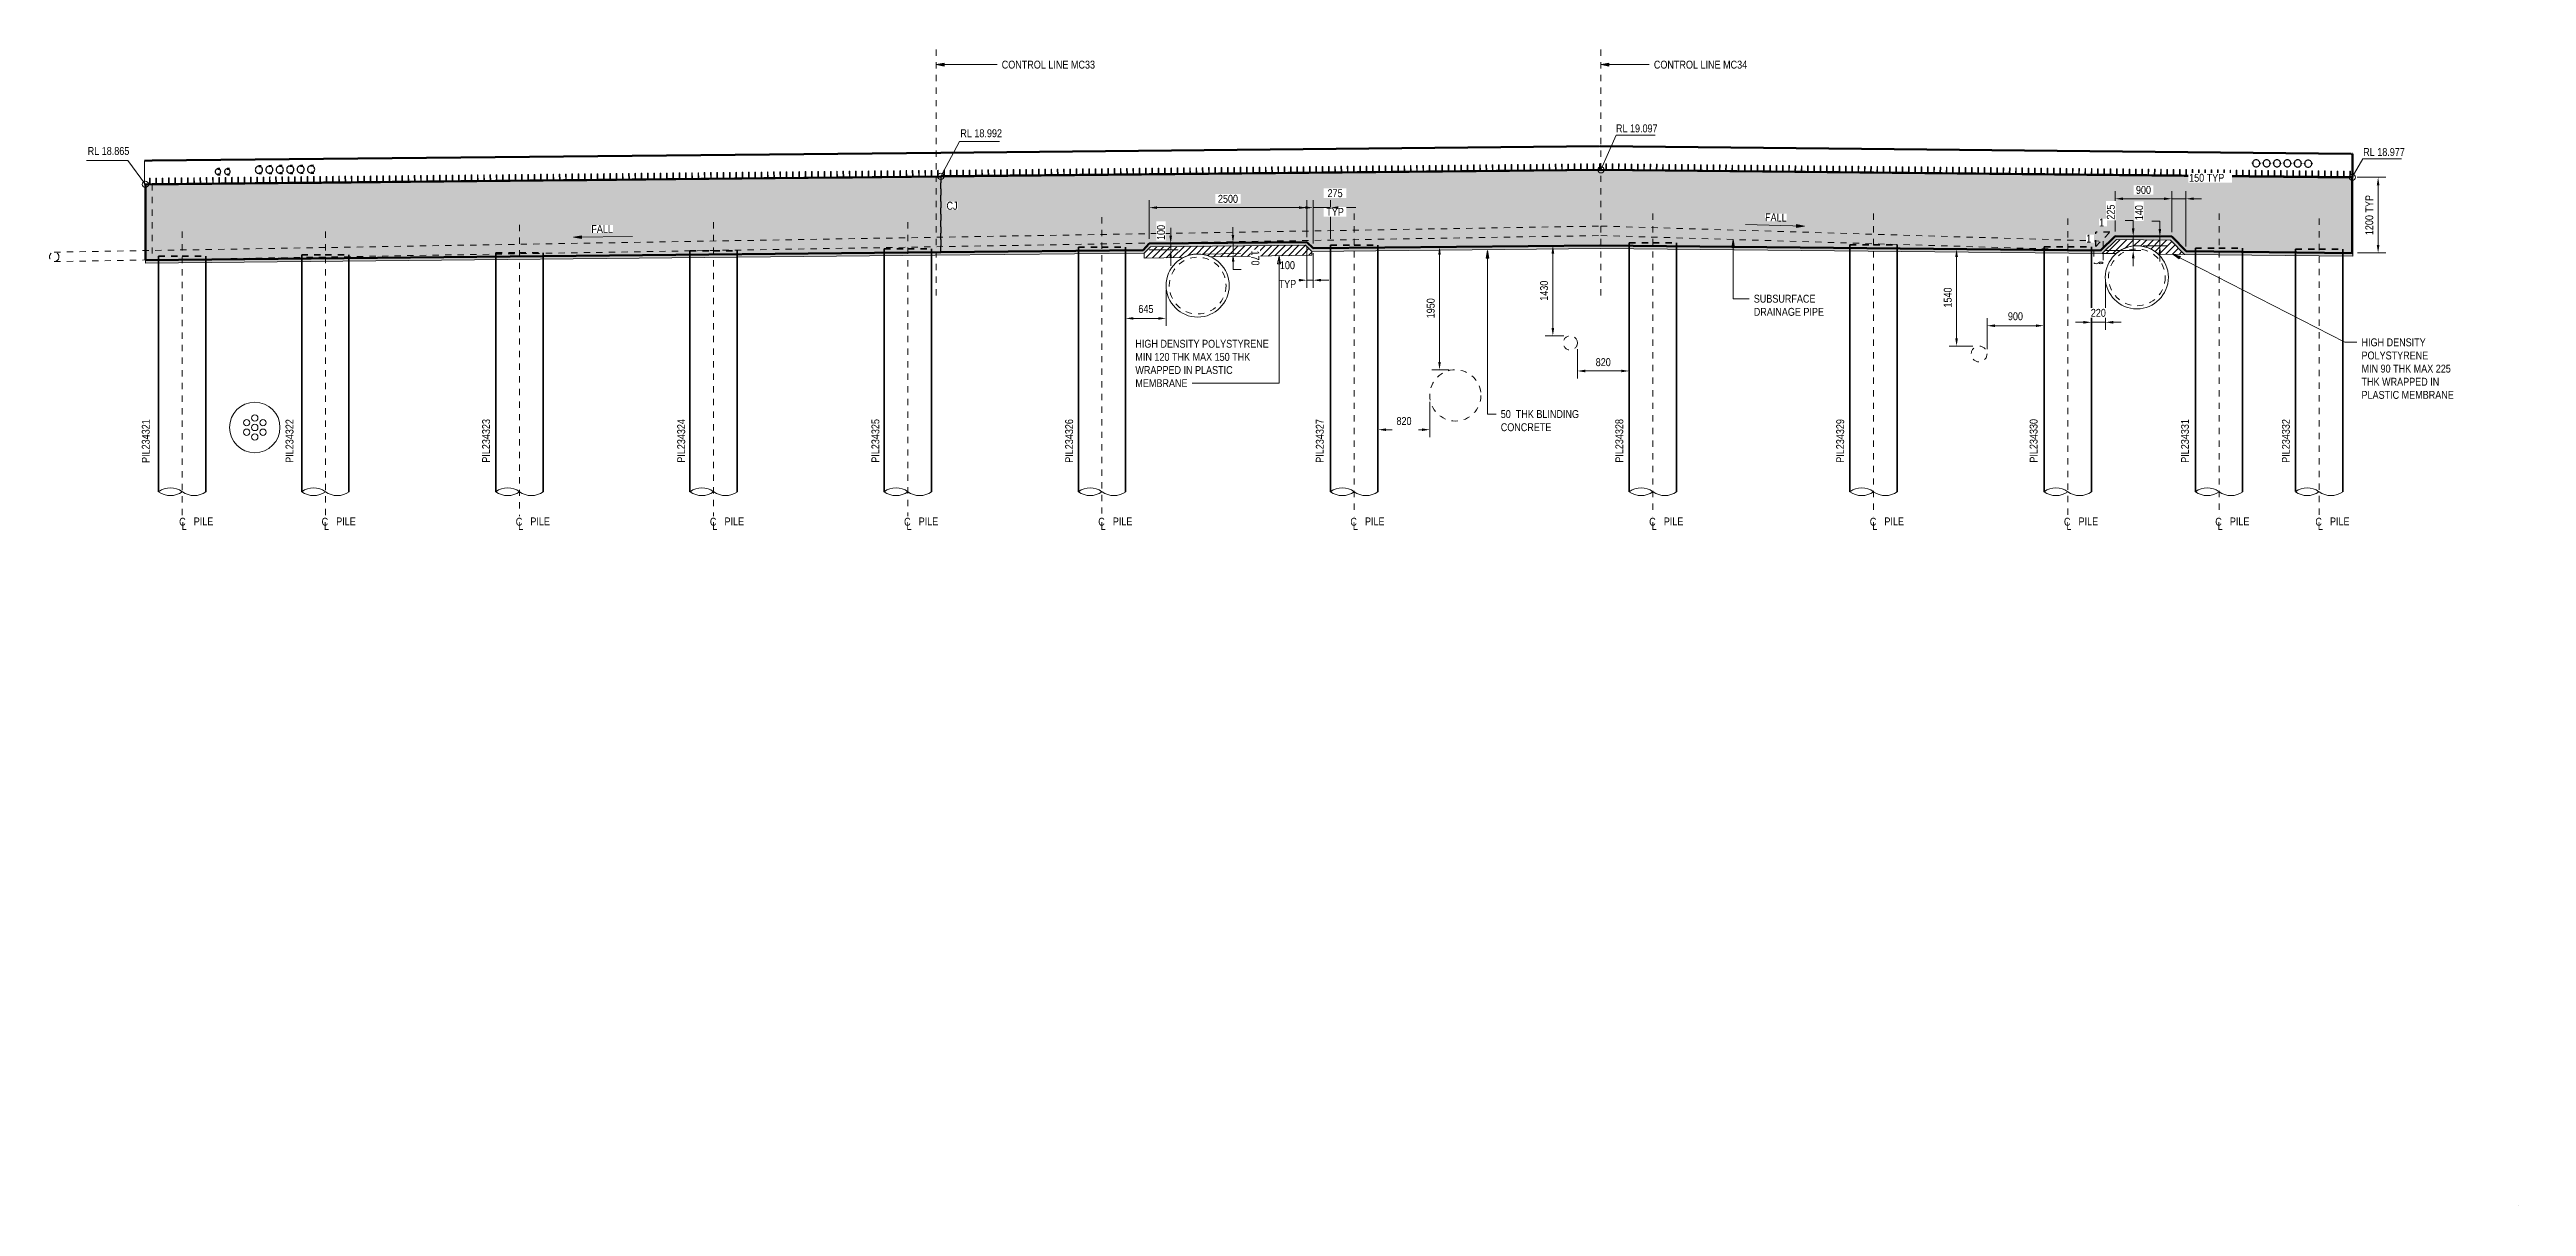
# Model space of a CAD drawing. Header units: metres. Extents: x -1691 to -1609, y 3 to 593.
# Drawn here: x -1648.74 to -1609.45, y 2.66 to 21 of the extents above.
import ezdxf

# ---------------------------------------------------------------- set-up
doc = ezdxf.new("R2010")
doc.units = ezdxf.units.M
doc.linetypes.add('JacobsCenter', pattern=[0.015, 0.009, -0.0015, 0.003, -0.0015])
doc.linetypes.add('JacobsDash', pattern=[0.0045, 0.003, -0.0015])
doc.layers.get('Defpoints').update_dxf_attribs({"color": 41})
for name, color, linetype, lineweight in [('BRIDGE-ABUTMENT-CONC', 7, 'Continuous', 50), ('BRIDGE-FRAMING-LINE-18-HID', 7, 'JacobsDash', 18), ('D-BDGE', 7, 'Continuous', 13), ('D-BDGE-FLOOR', 7, 'Continuous', 50), ('D-BDGE-FNDN-LINES-18-HID', 7, 'JacobsDash', 18), ('D-BDGE-FNDN-PILE-CONC', 7, 'Continuous', 50), ('D-BDGE-FRAMING', 7, 'Continuous', 50), ('D-BDGE-LINE', 7, 'Continuous', 9), ('D-ENHA-ANNO-TEXT', 7, 'Continuous', 9), ('D-ENHA-GEN-LINE', 7, 'Continuous', 9), ('D-ENHA-TEXT', 7, 'Continuous', 9), ('D-ENHA-TEXT-DIMS', 7, 'Continuous', 9), ('D-ENHA-TEXT-TAG', 7, 'Continuous', 18)]:
    doc.layers.add(name, color=color, linetype=linetype, lineweight=lineweight)
doc.layers.add('D-BDGE-Conduits', color=1, linetype='Continuous', lineweight=9, true_color=0xff0000)
doc.styles.add('Arial Narrow_1', font='ARIALN.TTF', dxfattribs={"height": 0.125})
doc.styles.add('Arial Narrow_3', font='ARIALN.TTF', dxfattribs={"height": 0.125})
doc.styles.add('Arial Narrow_4', font='ARIALN.TTF', dxfattribs={"height": 0.0035})
doc.styles.add('Arial Narrow_5', font='ARIALN.TTF', dxfattribs={"height": 0.005})
doc.dimstyles.new('Dimension_Arc_Length_O__mm_', dxfattribs={"dimscale": 0.3048, "dimtxt": 0.127929, "dimasz": 0.410105, "dimexe": 0.393701, "dimexo": 0.246063, "dimgap": 0.246063, "dimtad": 1, "dimdec": 0, "dimlfac": 1000, "dimzin": 0, "dimdsep": 46, "dimtxsty": 'Arial Narrow_1', "dimsah": 1, "dimcen": 0.09, "dimaunit": 1, "dimadec": 4, "dimazin": 0, "dimtfac": 1, "dimtdec": 4, "dimtix": 1, "dimtmove": 0, "dimatfit": 3, "dimfxl": 1, "dimtvp": 1, "dimtfill": 1, "dimtolj": 1, "dimtzin": 0, "dimlwd": 18, "dimlwe": 18, "dimarcsym": 2})
doc.dimstyles.new('Dimension_Arc_Length_O__mm__1', dxfattribs={"dimscale": 0.3048, "dimtxt": 0.127929, "dimasz": 0.410105, "dimexe": 0.393701, "dimexo": 0.246063, "dimgap": 0.246063, "dimtad": 1, "dimdec": 0, "dimlfac": 1000, "dimzin": 0, "dimdsep": 46, "dimtxsty": 'Arial Narrow_3', "dimsah": 1, "dimcen": 0.09, "dimaunit": 1, "dimadec": 4, "dimazin": 0, "dimtfac": 1, "dimtdec": 4, "dimtix": 1, "dimtmove": 1, "dimatfit": 3, "dimfxl": 1, "dimtvp": 1, "dimtfill": 1, "dimtolj": 1, "dimtzin": 0, "dimlwd": 18, "dimlwe": 18, "dimarcsym": 2})
doc.dimstyles.new('Dimension_Arc_Length_O__mm__2', dxfattribs={"dimscale": 0.3048, "dimtxt": 0.127929, "dimasz": 0.410105, "dimexe": 0.393701, "dimexo": 0.246063, "dimgap": 0.246063, "dimtad": 1, "dimdec": 0, "dimlfac": 1000, "dimzin": 0, "dimdsep": 46, "dimtxsty": 'Arial Narrow_1', "dimsah": 1, "dimcen": 0.09, "dimaunit": 1, "dimadec": 4, "dimazin": 0, "dimtfac": 1, "dimtdec": 4, "dimtix": 1, "dimtmove": 1, "dimatfit": 3, "dimfxl": 1, "dimtvp": 1, "dimtfill": 1, "dimtolj": 1, "dimtzin": 0, "dimlwd": 18, "dimlwe": 18, "dimarcsym": 2})
doc.dimstyles.new('Dimension_Standard_O__mm_', dxfattribs={"dimscale": 0.3048, "dimtxt": 0.127929, "dimasz": 0.410105, "dimexe": 0.393701, "dimexo": 0.246063, "dimgap": 0.246063, "dimtad": 1, "dimdec": 0, "dimlfac": 1000, "dimzin": 0, "dimdsep": 46, "dimtxsty": 'Arial Narrow_1', "dimsah": 1, "dimcen": 0.09, "dimaunit": 1, "dimadec": 4, "dimazin": 0, "dimtfac": 1, "dimtdec": 4, "dimtix": 1, "dimtmove": 0, "dimatfit": 3, "dimfxl": 1, "dimtvp": 1, "dimtfill": 1, "dimtolj": 1, "dimtzin": 0, "dimlwd": 18, "dimlwe": 18, "dimarcsym": 2})
doc.dimstyles.new('Dimension_Standard_O__mm__1', dxfattribs={"dimscale": 0.3048, "dimtxt": 0.127929, "dimasz": 0.410105, "dimexe": 0.393701, "dimexo": 0.246063, "dimgap": 0.246063, "dimtad": 1, "dimdec": 0, "dimlfac": 1000, "dimzin": 0, "dimdsep": 46, "dimtxsty": 'Arial Narrow_1', "dimsah": 1, "dimcen": 0.09, "dimaunit": 1, "dimadec": 4, "dimazin": 0, "dimtfac": 1, "dimtdec": 4, "dimtix": 1, "dimtmove": 2, "dimatfit": 3, "dimfxl": 1, "dimtvp": 1, "dimtfill": 1, "dimtolj": 1, "dimtzin": 0, "dimlwd": 18, "dimlwe": 18, "dimarcsym": 2})
doc.dimstyles.new('Dimension_Standard_O__mm__2', dxfattribs={"dimscale": 0.3048, "dimtxt": 0.127929, "dimasz": 0.410105, "dimexe": 0.393701, "dimexo": 0.246063, "dimgap": 0.246063, "dimtad": 1, "dimdec": 0, "dimlfac": 1000, "dimzin": 0, "dimdsep": 46, "dimtxsty": 'Arial Narrow_3', "dimsah": 1, "dimcen": 0.09, "dimaunit": 1, "dimadec": 4, "dimazin": 0, "dimtfac": 1, "dimtdec": 4, "dimtix": 1, "dimtmove": 2, "dimatfit": 3, "dimfxl": 1, "dimtvp": 1, "dimtfill": 1, "dimtolj": 1, "dimtzin": 0, "dimlwd": 18, "dimlwe": 18, "dimarcsym": 2})
doc.dimstyles.new('Dimension_Standard_O__mm__3', dxfattribs={"dimscale": 0.3048, "dimtxt": 0.127929, "dimasz": 0.410105, "dimexe": 0.393701, "dimexo": 0.246063, "dimgap": 0.246063, "dimtad": 1, "dimdec": 0, "dimlfac": 1000, "dimzin": 0, "dimdsep": 46, "dimtxsty": 'Arial Narrow_3', "dimsah": 1, "dimcen": 0.09, "dimaunit": 1, "dimadec": 4, "dimazin": 0, "dimtfac": 1, "dimtdec": 4, "dimtix": 1, "dimtmove": 0, "dimatfit": 3, "dimfxl": 1, "dimtvp": 1, "dimtfill": 1, "dimtolj": 1, "dimtzin": 0, "dimlwd": 18, "dimlwe": 18, "dimarcsym": 2})
doc.dimstyles.new('Dimension_Standard_O__mm__4', dxfattribs={"dimscale": 0.3048, "dimtxt": 0.127929, "dimasz": 0.410105, "dimexe": 0.393701, "dimexo": 0.246063, "dimgap": 0.246063, "dimtad": 1, "dimdec": 0, "dimlfac": 1000, "dimzin": 0, "dimdsep": 46, "dimtxsty": 'Arial Narrow_1', "dimsah": 1, "dimcen": 0.09, "dimaunit": 1, "dimadec": 4, "dimazin": 0, "dimtfac": 1, "dimtdec": 4, "dimtix": 1, "dimtmove": 1, "dimatfit": 3, "dimfxl": 1, "dimtvp": 1, "dimtfill": 1, "dimtolj": 1, "dimtzin": 0, "dimlwd": 18, "dimlwe": 18, "dimarcsym": 2})
pattern_1 = [(45, (-1629.78706, 18.093), (-0.053033, 0.053033), [])]

msp = doc.modelspace()

# ---------------------------------------------------------------- texts
at = {"layer": 'D-ENHA-TEXT', "insert": (-1609.5817, 2.6601), "char_height": 0.0035, "attachment_point": 1, "style": 'Arial Narrow_4', "bg_fill": 3, "box_fill_scale": 1, "bg_fill_color": 256, "bg_fill_true_color": 13158600, "bg_fill_transparency": 0}
msp.add_mtext('1.', dxfattribs=at)

# ---------------------------------------------------------------- blocks, each defined once
blk = doc.blocks.new('01_SFO_FRP_Pile_CastInPlace_CS - CAST-IN-PLACE PILE - 0750-7668704-DRG-2871072 - ABUTMENT B CONCRETE ELEVATION')
at = {"layer": 'D-BDGE-FNDN-LINES-18-HID', "lineweight": 35}
for p, q in [((-1686.514, 17.749), (-1686.514, 17.69)), ((-1686.514, 17.749), (-1686.139, 17.749)), ((-1686.514, 17.749), (-1686.139, 17.749)), ((-1686.139, 17.749), (-1685.764, 17.749)), ((-1686.139, 17.749), (-1685.764, 17.749)), ((-1685.764, 17.698), (-1685.764, 17.749))]:
    blk.add_line(p, q, dxfattribs=at)
at = {"layer": 'D-BDGE-FNDN-PILE-CONC', "lineweight": 35}
for p, q in [((-1686.514, 17.69), (-1686.514, 13.992)), ((-1685.764, 13.991), (-1685.764, 17.698))]:
    blk.add_line(p, q, dxfattribs=at)
blk = doc.blocks.new('01_SFO_FRP_Pile_CastInPlace_CS - CAST-IN-PLACE PILE - 0750-V2-DRG-2871072 - ABUTMENT B CONCRETE ELEVATION')
at = {"layer": 'D-BDGE-FNDN-LINES-18-HID', "lineweight": 35}
for p, q in [((-1683.434, 17.78), (-1683.434, 17.721)), ((-1683.434, 17.78), (-1683.059, 17.78)), ((-1683.434, 17.78), (-1683.059, 17.78)), ((-1683.059, 17.78), (-1682.684, 17.78)), ((-1683.059, 17.78), (-1682.684, 17.78)), ((-1682.684, 17.729), (-1682.684, 17.78))]:
    blk.add_line(p, q, dxfattribs=at)
at = {"layer": 'D-BDGE-FNDN-PILE-CONC', "lineweight": 35}
for p, q in [((-1683.434, 17.721), (-1683.434, 13.992)), ((-1682.684, 13.991), (-1682.684, 17.729))]:
    blk.add_line(p, q, dxfattribs=at)
blk = doc.blocks.new('01_SFO_FRP_Pile_CastInPlace_CS - CAST-IN-PLACE PILE - 0750-V3-DRG-2871072 - ABUTMENT B CONCRETE ELEVATION')
at = {"layer": 'D-BDGE-FNDN-LINES-18-HID', "lineweight": 35}
for p, q in [((-1680.354, 17.81), (-1680.354, 17.752)), ((-1680.354, 17.81), (-1679.979, 17.81)), ((-1680.354, 17.81), (-1679.979, 17.81)), ((-1679.979, 17.81), (-1679.604, 17.81)), ((-1679.979, 17.81), (-1679.604, 17.81)), ((-1679.604, 17.76), (-1679.604, 17.81))]:
    blk.add_line(p, q, dxfattribs=at)
at = {"layer": 'D-BDGE-FNDN-PILE-CONC', "lineweight": 35}
for p, q in [((-1680.354, 17.752), (-1680.354, 13.992)), ((-1679.604, 13.991), (-1679.604, 17.76))]:
    blk.add_line(p, q, dxfattribs=at)
blk = doc.blocks.new('01_SFO_FRP_Pile_CastInPlace_CS - CAST-IN-PLACE PILE - 0750-V4-DRG-2871072 - ABUTMENT B CONCRETE ELEVATION')
at = {"layer": 'D-BDGE-FNDN-LINES-18-HID', "lineweight": 35}
for p, q in [((-1677.274, 17.841), (-1677.274, 17.783)), ((-1677.274, 17.841), (-1676.899, 17.841)), ((-1677.274, 17.841), (-1676.899, 17.841)), ((-1676.899, 17.841), (-1676.524, 17.841)), ((-1676.899, 17.841), (-1676.524, 17.841)), ((-1676.524, 17.791), (-1676.524, 17.841))]:
    blk.add_line(p, q, dxfattribs=at)
at = {"layer": 'D-BDGE-FNDN-PILE-CONC', "lineweight": 35}
for p, q in [((-1677.274, 17.783), (-1677.274, 13.992)), ((-1676.524, 13.991), (-1676.524, 17.791))]:
    blk.add_line(p, q, dxfattribs=at)
blk = doc.blocks.new('01_SFO_FRP_Pile_CastInPlace_CS - CAST-IN-PLACE PILE - 0750-V5-DRG-2871072 - ABUTMENT B CONCRETE ELEVATION')
at = {"layer": 'D-BDGE-FNDN-LINES-18-HID', "lineweight": 35}
for p, q in [((-1670.194, 17.903), (-1670.194, 17.854)), ((-1670.194, 17.903), (-1669.819, 17.903)), ((-1670.194, 17.903), (-1669.819, 17.903)), ((-1669.819, 17.903), (-1669.444, 17.903)), ((-1669.819, 17.903), (-1669.444, 17.903)), ((-1669.444, 17.862), (-1669.444, 17.903))]:
    blk.add_line(p, q, dxfattribs=at)
at = {"layer": 'D-BDGE-FNDN-PILE-CONC', "lineweight": 35}
for p, q in [((-1670.194, 17.854), (-1670.194, 13.992)), ((-1669.444, 13.991), (-1669.444, 17.862))]:
    blk.add_line(p, q, dxfattribs=at)
blk = doc.blocks.new('01_SFO_FRP_Pile_CastInPlace_CS - CAST-IN-PLACE PILE - 0750-V6-DRG-2871072 - ABUTMENT B CONCRETE ELEVATION')
at = {"layer": 'D-BDGE-FNDN-LINES-18-HID', "lineweight": 35}
for p, q in [((-1665.454, 17.938), (-1665.454, 17.892)), ((-1665.454, 17.938), (-1665.079, 17.938)), ((-1665.454, 17.938), (-1665.079, 17.938)), ((-1665.079, 17.938), (-1664.704, 17.938)), ((-1665.079, 17.938), (-1664.704, 17.938)), ((-1664.704, 17.885), (-1664.704, 17.938))]:
    blk.add_line(p, q, dxfattribs=at)
at = {"layer": 'D-BDGE-FNDN-PILE-CONC', "lineweight": 35}
for p, q in [((-1665.454, 17.892), (-1665.454, 13.992)), ((-1664.704, 13.991), (-1664.704, 17.885))]:
    blk.add_line(p, q, dxfattribs=at)
blk = doc.blocks.new('01_SFO_FRP_Pile_CastInPlace_CS - CAST-IN-PLACE PILE - 0750-V7-DRG-2871072 - ABUTMENT B CONCRETE ELEVATION')
at = {"layer": 'D-BDGE-FNDN-LINES-18-HID', "lineweight": 35}
for p, q in [((-1661.954, 17.907), (-1661.954, 17.857)), ((-1661.954, 17.907), (-1661.579, 17.907)), ((-1661.954, 17.907), (-1661.579, 17.907)), ((-1661.579, 17.907), (-1661.204, 17.907)), ((-1661.579, 17.907), (-1661.204, 17.907)), ((-1661.204, 17.85), (-1661.204, 17.907))]:
    blk.add_line(p, q, dxfattribs=at)
at = {"layer": 'D-BDGE-FNDN-PILE-CONC', "lineweight": 35}
for p, q in [((-1661.954, 17.857), (-1661.954, 13.992)), ((-1661.204, 13.991), (-1661.204, 17.85))]:
    blk.add_line(p, q, dxfattribs=at)
blk = doc.blocks.new('01_SFO_FRP_Pile_CastInPlace_CS - CAST-IN-PLACE PILE - 0750-V8-DRG-2871072 - ABUTMENT B CONCRETE ELEVATION')
at = {"layer": 'D-BDGE-FNDN-LINES-18-HID', "lineweight": 35}
for p, q in [((-1658.874, 17.877), (-1658.874, 17.826)), ((-1658.874, 17.877), (-1658.499, 17.877)), ((-1658.874, 17.877), (-1658.499, 17.877)), ((-1658.499, 17.877), (-1658.124, 17.877)), ((-1658.499, 17.877), (-1658.124, 17.877)), ((-1658.124, 17.819), (-1658.124, 17.877))]:
    blk.add_line(p, q, dxfattribs=at)
at = {"layer": 'D-BDGE-FNDN-PILE-CONC', "lineweight": 35}
for p, q in [((-1658.874, 17.826), (-1658.874, 13.992)), ((-1658.124, 13.991), (-1658.124, 17.819))]:
    blk.add_line(p, q, dxfattribs=at)
blk = doc.blocks.new('01_SFO_FRP_Pile_CastInPlace_CS - CAST-IN-PLACE PILE - 0750-V9-DRG-2871072 - ABUTMENT B CONCRETE ELEVATION')
at = {"layer": 'D-BDGE-FNDN-LINES-18-HID', "lineweight": 35}
for p, q in [((-1656.474, 17.855), (-1656.474, 17.802)), ((-1656.474, 17.855), (-1656.099, 17.855)), ((-1656.474, 17.855), (-1656.099, 17.855)), ((-1656.099, 17.855), (-1655.724, 17.855)), ((-1656.099, 17.855), (-1655.724, 17.855)), ((-1655.724, 17.795), (-1655.724, 17.855))]:
    blk.add_line(p, q, dxfattribs=at)
at = {"layer": 'D-BDGE-FNDN-PILE-CONC', "lineweight": 35}
for p, q in [((-1656.474, 17.802), (-1656.474, 13.992)), ((-1655.724, 13.991), (-1655.724, 17.794))]:
    blk.add_line(p, q, dxfattribs=at)
blk = doc.blocks.new('01_SFO_FRP_Pile_CastInPlace_CS - CAST-IN-PLACE PILE - 0750-V10-DRG-2871072 - ABUTMENT B CONCRETE ELEVATION')
at = {"layer": 'D-BDGE-FNDN-LINES-18-HID', "lineweight": 35}
for p, q in [((-1688.784, 17.725), (-1688.784, 17.668)), ((-1688.784, 17.725), (-1688.409, 17.725)), ((-1688.784, 17.725), (-1688.409, 17.725)), ((-1688.409, 17.725), (-1688.034, 17.725)), ((-1688.409, 17.725), (-1688.034, 17.725)), ((-1688.034, 17.675), (-1688.034, 17.725))]:
    blk.add_line(p, q, dxfattribs=at)
at = {"layer": 'D-BDGE-FNDN-PILE-CONC', "lineweight": 35}
for p, q in [((-1688.784, 17.668), (-1688.784, 13.992)), ((-1688.034, 13.991), (-1688.034, 17.675))]:
    blk.add_line(p, q, dxfattribs=at)
blk = doc.blocks.new('07_STR_DPS_PermadecPanel - 07_STR_DPS_PermadecPanel-5973116-DRG-2871072 - ABUTMENT B CONCRETE ELEVATION')
at = {"layer": 'BRIDGE-FRAMING-LINE-18-HID', "color": 9, "lineweight": 13, "true_color": 0xc3c3c3}
for p, q in [((-1688.371, 18.875), (-1688.371, 18.876)), ((-1688.371, 18.876), (-1688.326, 18.876)), ((-1687.771, 18.876), (-1688.371, 18.87)), ((-1688.371, 18.876), (-1688.371, 18.875)), ((-1688.326, 18.969), (-1688.327, 18.969)), ((-1688.326, 18.969), (-1688.316, 18.97)), ((-1688.326, 18.969), (-1688.326, 18.969)), ((-1688.316, 18.97), (-1688.317, 18.969)), ((-1688.316, 18.97), (-1688.316, 18.969)), ((-1688.316, 18.877), (-1688.226, 18.877)), ((-1688.226, 18.97), (-1688.227, 18.97)), ((-1688.226, 18.97), (-1688.216, 18.971)), ((-1688.226, 18.97), (-1688.226, 18.97)), ((-1688.216, 18.971), (-1688.217, 18.97)), ((-1688.216, 18.971), (-1688.216, 18.97)), ((-1688.216, 18.878), (-1688.126, 18.878)), ((-1688.127, 18.971), (-1688.117, 18.972)), ((-1688.127, 18.971), (-1688.127, 18.971)), ((-1688.127, 18.971), (-1688.127, 18.971)), ((-1688.117, 18.972), (-1688.117, 18.971)), ((-1688.117, 18.972), (-1688.117, 18.971)), ((-1688.116, 18.879), (-1688.026, 18.879)), ((-1688.027, 18.972), (-1688.017, 18.973)), ((-1688.027, 18.972), (-1688.027, 18.972)), ((-1688.027, 18.972), (-1688.027, 18.972)), ((-1688.017, 18.973), (-1688.017, 18.972)), ((-1688.017, 18.973), (-1688.017, 18.972)), ((-1688.016, 18.88), (-1687.926, 18.88)), ((-1687.927, 18.973), (-1687.917, 18.974)), ((-1687.927, 18.973), (-1687.927, 18.973)), ((-1687.927, 18.973), (-1687.927, 18.973)), ((-1687.917, 18.974), (-1687.917, 18.973)), ((-1687.917, 18.974), (-1687.917, 18.973)), ((-1687.916, 18.881), (-1687.826, 18.881)), ((-1687.827, 18.974), (-1687.817, 18.975)), ((-1687.827, 18.974), (-1687.827, 18.974)), ((-1687.827, 18.974), (-1687.827, 18.974)), ((-1687.817, 18.975), (-1687.817, 18.974)), ((-1687.817, 18.975), (-1687.817, 18.974)), ((-1687.816, 18.882), (-1687.771, 18.882)), ((-1687.771, 18.882), (-1687.771, 18.881)), ((-1687.771, 18.882), (-1687.771, 18.881))]:
    blk.add_line(p, q, dxfattribs=at)
at = {"layer": 'D-BDGE-FRAMING', "color": 9, "lineweight": 13, "true_color": 0xc3c3c3}
for p, q in [((-1688.326, 18.876), (-1688.371, 18.875)), ((-1688.371, 18.869), (-1687.771, 18.875)), ((-1688.371, 18.875), (-1688.371, 18.869)), ((-1688.317, 18.969), (-1688.327, 18.969)), ((-1688.327, 18.969), (-1688.326, 18.876)), ((-1688.316, 18.876), (-1688.317, 18.969)), ((-1688.226, 18.877), (-1688.316, 18.876)), ((-1688.217, 18.97), (-1688.227, 18.97)), ((-1688.227, 18.97), (-1688.226, 18.877)), ((-1688.216, 18.877), (-1688.217, 18.97)), ((-1688.126, 18.878), (-1688.216, 18.877)), ((-1688.117, 18.971), (-1688.127, 18.971)), ((-1688.127, 18.971), (-1688.126, 18.878)), ((-1688.116, 18.878), (-1688.117, 18.971)), ((-1688.026, 18.879), (-1688.116, 18.878)), ((-1688.017, 18.972), (-1688.027, 18.972)), ((-1688.027, 18.972), (-1688.026, 18.879)), ((-1688.016, 18.879), (-1688.017, 18.972)), ((-1687.926, 18.88), (-1688.016, 18.879)), ((-1687.917, 18.973), (-1687.927, 18.973)), ((-1687.927, 18.973), (-1687.926, 18.88)), ((-1687.916, 18.88), (-1687.917, 18.973)), ((-1687.826, 18.881), (-1687.916, 18.88)), ((-1687.817, 18.974), (-1687.827, 18.974)), ((-1687.827, 18.974), (-1687.826, 18.881)), ((-1687.816, 18.881), (-1687.817, 18.974)), ((-1687.771, 18.881), (-1687.816, 18.881)), ((-1687.771, 18.875), (-1687.771, 18.881))]:
    blk.add_line(p, q, dxfattribs=at)
blk = doc.blocks.new('07_STR_DPS_PermadecPanel - 07_STR_DPS_PermadecPanel-5973117-DRG-2871072 - ABUTMENT B CONCRETE ELEVATION')
at = {"layer": 'BRIDGE-FRAMING-LINE-18-HID', "color": 9, "lineweight": 13, "true_color": 0xc3c3c3}
for p, q in [((-1687.771, 18.881), (-1687.771, 18.882)), ((-1687.771, 18.882), (-1687.726, 18.882)), ((-1687.171, 18.882), (-1687.771, 18.876)), ((-1687.771, 18.882), (-1687.771, 18.881)), ((-1687.726, 18.975), (-1687.727, 18.975)), ((-1687.726, 18.975), (-1687.716, 18.976)), ((-1687.726, 18.975), (-1687.726, 18.975)), ((-1687.716, 18.976), (-1687.717, 18.975)), ((-1687.716, 18.976), (-1687.716, 18.975)), ((-1687.716, 18.883), (-1687.626, 18.883)), ((-1687.626, 18.976), (-1687.627, 18.976)), ((-1687.626, 18.976), (-1687.616, 18.977)), ((-1687.626, 18.976), (-1687.626, 18.976)), ((-1687.616, 18.977), (-1687.617, 18.976)), ((-1687.616, 18.977), (-1687.616, 18.976)), ((-1687.616, 18.884), (-1687.526, 18.884)), ((-1687.527, 18.977), (-1687.517, 18.978)), ((-1687.527, 18.977), (-1687.527, 18.977)), ((-1687.527, 18.977), (-1687.527, 18.977)), ((-1687.517, 18.978), (-1687.517, 18.977)), ((-1687.517, 18.978), (-1687.517, 18.977)), ((-1687.516, 18.885), (-1687.426, 18.885)), ((-1687.427, 18.978), (-1687.417, 18.979)), ((-1687.427, 18.978), (-1687.427, 18.978)), ((-1687.427, 18.978), (-1687.427, 18.978)), ((-1687.417, 18.979), (-1687.417, 18.978)), ((-1687.417, 18.979), (-1687.417, 18.978)), ((-1687.416, 18.886), (-1687.326, 18.886)), ((-1687.327, 18.979), (-1687.317, 18.98)), ((-1687.327, 18.979), (-1687.327, 18.979)), ((-1687.327, 18.979), (-1687.327, 18.979)), ((-1687.317, 18.98), (-1687.317, 18.979)), ((-1687.317, 18.98), (-1687.317, 18.979)), ((-1687.316, 18.887), (-1687.226, 18.887)), ((-1687.227, 18.98), (-1687.217, 18.981)), ((-1687.227, 18.98), (-1687.227, 18.98)), ((-1687.227, 18.98), (-1687.227, 18.98)), ((-1687.217, 18.981), (-1687.217, 18.98)), ((-1687.217, 18.981), (-1687.217, 18.98)), ((-1687.216, 18.888), (-1687.171, 18.888)), ((-1687.171, 18.888), (-1687.171, 18.887)), ((-1687.171, 18.888), (-1687.171, 18.887))]:
    blk.add_line(p, q, dxfattribs=at)
at = {"layer": 'D-BDGE-FRAMING', "color": 9, "lineweight": 13, "true_color": 0xc3c3c3}
for p, q in [((-1687.726, 18.882), (-1687.771, 18.881)), ((-1687.771, 18.875), (-1687.171, 18.881)), ((-1687.771, 18.881), (-1687.771, 18.875)), ((-1687.717, 18.975), (-1687.727, 18.975)), ((-1687.727, 18.975), (-1687.726, 18.882)), ((-1687.716, 18.882), (-1687.717, 18.975)), ((-1687.626, 18.883), (-1687.716, 18.882)), ((-1687.617, 18.976), (-1687.627, 18.976)), ((-1687.627, 18.976), (-1687.626, 18.883)), ((-1687.616, 18.883), (-1687.617, 18.976)), ((-1687.526, 18.884), (-1687.616, 18.883)), ((-1687.517, 18.977), (-1687.527, 18.977)), ((-1687.527, 18.977), (-1687.526, 18.884)), ((-1687.516, 18.884), (-1687.517, 18.977)), ((-1687.426, 18.885), (-1687.516, 18.884)), ((-1687.417, 18.978), (-1687.427, 18.978)), ((-1687.427, 18.978), (-1687.426, 18.885)), ((-1687.416, 18.885), (-1687.417, 18.978)), ((-1687.326, 18.886), (-1687.416, 18.885)), ((-1687.317, 18.979), (-1687.327, 18.979)), ((-1687.327, 18.979), (-1687.326, 18.886)), ((-1687.316, 18.886), (-1687.317, 18.979)), ((-1687.226, 18.887), (-1687.316, 18.886)), ((-1687.217, 18.98), (-1687.227, 18.98)), ((-1687.227, 18.98), (-1687.226, 18.887)), ((-1687.216, 18.887), (-1687.217, 18.98)), ((-1687.171, 18.887), (-1687.216, 18.887)), ((-1687.171, 18.881), (-1687.171, 18.887))]:
    blk.add_line(p, q, dxfattribs=at)
blk = doc.blocks.new('07_STR_DPS_PermadecPanel - 07_STR_DPS_PermadecPanel-V11-DRG-2871072 - ABUTMENT B CONCRETE ELEVATION')
at = {"layer": 'BRIDGE-FRAMING-LINE-18-HID', "color": 9, "lineweight": 13, "true_color": 0xc3c3c3}
for p, q in [((-1687.171, 18.887), (-1687.171, 18.888)), ((-1687.171, 18.888), (-1687.126, 18.888)), ((-1686.571, 18.888), (-1687.171, 18.882)), ((-1687.171, 18.888), (-1687.171, 18.887)), ((-1687.126, 18.981), (-1687.127, 18.981)), ((-1687.126, 18.981), (-1687.116, 18.982)), ((-1687.126, 18.981), (-1687.126, 18.981)), ((-1687.116, 18.982), (-1687.117, 18.981)), ((-1687.116, 18.982), (-1687.116, 18.981)), ((-1687.116, 18.889), (-1687.026, 18.889)), ((-1687.026, 18.982), (-1687.027, 18.982)), ((-1687.026, 18.982), (-1687.016, 18.983)), ((-1687.026, 18.982), (-1687.026, 18.982)), ((-1687.016, 18.983), (-1687.017, 18.982)), ((-1687.016, 18.983), (-1687.016, 18.982)), ((-1687.016, 18.89), (-1686.926, 18.89)), ((-1686.927, 18.983), (-1686.917, 18.984)), ((-1686.927, 18.983), (-1686.927, 18.983)), ((-1686.927, 18.983), (-1686.927, 18.983)), ((-1686.917, 18.984), (-1686.917, 18.983)), ((-1686.917, 18.984), (-1686.917, 18.983)), ((-1686.916, 18.891), (-1686.826, 18.891)), ((-1686.827, 18.984), (-1686.817, 18.985)), ((-1686.827, 18.984), (-1686.827, 18.984)), ((-1686.827, 18.984), (-1686.827, 18.984)), ((-1686.817, 18.985), (-1686.817, 18.984)), ((-1686.817, 18.985), (-1686.817, 18.984)), ((-1686.816, 18.892), (-1686.726, 18.892)), ((-1686.727, 18.985), (-1686.717, 18.986)), ((-1686.727, 18.985), (-1686.727, 18.985)), ((-1686.727, 18.985), (-1686.727, 18.985)), ((-1686.717, 18.986), (-1686.717, 18.985)), ((-1686.717, 18.986), (-1686.717, 18.985)), ((-1686.716, 18.893), (-1686.626, 18.893)), ((-1686.627, 18.986), (-1686.617, 18.987)), ((-1686.627, 18.986), (-1686.627, 18.986)), ((-1686.627, 18.986), (-1686.627, 18.986)), ((-1686.617, 18.987), (-1686.617, 18.986)), ((-1686.617, 18.987), (-1686.617, 18.986)), ((-1686.616, 18.894), (-1686.571, 18.894)), ((-1686.571, 18.894), (-1686.571, 18.893)), ((-1686.571, 18.894), (-1686.571, 18.893))]:
    blk.add_line(p, q, dxfattribs=at)
at = {"layer": 'D-BDGE-FRAMING', "color": 9, "lineweight": 13, "true_color": 0xc3c3c3}
for p, q in [((-1687.126, 18.888), (-1687.171, 18.887)), ((-1687.171, 18.881), (-1686.571, 18.887)), ((-1687.171, 18.887), (-1687.171, 18.881)), ((-1687.117, 18.981), (-1687.127, 18.981)), ((-1687.127, 18.981), (-1687.126, 18.888)), ((-1687.116, 18.888), (-1687.117, 18.981)), ((-1687.026, 18.889), (-1687.116, 18.888)), ((-1687.017, 18.982), (-1687.027, 18.982)), ((-1687.027, 18.982), (-1687.026, 18.889)), ((-1687.016, 18.889), (-1687.017, 18.982)), ((-1686.926, 18.89), (-1687.016, 18.889)), ((-1686.917, 18.983), (-1686.927, 18.983)), ((-1686.927, 18.983), (-1686.926, 18.89)), ((-1686.916, 18.89), (-1686.917, 18.983)), ((-1686.826, 18.891), (-1686.916, 18.89)), ((-1686.817, 18.984), (-1686.827, 18.984)), ((-1686.827, 18.984), (-1686.826, 18.891)), ((-1686.816, 18.891), (-1686.817, 18.984)), ((-1686.726, 18.892), (-1686.816, 18.891)), ((-1686.717, 18.985), (-1686.727, 18.985)), ((-1686.727, 18.985), (-1686.726, 18.892)), ((-1686.716, 18.892), (-1686.717, 18.985)), ((-1686.626, 18.893), (-1686.716, 18.892)), ((-1686.617, 18.986), (-1686.627, 18.986)), ((-1686.627, 18.986), (-1686.626, 18.893)), ((-1686.616, 18.893), (-1686.617, 18.986)), ((-1686.571, 18.893), (-1686.616, 18.893)), ((-1686.571, 18.887), (-1686.571, 18.893))]:
    blk.add_line(p, q, dxfattribs=at)
blk = doc.blocks.new('07_STR_DPS_PermadecPanel - 07_STR_DPS_PermadecPanel-V12-DRG-2871072 - ABUTMENT B CONCRETE ELEVATION')
at = {"layer": 'BRIDGE-FRAMING-LINE-18-HID', "color": 9, "lineweight": 13, "true_color": 0xc3c3c3}
for p, q in [((-1686.571, 18.893), (-1686.571, 18.894)), ((-1686.571, 18.894), (-1686.526, 18.894)), ((-1685.971, 18.894), (-1686.571, 18.888)), ((-1686.571, 18.894), (-1686.571, 18.893)), ((-1686.526, 18.987), (-1686.527, 18.987)), ((-1686.526, 18.987), (-1686.516, 18.988)), ((-1686.526, 18.987), (-1686.526, 18.987)), ((-1686.516, 18.988), (-1686.517, 18.987)), ((-1686.516, 18.988), (-1686.516, 18.987)), ((-1686.516, 18.895), (-1686.426, 18.895)), ((-1686.426, 18.988), (-1686.427, 18.988)), ((-1686.426, 18.988), (-1686.416, 18.989)), ((-1686.426, 18.988), (-1686.426, 18.988)), ((-1686.416, 18.989), (-1686.417, 18.988)), ((-1686.416, 18.989), (-1686.416, 18.988)), ((-1686.416, 18.896), (-1686.326, 18.896)), ((-1686.327, 18.989), (-1686.317, 18.99)), ((-1686.327, 18.989), (-1686.327, 18.989)), ((-1686.327, 18.989), (-1686.327, 18.989)), ((-1686.317, 18.99), (-1686.317, 18.989)), ((-1686.317, 18.99), (-1686.317, 18.989)), ((-1686.316, 18.897), (-1686.226, 18.897)), ((-1686.227, 18.99), (-1686.217, 18.991)), ((-1686.227, 18.99), (-1686.227, 18.99)), ((-1686.227, 18.99), (-1686.227, 18.99)), ((-1686.217, 18.991), (-1686.217, 18.99)), ((-1686.217, 18.991), (-1686.217, 18.99)), ((-1686.216, 18.898), (-1686.126, 18.898)), ((-1686.127, 18.991), (-1686.117, 18.992)), ((-1686.127, 18.991), (-1686.127, 18.991)), ((-1686.127, 18.991), (-1686.127, 18.991)), ((-1686.117, 18.992), (-1686.117, 18.991)), ((-1686.117, 18.992), (-1686.117, 18.991)), ((-1686.116, 18.899), (-1686.026, 18.899)), ((-1686.027, 18.992), (-1686.017, 18.993)), ((-1686.027, 18.992), (-1686.027, 18.992)), ((-1686.027, 18.992), (-1686.027, 18.992)), ((-1686.017, 18.993), (-1686.017, 18.992)), ((-1686.017, 18.993), (-1686.017, 18.992)), ((-1686.016, 18.9), (-1685.971, 18.9)), ((-1685.971, 18.9), (-1685.971, 18.899)), ((-1685.971, 18.9), (-1685.971, 18.899))]:
    blk.add_line(p, q, dxfattribs=at)
at = {"layer": 'D-BDGE-FRAMING', "color": 9, "lineweight": 13, "true_color": 0xc3c3c3}
for p, q in [((-1686.526, 18.894), (-1686.571, 18.893)), ((-1686.571, 18.887), (-1685.971, 18.893)), ((-1686.571, 18.893), (-1686.571, 18.887)), ((-1686.517, 18.987), (-1686.527, 18.987)), ((-1686.527, 18.987), (-1686.526, 18.894)), ((-1686.516, 18.894), (-1686.517, 18.987)), ((-1686.426, 18.895), (-1686.516, 18.894)), ((-1686.417, 18.988), (-1686.427, 18.988)), ((-1686.427, 18.988), (-1686.426, 18.895)), ((-1686.416, 18.895), (-1686.417, 18.988)), ((-1686.326, 18.896), (-1686.416, 18.895)), ((-1686.317, 18.989), (-1686.327, 18.989)), ((-1686.327, 18.989), (-1686.326, 18.896)), ((-1686.316, 18.896), (-1686.317, 18.989)), ((-1686.226, 18.897), (-1686.316, 18.896)), ((-1686.217, 18.99), (-1686.227, 18.99)), ((-1686.227, 18.99), (-1686.226, 18.897)), ((-1686.216, 18.897), (-1686.217, 18.99)), ((-1686.126, 18.898), (-1686.216, 18.897)), ((-1686.117, 18.991), (-1686.127, 18.991)), ((-1686.127, 18.991), (-1686.126, 18.898)), ((-1686.116, 18.898), (-1686.117, 18.991)), ((-1686.026, 18.899), (-1686.116, 18.898)), ((-1686.017, 18.992), (-1686.027, 18.992)), ((-1686.027, 18.992), (-1686.026, 18.899)), ((-1686.016, 18.899), (-1686.017, 18.992)), ((-1685.971, 18.899), (-1686.016, 18.899)), ((-1685.971, 18.893), (-1685.971, 18.899))]:
    blk.add_line(p, q, dxfattribs=at)
blk = doc.blocks.new('07_STR_DPS_PermadecPanel - 07_STR_DPS_PermadecPanel-V13-DRG-2871072 - ABUTMENT B CONCRETE ELEVATION')
at = {"layer": 'BRIDGE-FRAMING-LINE-18-HID', "color": 9, "lineweight": 13, "true_color": 0xc3c3c3}
for p, q in [((-1685.971, 18.899), (-1685.971, 18.9)), ((-1685.971, 18.9), (-1685.926, 18.9)), ((-1685.371, 18.9), (-1685.971, 18.894)), ((-1685.971, 18.9), (-1685.971, 18.899)), ((-1685.926, 18.993), (-1685.927, 18.993)), ((-1685.926, 18.993), (-1685.916, 18.994)), ((-1685.926, 18.993), (-1685.926, 18.993)), ((-1685.916, 18.994), (-1685.917, 18.993)), ((-1685.916, 18.994), (-1685.916, 18.993)), ((-1685.916, 18.901), (-1685.826, 18.901)), ((-1685.826, 18.994), (-1685.827, 18.994)), ((-1685.826, 18.994), (-1685.816, 18.995)), ((-1685.826, 18.994), (-1685.826, 18.994)), ((-1685.816, 18.995), (-1685.817, 18.994)), ((-1685.816, 18.995), (-1685.816, 18.994)), ((-1685.816, 18.902), (-1685.726, 18.902)), ((-1685.727, 18.995), (-1685.717, 18.996)), ((-1685.727, 18.995), (-1685.727, 18.995)), ((-1685.727, 18.995), (-1685.727, 18.995)), ((-1685.717, 18.996), (-1685.717, 18.995)), ((-1685.717, 18.996), (-1685.717, 18.995)), ((-1685.716, 18.903), (-1685.626, 18.903)), ((-1685.627, 18.996), (-1685.617, 18.997)), ((-1685.627, 18.996), (-1685.627, 18.996)), ((-1685.627, 18.996), (-1685.627, 18.996)), ((-1685.617, 18.997), (-1685.617, 18.996)), ((-1685.617, 18.997), (-1685.617, 18.996)), ((-1685.616, 18.904), (-1685.526, 18.904)), ((-1685.527, 18.997), (-1685.517, 18.998)), ((-1685.527, 18.997), (-1685.527, 18.997)), ((-1685.527, 18.997), (-1685.527, 18.997)), ((-1685.517, 18.998), (-1685.517, 18.997)), ((-1685.517, 18.998), (-1685.517, 18.997)), ((-1685.516, 18.905), (-1685.426, 18.905)), ((-1685.427, 18.998), (-1685.417, 18.999)), ((-1685.427, 18.998), (-1685.427, 18.998)), ((-1685.427, 18.998), (-1685.427, 18.998)), ((-1685.417, 18.999), (-1685.417, 18.998)), ((-1685.417, 18.999), (-1685.417, 18.998)), ((-1685.416, 18.906), (-1685.371, 18.906)), ((-1685.371, 18.906), (-1685.371, 18.905)), ((-1685.371, 18.906), (-1685.371, 18.905))]:
    blk.add_line(p, q, dxfattribs=at)
at = {"layer": 'D-BDGE-FRAMING', "color": 9, "lineweight": 13, "true_color": 0xc3c3c3}
for p, q in [((-1685.926, 18.9), (-1685.971, 18.899)), ((-1685.971, 18.893), (-1685.371, 18.899)), ((-1685.971, 18.899), (-1685.971, 18.893)), ((-1685.917, 18.993), (-1685.927, 18.993)), ((-1685.927, 18.993), (-1685.926, 18.9)), ((-1685.916, 18.9), (-1685.917, 18.993)), ((-1685.826, 18.901), (-1685.916, 18.9)), ((-1685.817, 18.994), (-1685.827, 18.994)), ((-1685.827, 18.994), (-1685.826, 18.901)), ((-1685.816, 18.901), (-1685.817, 18.994)), ((-1685.726, 18.902), (-1685.816, 18.901)), ((-1685.717, 18.995), (-1685.727, 18.995)), ((-1685.727, 18.995), (-1685.726, 18.902)), ((-1685.716, 18.902), (-1685.717, 18.995)), ((-1685.626, 18.903), (-1685.716, 18.902)), ((-1685.617, 18.996), (-1685.627, 18.996)), ((-1685.627, 18.996), (-1685.626, 18.903)), ((-1685.616, 18.903), (-1685.617, 18.996)), ((-1685.526, 18.904), (-1685.616, 18.903)), ((-1685.517, 18.997), (-1685.527, 18.997)), ((-1685.527, 18.997), (-1685.526, 18.904)), ((-1685.516, 18.904), (-1685.517, 18.997)), ((-1685.426, 18.905), (-1685.516, 18.904)), ((-1685.417, 18.998), (-1685.427, 18.998)), ((-1685.427, 18.998), (-1685.426, 18.905)), ((-1685.416, 18.905), (-1685.417, 18.998)), ((-1685.371, 18.905), (-1685.416, 18.905)), ((-1685.371, 18.899), (-1685.371, 18.905))]:
    blk.add_line(p, q, dxfattribs=at)
blk = doc.blocks.new('07_STR_DPS_PermadecPanel - 07_STR_DPS_PermadecPanel-5973115-DRG-2871072 - ABUTMENT B CONCRETE ELEVATION')
at = {"layer": 'BRIDGE-FRAMING-LINE-18-HID', "color": 9, "lineweight": 13, "true_color": 0xc3c3c3}
for p, q in [((-1685.371, 18.905), (-1685.371, 18.906)), ((-1685.371, 18.906), (-1685.326, 18.906)), ((-1684.771, 18.906), (-1685.371, 18.9)), ((-1685.371, 18.906), (-1685.371, 18.905)), ((-1685.326, 18.999), (-1685.327, 18.999)), ((-1685.326, 18.999), (-1685.316, 19)), ((-1685.326, 18.999), (-1685.326, 18.999)), ((-1685.316, 19), (-1685.317, 18.999)), ((-1685.316, 19), (-1685.316, 18.999)), ((-1685.316, 18.907), (-1685.226, 18.907)), ((-1685.226, 19), (-1685.227, 19)), ((-1685.226, 19), (-1685.216, 19.001)), ((-1685.226, 19), (-1685.226, 19)), ((-1685.216, 19.001), (-1685.217, 19)), ((-1685.216, 19.001), (-1685.216, 19)), ((-1685.216, 18.908), (-1685.126, 18.908)), ((-1685.127, 19.001), (-1685.117, 19.002)), ((-1685.127, 19.001), (-1685.127, 19.001)), ((-1685.127, 19.001), (-1685.127, 19.001)), ((-1685.117, 19.002), (-1685.117, 19.001)), ((-1685.117, 19.002), (-1685.117, 19.001)), ((-1685.116, 18.909), (-1685.026, 18.909)), ((-1685.027, 19.002), (-1685.017, 19.003)), ((-1685.027, 19.002), (-1685.027, 19.002)), ((-1685.027, 19.002), (-1685.027, 19.002)), ((-1685.017, 19.003), (-1685.017, 19.002)), ((-1685.017, 19.003), (-1685.017, 19.002)), ((-1685.016, 18.91), (-1684.926, 18.91)), ((-1684.927, 19.003), (-1684.917, 19.004)), ((-1684.927, 19.003), (-1684.927, 19.003)), ((-1684.927, 19.003), (-1684.927, 19.003)), ((-1684.917, 19.004), (-1684.917, 19.003)), ((-1684.917, 19.004), (-1684.917, 19.003)), ((-1684.916, 18.911), (-1684.826, 18.911)), ((-1684.827, 19.004), (-1684.817, 19.005)), ((-1684.827, 19.004), (-1684.827, 19.004)), ((-1684.827, 19.004), (-1684.827, 19.004)), ((-1684.817, 19.005), (-1684.817, 19.004)), ((-1684.817, 19.005), (-1684.817, 19.004)), ((-1684.816, 18.912), (-1684.771, 18.912)), ((-1684.771, 18.912), (-1684.771, 18.911)), ((-1684.771, 18.912), (-1684.771, 18.911))]:
    blk.add_line(p, q, dxfattribs=at)
at = {"layer": 'D-BDGE-FRAMING', "color": 9, "lineweight": 13, "true_color": 0xc3c3c3}
for p, q in [((-1685.326, 18.906), (-1685.371, 18.905)), ((-1685.371, 18.899), (-1684.771, 18.905)), ((-1685.371, 18.905), (-1685.371, 18.899)), ((-1685.317, 18.999), (-1685.327, 18.999)), ((-1685.327, 18.999), (-1685.326, 18.906)), ((-1685.316, 18.906), (-1685.317, 18.999)), ((-1685.226, 18.907), (-1685.316, 18.906)), ((-1685.217, 19), (-1685.227, 19)), ((-1685.227, 19), (-1685.226, 18.907)), ((-1685.216, 18.907), (-1685.217, 19)), ((-1685.126, 18.908), (-1685.216, 18.907)), ((-1685.117, 19.001), (-1685.127, 19.001)), ((-1685.127, 19.001), (-1685.126, 18.908)), ((-1685.116, 18.908), (-1685.117, 19.001)), ((-1685.026, 18.909), (-1685.116, 18.908)), ((-1685.017, 19.002), (-1685.027, 19.002)), ((-1685.027, 19.002), (-1685.026, 18.909)), ((-1685.016, 18.909), (-1685.017, 19.002)), ((-1684.926, 18.91), (-1685.016, 18.909)), ((-1684.917, 19.003), (-1684.927, 19.003)), ((-1684.927, 19.003), (-1684.926, 18.91)), ((-1684.916, 18.91), (-1684.917, 19.003)), ((-1684.826, 18.911), (-1684.916, 18.91)), ((-1684.817, 19.004), (-1684.827, 19.004)), ((-1684.827, 19.004), (-1684.826, 18.911)), ((-1684.816, 18.911), (-1684.817, 19.004)), ((-1684.771, 18.911), (-1684.816, 18.911)), ((-1684.771, 18.905), (-1684.771, 18.911))]:
    blk.add_line(p, q, dxfattribs=at)
blk = doc.blocks.new('07_STR_DPS_PermadecPanel - 07_STR_DPS_PermadecPanel-V14-DRG-2871072 - ABUTMENT B CONCRETE ELEVATION')
at = {"layer": 'BRIDGE-FRAMING-LINE-18-HID', "color": 9, "lineweight": 13, "true_color": 0xc3c3c3}
for p, q in [((-1684.771, 18.911), (-1684.771, 18.912)), ((-1684.771, 18.912), (-1684.726, 18.912)), ((-1684.171, 18.912), (-1684.771, 18.906)), ((-1684.771, 18.912), (-1684.771, 18.911)), ((-1684.726, 19.005), (-1684.727, 19.005)), ((-1684.726, 19.005), (-1684.716, 19.006)), ((-1684.726, 19.005), (-1684.726, 19.005)), ((-1684.716, 19.006), (-1684.717, 19.005)), ((-1684.716, 19.006), (-1684.716, 19.005)), ((-1684.716, 18.913), (-1684.626, 18.913)), ((-1684.626, 19.006), (-1684.627, 19.006)), ((-1684.626, 19.006), (-1684.616, 19.007)), ((-1684.626, 19.006), (-1684.626, 19.006)), ((-1684.616, 19.007), (-1684.617, 19.006)), ((-1684.616, 19.007), (-1684.616, 19.006)), ((-1684.616, 18.914), (-1684.526, 18.914)), ((-1684.527, 19.007), (-1684.517, 19.008)), ((-1684.527, 19.007), (-1684.527, 19.007)), ((-1684.527, 19.007), (-1684.527, 19.007)), ((-1684.517, 19.008), (-1684.517, 19.007)), ((-1684.517, 19.008), (-1684.517, 19.007)), ((-1684.516, 18.915), (-1684.426, 18.915)), ((-1684.427, 19.008), (-1684.417, 19.009)), ((-1684.427, 19.008), (-1684.427, 19.008)), ((-1684.427, 19.008), (-1684.427, 19.008)), ((-1684.417, 19.009), (-1684.417, 19.008)), ((-1684.417, 19.009), (-1684.417, 19.008)), ((-1684.416, 18.916), (-1684.326, 18.916)), ((-1684.327, 19.009), (-1684.317, 19.01)), ((-1684.327, 19.009), (-1684.327, 19.009)), ((-1684.327, 19.009), (-1684.327, 19.009)), ((-1684.317, 19.01), (-1684.317, 19.009)), ((-1684.317, 19.01), (-1684.317, 19.009)), ((-1684.316, 18.917), (-1684.226, 18.917)), ((-1684.227, 19.01), (-1684.217, 19.011)), ((-1684.227, 19.01), (-1684.227, 19.01)), ((-1684.227, 19.01), (-1684.227, 19.01)), ((-1684.217, 19.011), (-1684.217, 19.01)), ((-1684.217, 19.011), (-1684.217, 19.01)), ((-1684.216, 18.918), (-1684.171, 18.918)), ((-1684.171, 18.918), (-1684.171, 18.917)), ((-1684.171, 18.918), (-1684.171, 18.917))]:
    blk.add_line(p, q, dxfattribs=at)
at = {"layer": 'D-BDGE-FRAMING', "color": 9, "lineweight": 13, "true_color": 0xc3c3c3}
for p, q in [((-1684.726, 18.912), (-1684.771, 18.911)), ((-1684.771, 18.905), (-1684.171, 18.911)), ((-1684.771, 18.911), (-1684.771, 18.905)), ((-1684.717, 19.005), (-1684.727, 19.005)), ((-1684.727, 19.005), (-1684.726, 18.912)), ((-1684.716, 18.912), (-1684.717, 19.005)), ((-1684.626, 18.913), (-1684.716, 18.912)), ((-1684.617, 19.006), (-1684.627, 19.006)), ((-1684.627, 19.006), (-1684.626, 18.913)), ((-1684.616, 18.913), (-1684.617, 19.006)), ((-1684.526, 18.914), (-1684.616, 18.913)), ((-1684.517, 19.007), (-1684.527, 19.007)), ((-1684.527, 19.007), (-1684.526, 18.914)), ((-1684.516, 18.914), (-1684.517, 19.007)), ((-1684.426, 18.915), (-1684.516, 18.914)), ((-1684.417, 19.008), (-1684.427, 19.008)), ((-1684.427, 19.008), (-1684.426, 18.915)), ((-1684.416, 18.915), (-1684.417, 19.008)), ((-1684.326, 18.916), (-1684.416, 18.915)), ((-1684.317, 19.009), (-1684.327, 19.009)), ((-1684.327, 19.009), (-1684.326, 18.916)), ((-1684.316, 18.916), (-1684.317, 19.009)), ((-1684.226, 18.917), (-1684.316, 18.916)), ((-1684.217, 19.01), (-1684.227, 19.01)), ((-1684.227, 19.01), (-1684.226, 18.917)), ((-1684.216, 18.917), (-1684.217, 19.01)), ((-1684.171, 18.917), (-1684.216, 18.917)), ((-1684.171, 18.911), (-1684.171, 18.917))]:
    blk.add_line(p, q, dxfattribs=at)
blk = doc.blocks.new('07_STR_DPS_PermadecPanel - 07_STR_DPS_PermadecPanel-5973118-DRG-2871072 - ABUTMENT B CONCRETE ELEVATION')
at = {"layer": 'BRIDGE-FRAMING-LINE-18-HID', "color": 9, "lineweight": 13, "true_color": 0xc3c3c3}
for p, q in [((-1684.171, 18.917), (-1684.171, 18.918)), ((-1684.171, 18.918), (-1684.126, 18.918)), ((-1683.571, 18.918), (-1684.171, 18.912)), ((-1684.171, 18.918), (-1684.171, 18.917)), ((-1684.126, 19.011), (-1684.127, 19.011)), ((-1684.126, 19.011), (-1684.116, 19.012)), ((-1684.126, 19.011), (-1684.126, 19.011)), ((-1684.116, 19.012), (-1684.117, 19.011)), ((-1684.116, 19.012), (-1684.116, 19.011)), ((-1684.116, 18.919), (-1684.026, 18.919)), ((-1684.026, 19.012), (-1684.027, 19.012)), ((-1684.026, 19.012), (-1684.016, 19.013)), ((-1684.026, 19.012), (-1684.026, 19.012)), ((-1684.016, 19.013), (-1684.017, 19.012)), ((-1684.016, 19.013), (-1684.016, 19.012)), ((-1684.016, 18.92), (-1683.926, 18.92)), ((-1683.927, 19.013), (-1683.917, 19.014)), ((-1683.927, 19.013), (-1683.927, 19.013)), ((-1683.927, 19.013), (-1683.927, 19.013)), ((-1683.917, 19.014), (-1683.917, 19.013)), ((-1683.917, 19.014), (-1683.917, 19.013)), ((-1683.916, 18.921), (-1683.826, 18.921)), ((-1683.827, 19.014), (-1683.817, 19.015)), ((-1683.827, 19.014), (-1683.827, 19.014)), ((-1683.827, 19.014), (-1683.827, 19.014)), ((-1683.817, 19.015), (-1683.817, 19.014)), ((-1683.817, 19.015), (-1683.817, 19.014)), ((-1683.816, 18.922), (-1683.726, 18.922)), ((-1683.727, 19.015), (-1683.717, 19.016)), ((-1683.727, 19.015), (-1683.727, 19.015)), ((-1683.727, 19.015), (-1683.727, 19.015)), ((-1683.717, 19.016), (-1683.717, 19.015)), ((-1683.717, 19.016), (-1683.717, 19.015)), ((-1683.716, 18.923), (-1683.626, 18.923)), ((-1683.627, 19.016), (-1683.617, 19.017)), ((-1683.627, 19.016), (-1683.627, 19.016)), ((-1683.627, 19.016), (-1683.627, 19.016)), ((-1683.617, 19.017), (-1683.617, 19.016)), ((-1683.617, 19.017), (-1683.617, 19.016)), ((-1683.616, 18.924), (-1683.571, 18.924)), ((-1683.571, 18.924), (-1683.571, 18.923)), ((-1683.571, 18.924), (-1683.571, 18.923))]:
    blk.add_line(p, q, dxfattribs=at)
at = {"layer": 'D-BDGE-FRAMING', "color": 9, "lineweight": 13, "true_color": 0xc3c3c3}
for p, q in [((-1684.126, 18.918), (-1684.171, 18.917)), ((-1684.171, 18.911), (-1683.571, 18.917)), ((-1684.171, 18.917), (-1684.171, 18.911)), ((-1684.117, 19.011), (-1684.127, 19.011)), ((-1684.127, 19.011), (-1684.126, 18.918)), ((-1684.116, 18.918), (-1684.117, 19.011)), ((-1684.026, 18.919), (-1684.116, 18.918)), ((-1684.017, 19.012), (-1684.027, 19.012)), ((-1684.027, 19.012), (-1684.026, 18.919)), ((-1684.016, 18.919), (-1684.017, 19.012)), ((-1683.926, 18.92), (-1684.016, 18.919)), ((-1683.917, 19.013), (-1683.927, 19.013)), ((-1683.927, 19.013), (-1683.926, 18.92)), ((-1683.916, 18.92), (-1683.917, 19.013)), ((-1683.826, 18.921), (-1683.916, 18.92)), ((-1683.817, 19.014), (-1683.827, 19.014)), ((-1683.827, 19.014), (-1683.826, 18.921)), ((-1683.816, 18.921), (-1683.817, 19.014)), ((-1683.726, 18.922), (-1683.816, 18.921)), ((-1683.717, 19.015), (-1683.727, 19.015)), ((-1683.727, 19.015), (-1683.726, 18.922)), ((-1683.716, 18.922), (-1683.717, 19.015)), ((-1683.626, 18.923), (-1683.716, 18.922)), ((-1683.617, 19.016), (-1683.627, 19.016)), ((-1683.627, 19.016), (-1683.626, 18.923)), ((-1683.616, 18.923), (-1683.617, 19.016)), ((-1683.571, 18.923), (-1683.616, 18.923)), ((-1683.571, 18.917), (-1683.571, 18.923))]:
    blk.add_line(p, q, dxfattribs=at)
blk = doc.blocks.new('07_STR_DPS_PermadecPanel - 07_STR_DPS_PermadecPanel-5973119-DRG-2871072 - ABUTMENT B CONCRETE ELEVATION')
at = {"layer": 'BRIDGE-FRAMING-LINE-18-HID', "color": 9, "lineweight": 13, "true_color": 0xc3c3c3}
for p, q in [((-1683.571, 18.923), (-1683.571, 18.924)), ((-1683.571, 18.924), (-1683.526, 18.924)), ((-1682.971, 18.924), (-1683.571, 18.918)), ((-1683.571, 18.924), (-1683.571, 18.923)), ((-1683.526, 19.017), (-1683.527, 19.017)), ((-1683.526, 19.017), (-1683.526, 19.017)), ((-1683.526, 19.017), (-1683.516, 19.017)), ((-1683.516, 19.017), (-1683.517, 19.017)), ((-1683.516, 19.017), (-1683.516, 19.017)), ((-1683.516, 18.924), (-1683.426, 18.925)), ((-1683.426, 19.018), (-1683.427, 19.018)), ((-1683.426, 19.018), (-1683.426, 19.018)), ((-1683.426, 19.018), (-1683.416, 19.018)), ((-1683.416, 19.018), (-1683.417, 19.018)), ((-1683.416, 19.018), (-1683.416, 19.018)), ((-1683.416, 18.925), (-1683.326, 18.926)), ((-1683.327, 19.019), (-1683.327, 19.019)), ((-1683.327, 19.019), (-1683.317, 19.019)), ((-1683.327, 19.019), (-1683.327, 19.019)), ((-1683.317, 19.019), (-1683.317, 19.019)), ((-1683.317, 19.019), (-1683.317, 19.019)), ((-1683.316, 18.926), (-1683.226, 18.927)), ((-1683.227, 19.02), (-1683.227, 19.02)), ((-1683.227, 19.02), (-1683.217, 19.02)), ((-1683.227, 19.02), (-1683.227, 19.02)), ((-1683.217, 19.02), (-1683.217, 19.02)), ((-1683.217, 19.02), (-1683.217, 19.02)), ((-1683.216, 18.927), (-1683.126, 18.928)), ((-1683.127, 19.021), (-1683.127, 19.021)), ((-1683.127, 19.021), (-1683.117, 19.021)), ((-1683.127, 19.021), (-1683.127, 19.021)), ((-1683.117, 19.021), (-1683.117, 19.021)), ((-1683.117, 19.021), (-1683.117, 19.021)), ((-1683.116, 18.928), (-1683.026, 18.929)), ((-1683.027, 19.022), (-1683.027, 19.022)), ((-1683.027, 19.022), (-1683.017, 19.022)), ((-1683.027, 19.022), (-1683.027, 19.022)), ((-1683.017, 19.022), (-1683.017, 19.022)), ((-1683.017, 19.022), (-1683.017, 19.022)), ((-1683.016, 18.929), (-1682.971, 18.93)), ((-1682.971, 18.93), (-1682.971, 18.929)), ((-1682.971, 18.93), (-1682.971, 18.929))]:
    blk.add_line(p, q, dxfattribs=at)
at = {"layer": 'D-BDGE-FRAMING', "color": 9, "lineweight": 13, "true_color": 0xc3c3c3}
for p, q in [((-1683.526, 18.924), (-1683.571, 18.923)), ((-1683.571, 18.917), (-1682.971, 18.923)), ((-1683.571, 18.923), (-1683.571, 18.917)), ((-1683.517, 19.017), (-1683.527, 19.017)), ((-1683.527, 19.017), (-1683.526, 18.924)), ((-1683.516, 18.924), (-1683.517, 19.017)), ((-1683.426, 18.925), (-1683.516, 18.924)), ((-1683.417, 19.018), (-1683.427, 19.018)), ((-1683.427, 19.018), (-1683.426, 18.925)), ((-1683.416, 18.925), (-1683.417, 19.018)), ((-1683.326, 18.926), (-1683.416, 18.925)), ((-1683.317, 19.019), (-1683.327, 19.019)), ((-1683.327, 19.019), (-1683.326, 18.926)), ((-1683.316, 18.926), (-1683.317, 19.019)), ((-1683.226, 18.927), (-1683.316, 18.926)), ((-1683.217, 19.02), (-1683.227, 19.02)), ((-1683.227, 19.02), (-1683.226, 18.927)), ((-1683.216, 18.927), (-1683.217, 19.02)), ((-1683.126, 18.928), (-1683.216, 18.927)), ((-1683.117, 19.021), (-1683.127, 19.021)), ((-1683.127, 19.021), (-1683.126, 18.928)), ((-1683.116, 18.928), (-1683.117, 19.021)), ((-1683.026, 18.929), (-1683.116, 18.928)), ((-1683.017, 19.022), (-1683.027, 19.022)), ((-1683.027, 19.022), (-1683.026, 18.929)), ((-1683.016, 18.929), (-1683.017, 19.022)), ((-1682.971, 18.929), (-1683.016, 18.929)), ((-1682.971, 18.923), (-1682.971, 18.929))]:
    blk.add_line(p, q, dxfattribs=at)
blk = doc.blocks.new('07_STR_DPS_PermadecPanel - 07_STR_DPS_PermadecPanel-5973120-DRG-2871072 - ABUTMENT B CONCRETE ELEVATION')
at = {"layer": 'BRIDGE-FRAMING-LINE-18-HID', "color": 9, "lineweight": 13, "true_color": 0xc3c3c3}
for p, q in [((-1682.971, 18.929), (-1682.971, 18.93)), ((-1682.971, 18.93), (-1682.926, 18.93)), ((-1682.371, 18.93), (-1682.971, 18.924)), ((-1682.971, 18.93), (-1682.971, 18.929)), ((-1682.926, 19.023), (-1682.927, 19.023)), ((-1682.926, 19.023), (-1682.926, 19.023)), ((-1682.926, 19.023), (-1682.916, 19.023)), ((-1682.916, 19.023), (-1682.917, 19.023)), ((-1682.916, 19.023), (-1682.916, 19.023)), ((-1682.916, 18.93), (-1682.826, 18.931)), ((-1682.826, 19.024), (-1682.827, 19.024)), ((-1682.826, 19.024), (-1682.826, 19.024)), ((-1682.826, 19.024), (-1682.817, 19.024)), ((-1682.817, 19.024), (-1682.817, 19.024)), ((-1682.817, 19.024), (-1682.817, 19.024)), ((-1682.816, 18.931), (-1682.726, 18.932)), ((-1682.727, 19.025), (-1682.727, 19.025)), ((-1682.727, 19.025), (-1682.717, 19.025)), ((-1682.727, 19.025), (-1682.727, 19.025)), ((-1682.717, 19.025), (-1682.717, 19.025)), ((-1682.717, 19.025), (-1682.717, 19.025)), ((-1682.716, 18.932), (-1682.626, 18.933)), ((-1682.627, 19.026), (-1682.627, 19.026)), ((-1682.627, 19.026), (-1682.617, 19.026)), ((-1682.627, 19.026), (-1682.627, 19.026)), ((-1682.617, 19.026), (-1682.617, 19.026)), ((-1682.617, 19.026), (-1682.617, 19.026)), ((-1682.616, 18.933), (-1682.526, 18.934)), ((-1682.527, 19.027), (-1682.527, 19.027)), ((-1682.527, 19.027), (-1682.517, 19.027)), ((-1682.527, 19.027), (-1682.527, 19.027)), ((-1682.517, 19.027), (-1682.517, 19.027)), ((-1682.517, 19.027), (-1682.517, 19.027)), ((-1682.516, 18.934), (-1682.426, 18.935)), ((-1682.427, 19.028), (-1682.427, 19.028)), ((-1682.427, 19.028), (-1682.417, 19.028)), ((-1682.427, 19.028), (-1682.427, 19.028)), ((-1682.417, 19.028), (-1682.417, 19.028)), ((-1682.417, 19.028), (-1682.417, 19.028)), ((-1682.416, 18.935), (-1682.371, 18.936)), ((-1682.371, 18.936), (-1682.371, 18.935)), ((-1682.371, 18.936), (-1682.371, 18.935))]:
    blk.add_line(p, q, dxfattribs=at)
at = {"layer": 'D-BDGE-FRAMING', "color": 9, "lineweight": 13, "true_color": 0xc3c3c3}
for p, q in [((-1682.926, 18.93), (-1682.971, 18.929)), ((-1682.971, 18.923), (-1682.371, 18.929)), ((-1682.971, 18.929), (-1682.971, 18.923)), ((-1682.917, 19.023), (-1682.927, 19.023)), ((-1682.927, 19.023), (-1682.926, 18.93)), ((-1682.916, 18.93), (-1682.917, 19.023)), ((-1682.826, 18.931), (-1682.916, 18.93)), ((-1682.817, 19.024), (-1682.827, 19.024)), ((-1682.827, 19.024), (-1682.826, 18.931)), ((-1682.816, 18.931), (-1682.817, 19.024)), ((-1682.726, 18.932), (-1682.816, 18.931)), ((-1682.717, 19.025), (-1682.727, 19.025)), ((-1682.727, 19.025), (-1682.726, 18.932)), ((-1682.716, 18.932), (-1682.717, 19.025)), ((-1682.626, 18.933), (-1682.716, 18.932)), ((-1682.617, 19.026), (-1682.627, 19.026)), ((-1682.627, 19.026), (-1682.626, 18.933)), ((-1682.616, 18.933), (-1682.617, 19.026)), ((-1682.526, 18.934), (-1682.616, 18.933)), ((-1682.517, 19.027), (-1682.527, 19.027)), ((-1682.527, 19.027), (-1682.526, 18.934)), ((-1682.516, 18.934), (-1682.517, 19.027)), ((-1682.426, 18.935), (-1682.516, 18.934)), ((-1682.417, 19.028), (-1682.427, 19.028)), ((-1682.427, 19.028), (-1682.426, 18.935)), ((-1682.416, 18.935), (-1682.417, 19.028)), ((-1682.371, 18.935), (-1682.416, 18.935)), ((-1682.371, 18.929), (-1682.371, 18.935))]:
    blk.add_line(p, q, dxfattribs=at)
blk = doc.blocks.new('07_STR_DPS_PermadecPanel - 07_STR_DPS_PermadecPanel-V15-DRG-2871072 - ABUTMENT B CONCRETE ELEVATION')
at = {"layer": 'BRIDGE-FRAMING-LINE-18-HID', "color": 9, "lineweight": 13, "true_color": 0xc3c3c3}
for p, q in [((-1682.371, 18.935), (-1682.371, 18.936)), ((-1682.371, 18.936), (-1682.326, 18.936)), ((-1681.771, 18.936), (-1682.371, 18.93)), ((-1682.371, 18.936), (-1682.371, 18.935)), ((-1682.326, 19.029), (-1682.327, 19.029)), ((-1682.326, 19.029), (-1682.326, 19.029)), ((-1682.326, 19.029), (-1682.316, 19.029)), ((-1682.316, 19.029), (-1682.317, 19.029)), ((-1682.316, 19.029), (-1682.316, 19.029)), ((-1682.316, 18.936), (-1682.226, 18.937)), ((-1682.226, 19.03), (-1682.227, 19.03)), ((-1682.226, 19.03), (-1682.226, 19.03)), ((-1682.226, 19.03), (-1682.217, 19.03)), ((-1682.217, 19.03), (-1682.217, 19.03)), ((-1682.217, 19.03), (-1682.217, 19.03)), ((-1682.216, 18.937), (-1682.126, 18.938)), ((-1682.127, 19.031), (-1682.127, 19.031)), ((-1682.127, 19.031), (-1682.117, 19.031)), ((-1682.127, 19.031), (-1682.127, 19.031)), ((-1682.117, 19.031), (-1682.117, 19.031)), ((-1682.117, 19.031), (-1682.117, 19.031)), ((-1682.116, 18.938), (-1682.026, 18.939)), ((-1682.027, 19.032), (-1682.027, 19.032)), ((-1682.027, 19.032), (-1682.017, 19.032)), ((-1682.027, 19.032), (-1682.027, 19.032)), ((-1682.017, 19.032), (-1682.017, 19.032)), ((-1682.017, 19.032), (-1682.017, 19.032)), ((-1682.016, 18.939), (-1681.926, 18.94)), ((-1681.927, 19.033), (-1681.927, 19.033)), ((-1681.927, 19.033), (-1681.917, 19.033)), ((-1681.927, 19.033), (-1681.927, 19.033)), ((-1681.917, 19.033), (-1681.917, 19.033)), ((-1681.917, 19.033), (-1681.917, 19.033)), ((-1681.916, 18.94), (-1681.826, 18.941)), ((-1681.827, 19.034), (-1681.827, 19.034)), ((-1681.827, 19.034), (-1681.817, 19.034)), ((-1681.827, 19.034), (-1681.827, 19.034)), ((-1681.817, 19.034), (-1681.817, 19.034)), ((-1681.817, 19.034), (-1681.817, 19.034)), ((-1681.816, 18.941), (-1681.771, 18.942)), ((-1681.771, 18.942), (-1681.771, 18.941)), ((-1681.771, 18.942), (-1681.771, 18.941))]:
    blk.add_line(p, q, dxfattribs=at)
at = {"layer": 'D-BDGE-FRAMING', "color": 9, "lineweight": 13, "true_color": 0xc3c3c3}
for p, q in [((-1682.326, 18.936), (-1682.371, 18.935)), ((-1682.371, 18.929), (-1681.771, 18.935)), ((-1682.371, 18.935), (-1682.371, 18.929)), ((-1682.317, 19.029), (-1682.327, 19.029)), ((-1682.327, 19.029), (-1682.326, 18.936)), ((-1682.316, 18.936), (-1682.317, 19.029)), ((-1682.226, 18.937), (-1682.316, 18.936)), ((-1682.217, 19.03), (-1682.227, 19.03)), ((-1682.227, 19.03), (-1682.226, 18.937)), ((-1682.216, 18.937), (-1682.217, 19.03)), ((-1682.126, 18.938), (-1682.216, 18.937)), ((-1682.117, 19.031), (-1682.127, 19.031)), ((-1682.127, 19.031), (-1682.126, 18.938)), ((-1682.116, 18.938), (-1682.117, 19.031)), ((-1682.026, 18.939), (-1682.116, 18.938)), ((-1682.017, 19.032), (-1682.027, 19.032)), ((-1682.027, 19.032), (-1682.026, 18.939)), ((-1682.016, 18.939), (-1682.017, 19.032)), ((-1681.926, 18.94), (-1682.016, 18.939)), ((-1681.917, 19.033), (-1681.927, 19.033)), ((-1681.927, 19.033), (-1681.926, 18.94)), ((-1681.916, 18.94), (-1681.917, 19.033)), ((-1681.826, 18.941), (-1681.916, 18.94)), ((-1681.817, 19.034), (-1681.827, 19.034)), ((-1681.827, 19.034), (-1681.826, 18.941)), ((-1681.816, 18.941), (-1681.817, 19.034)), ((-1681.771, 18.941), (-1681.816, 18.941)), ((-1681.771, 18.935), (-1681.771, 18.941))]:
    blk.add_line(p, q, dxfattribs=at)
blk = doc.blocks.new('07_STR_DPS_PermadecPanel - 07_STR_DPS_PermadecPanel-5973121-DRG-2871072 - ABUTMENT B CONCRETE ELEVATION')
at = {"layer": 'BRIDGE-FRAMING-LINE-18-HID', "color": 9, "lineweight": 13, "true_color": 0xc3c3c3}
for p, q in [((-1681.771, 18.941), (-1681.771, 18.942)), ((-1681.771, 18.942), (-1681.726, 18.942)), ((-1681.171, 18.942), (-1681.771, 18.936)), ((-1681.771, 18.942), (-1681.771, 18.941)), ((-1681.771, 18.941), (-1681.771, 18.941)), ((-1681.726, 19.035), (-1681.727, 19.035)), ((-1681.726, 19.035), (-1681.716, 19.036)), ((-1681.726, 19.035), (-1681.726, 19.035)), ((-1681.716, 19.036), (-1681.717, 19.035)), ((-1681.716, 19.036), (-1681.716, 19.035)), ((-1681.716, 18.943), (-1681.626, 18.943)), ((-1681.626, 19.036), (-1681.627, 19.036)), ((-1681.626, 19.036), (-1681.617, 19.037)), ((-1681.626, 19.036), (-1681.626, 19.036)), ((-1681.617, 19.037), (-1681.617, 19.036)), ((-1681.617, 19.037), (-1681.617, 19.036)), ((-1681.616, 18.944), (-1681.526, 18.944)), ((-1681.527, 19.037), (-1681.517, 19.038)), ((-1681.527, 19.037), (-1681.527, 19.037)), ((-1681.527, 19.037), (-1681.527, 19.037)), ((-1681.517, 19.038), (-1681.517, 19.037)), ((-1681.517, 19.038), (-1681.517, 19.037)), ((-1681.516, 18.945), (-1681.426, 18.945)), ((-1681.427, 19.038), (-1681.417, 19.039)), ((-1681.427, 19.038), (-1681.427, 19.038)), ((-1681.427, 19.038), (-1681.427, 19.038)), ((-1681.417, 19.039), (-1681.417, 19.038)), ((-1681.417, 19.039), (-1681.417, 19.038)), ((-1681.416, 18.946), (-1681.326, 18.946)), ((-1681.327, 19.039), (-1681.317, 19.04)), ((-1681.327, 19.039), (-1681.327, 19.039)), ((-1681.327, 19.039), (-1681.327, 19.039)), ((-1681.317, 19.04), (-1681.317, 19.039)), ((-1681.317, 19.04), (-1681.317, 19.039)), ((-1681.316, 18.947), (-1681.226, 18.947)), ((-1681.227, 19.04), (-1681.217, 19.041)), ((-1681.227, 19.04), (-1681.227, 19.04)), ((-1681.227, 19.04), (-1681.227, 19.04)), ((-1681.217, 19.041), (-1681.217, 19.04)), ((-1681.217, 19.041), (-1681.217, 19.04)), ((-1681.216, 18.948), (-1681.171, 18.948)), ((-1681.171, 18.948), (-1681.171, 18.947)), ((-1681.171, 18.948), (-1681.171, 18.947))]:
    blk.add_line(p, q, dxfattribs=at)
at = {"layer": 'D-BDGE-FRAMING', "color": 9, "lineweight": 13, "true_color": 0xc3c3c3}
for p, q in [((-1681.726, 18.942), (-1681.771, 18.941)), ((-1681.771, 18.935), (-1681.171, 18.941)), ((-1681.771, 18.941), (-1681.771, 18.935)), ((-1681.717, 19.035), (-1681.727, 19.035)), ((-1681.727, 19.035), (-1681.726, 18.942)), ((-1681.716, 18.942), (-1681.717, 19.035)), ((-1681.626, 18.943), (-1681.716, 18.942)), ((-1681.617, 19.036), (-1681.627, 19.036)), ((-1681.627, 19.036), (-1681.626, 18.943)), ((-1681.616, 18.943), (-1681.617, 19.036)), ((-1681.526, 18.944), (-1681.616, 18.943)), ((-1681.517, 19.037), (-1681.527, 19.037)), ((-1681.527, 19.037), (-1681.526, 18.944)), ((-1681.516, 18.944), (-1681.517, 19.037)), ((-1681.426, 18.945), (-1681.516, 18.944)), ((-1681.417, 19.038), (-1681.427, 19.038)), ((-1681.427, 19.038), (-1681.426, 18.945)), ((-1681.416, 18.945), (-1681.417, 19.038)), ((-1681.326, 18.946), (-1681.416, 18.945)), ((-1681.317, 19.039), (-1681.327, 19.039)), ((-1681.327, 19.039), (-1681.326, 18.946)), ((-1681.316, 18.946), (-1681.317, 19.039)), ((-1681.226, 18.947), (-1681.316, 18.946)), ((-1681.217, 19.04), (-1681.227, 19.04)), ((-1681.227, 19.04), (-1681.226, 18.947)), ((-1681.216, 18.947), (-1681.217, 19.04)), ((-1681.171, 18.947), (-1681.216, 18.947)), ((-1681.171, 18.941), (-1681.171, 18.947))]:
    blk.add_line(p, q, dxfattribs=at)
blk = doc.blocks.new('07_STR_DPS_PermadecPanel - 07_STR_DPS_PermadecPanel-5973122-DRG-2871072 - ABUTMENT B CONCRETE ELEVATION')
at = {"layer": 'BRIDGE-FRAMING-LINE-18-HID', "color": 9, "lineweight": 13, "true_color": 0xc3c3c3}
for p, q in [((-1681.171, 18.947), (-1681.171, 18.948)), ((-1681.171, 18.948), (-1681.126, 18.948)), ((-1680.571, 18.948), (-1681.171, 18.942)), ((-1681.171, 18.948), (-1681.171, 18.947)), ((-1681.126, 19.041), (-1681.127, 19.041)), ((-1681.126, 19.041), (-1681.126, 19.041)), ((-1681.126, 19.041), (-1681.116, 19.041)), ((-1681.116, 19.041), (-1681.117, 19.041)), ((-1681.116, 19.041), (-1681.116, 19.041)), ((-1681.116, 18.948), (-1681.026, 18.949)), ((-1681.026, 19.042), (-1681.027, 19.042)), ((-1681.026, 19.042), (-1681.026, 19.042)), ((-1681.026, 19.042), (-1681.017, 19.042)), ((-1681.017, 19.042), (-1681.017, 19.042)), ((-1681.017, 19.042), (-1681.017, 19.042)), ((-1681.016, 18.949), (-1680.926, 18.95)), ((-1680.927, 19.043), (-1680.927, 19.043)), ((-1680.927, 19.043), (-1680.917, 19.043)), ((-1680.927, 19.043), (-1680.927, 19.043)), ((-1680.917, 19.043), (-1680.917, 19.043)), ((-1680.917, 19.043), (-1680.917, 19.043)), ((-1680.916, 18.95), (-1680.826, 18.951)), ((-1680.827, 19.044), (-1680.827, 19.044)), ((-1680.827, 19.044), (-1680.817, 19.044)), ((-1680.827, 19.044), (-1680.827, 19.044)), ((-1680.817, 19.044), (-1680.817, 19.044)), ((-1680.817, 19.044), (-1680.817, 19.044)), ((-1680.816, 18.951), (-1680.726, 18.952)), ((-1680.727, 19.045), (-1680.727, 19.045)), ((-1680.727, 19.045), (-1680.717, 19.045)), ((-1680.727, 19.045), (-1680.727, 19.045)), ((-1680.717, 19.045), (-1680.717, 19.045)), ((-1680.717, 19.045), (-1680.717, 19.045)), ((-1680.716, 18.952), (-1680.626, 18.953)), ((-1680.627, 19.046), (-1680.627, 19.046)), ((-1680.627, 19.046), (-1680.617, 19.046)), ((-1680.627, 19.046), (-1680.627, 19.046)), ((-1680.617, 19.046), (-1680.617, 19.046)), ((-1680.617, 19.046), (-1680.617, 19.046)), ((-1680.616, 18.953), (-1680.571, 18.954)), ((-1680.571, 18.954), (-1680.571, 18.953)), ((-1680.571, 18.954), (-1680.571, 18.953))]:
    blk.add_line(p, q, dxfattribs=at)
at = {"layer": 'D-BDGE-FRAMING', "color": 9, "lineweight": 13, "true_color": 0xc3c3c3}
for p, q in [((-1681.126, 18.948), (-1681.171, 18.947)), ((-1681.171, 18.941), (-1680.571, 18.947)), ((-1681.171, 18.947), (-1681.171, 18.941)), ((-1681.117, 19.041), (-1681.127, 19.041)), ((-1681.127, 19.041), (-1681.126, 18.948)), ((-1681.116, 18.948), (-1681.117, 19.041)), ((-1681.026, 18.949), (-1681.116, 18.948)), ((-1681.017, 19.042), (-1681.027, 19.042)), ((-1681.027, 19.042), (-1681.026, 18.949)), ((-1681.016, 18.949), (-1681.017, 19.042)), ((-1680.926, 18.95), (-1681.016, 18.949)), ((-1680.917, 19.043), (-1680.927, 19.043)), ((-1680.927, 19.043), (-1680.926, 18.95)), ((-1680.916, 18.95), (-1680.917, 19.043)), ((-1680.826, 18.951), (-1680.916, 18.95)), ((-1680.817, 19.044), (-1680.827, 19.044)), ((-1680.827, 19.044), (-1680.826, 18.951)), ((-1680.816, 18.951), (-1680.817, 19.044)), ((-1680.726, 18.952), (-1680.816, 18.951)), ((-1680.717, 19.045), (-1680.727, 19.045)), ((-1680.727, 19.045), (-1680.726, 18.952)), ((-1680.716, 18.952), (-1680.717, 19.045)), ((-1680.626, 18.953), (-1680.716, 18.952)), ((-1680.617, 19.046), (-1680.627, 19.046)), ((-1680.627, 19.046), (-1680.626, 18.953)), ((-1680.616, 18.953), (-1680.617, 19.046)), ((-1680.571, 18.953), (-1680.616, 18.953)), ((-1680.571, 18.947), (-1680.571, 18.953))]:
    blk.add_line(p, q, dxfattribs=at)
blk = doc.blocks.new('07_STR_DPS_PermadecPanel - 07_STR_DPS_PermadecPanel-V16-DRG-2871072 - ABUTMENT B CONCRETE ELEVATION')
at = {"layer": 'BRIDGE-FRAMING-LINE-18-HID', "color": 9, "lineweight": 13, "true_color": 0xc3c3c3}
for p, q in [((-1680.571, 18.953), (-1680.571, 18.954)), ((-1680.571, 18.954), (-1680.526, 18.954)), ((-1679.971, 18.954), (-1680.571, 18.948)), ((-1680.571, 18.954), (-1680.571, 18.953)), ((-1680.526, 19.047), (-1680.527, 19.047)), ((-1680.526, 19.047), (-1680.526, 19.047)), ((-1680.526, 19.047), (-1680.516, 19.047)), ((-1680.516, 19.047), (-1680.517, 19.047)), ((-1680.516, 19.047), (-1680.516, 19.047)), ((-1680.516, 18.954), (-1680.426, 18.955)), ((-1680.426, 19.048), (-1680.427, 19.048)), ((-1680.426, 19.048), (-1680.426, 19.048)), ((-1680.426, 19.048), (-1680.417, 19.048)), ((-1680.417, 19.048), (-1680.417, 19.048)), ((-1680.417, 19.048), (-1680.417, 19.048)), ((-1680.416, 18.955), (-1680.326, 18.956)), ((-1680.327, 19.049), (-1680.327, 19.049)), ((-1680.327, 19.049), (-1680.317, 19.049)), ((-1680.327, 19.049), (-1680.327, 19.049)), ((-1680.317, 19.049), (-1680.317, 19.049)), ((-1680.317, 19.049), (-1680.317, 19.049)), ((-1680.316, 18.956), (-1680.226, 18.957)), ((-1680.227, 19.05), (-1680.227, 19.05)), ((-1680.227, 19.05), (-1680.217, 19.05)), ((-1680.227, 19.05), (-1680.227, 19.05)), ((-1680.217, 19.05), (-1680.217, 19.05)), ((-1680.217, 19.05), (-1680.217, 19.05)), ((-1680.216, 18.957), (-1680.126, 18.958)), ((-1680.127, 19.051), (-1680.127, 19.051)), ((-1680.127, 19.051), (-1680.117, 19.051)), ((-1680.127, 19.051), (-1680.127, 19.051)), ((-1680.117, 19.051), (-1680.117, 19.051)), ((-1680.117, 19.051), (-1680.117, 19.051)), ((-1680.116, 18.958), (-1680.026, 18.959)), ((-1680.027, 19.052), (-1680.027, 19.052)), ((-1680.027, 19.052), (-1680.017, 19.052)), ((-1680.027, 19.052), (-1680.027, 19.052)), ((-1680.017, 19.052), (-1680.017, 19.052)), ((-1680.017, 19.052), (-1680.017, 19.052)), ((-1680.016, 18.959), (-1679.971, 18.96)), ((-1679.971, 18.96), (-1679.971, 18.959)), ((-1679.971, 18.96), (-1679.971, 18.959))]:
    blk.add_line(p, q, dxfattribs=at)
at = {"layer": 'D-BDGE-FRAMING', "color": 9, "lineweight": 13, "true_color": 0xc3c3c3}
for p, q in [((-1680.526, 18.954), (-1680.571, 18.953)), ((-1680.571, 18.947), (-1679.971, 18.953)), ((-1680.571, 18.953), (-1680.571, 18.947)), ((-1680.517, 19.047), (-1680.527, 19.047)), ((-1680.527, 19.047), (-1680.526, 18.954)), ((-1680.516, 18.954), (-1680.517, 19.047)), ((-1680.426, 18.955), (-1680.516, 18.954)), ((-1680.417, 19.048), (-1680.427, 19.048)), ((-1680.427, 19.048), (-1680.426, 18.955)), ((-1680.416, 18.955), (-1680.417, 19.048)), ((-1680.326, 18.956), (-1680.416, 18.955)), ((-1680.317, 19.049), (-1680.327, 19.049)), ((-1680.327, 19.049), (-1680.326, 18.956)), ((-1680.316, 18.956), (-1680.317, 19.049)), ((-1680.226, 18.957), (-1680.316, 18.956)), ((-1680.217, 19.05), (-1680.227, 19.05)), ((-1680.227, 19.05), (-1680.226, 18.957)), ((-1680.216, 18.957), (-1680.217, 19.05)), ((-1680.126, 18.958), (-1680.216, 18.957)), ((-1680.117, 19.051), (-1680.127, 19.051)), ((-1680.127, 19.051), (-1680.126, 18.958)), ((-1680.116, 18.958), (-1680.117, 19.051)), ((-1680.026, 18.959), (-1680.116, 18.958)), ((-1680.017, 19.052), (-1680.027, 19.052)), ((-1680.027, 19.052), (-1680.026, 18.959)), ((-1680.016, 18.959), (-1680.017, 19.052)), ((-1679.971, 18.959), (-1680.016, 18.959)), ((-1679.971, 18.953), (-1679.971, 18.959))]:
    blk.add_line(p, q, dxfattribs=at)
blk = doc.blocks.new('07_STR_DPS_PermadecPanel - 07_STR_DPS_PermadecPanel-5973123-DRG-2871072 - ABUTMENT B CONCRETE ELEVATION')
at = {"layer": 'BRIDGE-FRAMING-LINE-18-HID', "color": 9, "lineweight": 13, "true_color": 0xc3c3c3}
for p, q in [((-1679.971, 18.959), (-1679.971, 18.96)), ((-1679.971, 18.96), (-1679.926, 18.96)), ((-1679.371, 18.96), (-1679.971, 18.954)), ((-1679.971, 18.96), (-1679.971, 18.959)), ((-1679.971, 18.959), (-1679.971, 18.959)), ((-1679.926, 19.053), (-1679.927, 19.053)), ((-1679.926, 19.053), (-1679.916, 19.054)), ((-1679.926, 19.053), (-1679.926, 19.053)), ((-1679.916, 19.054), (-1679.917, 19.053)), ((-1679.916, 19.054), (-1679.916, 19.053)), ((-1679.916, 18.961), (-1679.826, 18.961)), ((-1679.826, 19.054), (-1679.827, 19.054)), ((-1679.826, 19.054), (-1679.817, 19.055)), ((-1679.826, 19.054), (-1679.826, 19.054)), ((-1679.817, 19.055), (-1679.817, 19.054)), ((-1679.817, 19.055), (-1679.817, 19.054)), ((-1679.816, 18.962), (-1679.726, 18.962)), ((-1679.727, 19.055), (-1679.717, 19.056)), ((-1679.727, 19.055), (-1679.727, 19.055)), ((-1679.727, 19.055), (-1679.727, 19.055)), ((-1679.717, 19.056), (-1679.717, 19.055)), ((-1679.717, 19.056), (-1679.717, 19.055)), ((-1679.716, 18.963), (-1679.626, 18.963)), ((-1679.627, 19.056), (-1679.617, 19.057)), ((-1679.627, 19.056), (-1679.627, 19.056)), ((-1679.627, 19.056), (-1679.627, 19.056)), ((-1679.617, 19.057), (-1679.617, 19.056)), ((-1679.617, 19.057), (-1679.617, 19.056)), ((-1679.616, 18.964), (-1679.526, 18.964)), ((-1679.527, 19.057), (-1679.517, 19.058)), ((-1679.527, 19.057), (-1679.527, 19.057)), ((-1679.527, 19.057), (-1679.527, 19.057)), ((-1679.517, 19.058), (-1679.517, 19.057)), ((-1679.517, 19.058), (-1679.517, 19.057)), ((-1679.516, 18.965), (-1679.426, 18.965)), ((-1679.427, 19.058), (-1679.417, 19.059)), ((-1679.427, 19.058), (-1679.427, 19.058)), ((-1679.427, 19.058), (-1679.427, 19.058)), ((-1679.417, 19.059), (-1679.417, 19.058)), ((-1679.417, 19.059), (-1679.417, 19.058)), ((-1679.416, 18.966), (-1679.371, 18.966)), ((-1679.371, 18.966), (-1679.371, 18.965)), ((-1679.371, 18.966), (-1679.371, 18.965))]:
    blk.add_line(p, q, dxfattribs=at)
at = {"layer": 'D-BDGE-FRAMING', "color": 9, "lineweight": 13, "true_color": 0xc3c3c3}
for p, q in [((-1679.926, 18.96), (-1679.971, 18.959)), ((-1679.971, 18.953), (-1679.371, 18.959)), ((-1679.971, 18.959), (-1679.971, 18.953)), ((-1679.917, 19.053), (-1679.927, 19.053)), ((-1679.927, 19.053), (-1679.926, 18.96)), ((-1679.916, 18.96), (-1679.917, 19.053)), ((-1679.826, 18.961), (-1679.916, 18.96)), ((-1679.817, 19.054), (-1679.827, 19.054)), ((-1679.827, 19.054), (-1679.826, 18.961)), ((-1679.816, 18.961), (-1679.817, 19.054)), ((-1679.726, 18.962), (-1679.816, 18.961)), ((-1679.717, 19.055), (-1679.727, 19.055)), ((-1679.727, 19.055), (-1679.726, 18.962)), ((-1679.716, 18.962), (-1679.717, 19.055)), ((-1679.626, 18.963), (-1679.716, 18.962)), ((-1679.617, 19.056), (-1679.627, 19.056)), ((-1679.627, 19.056), (-1679.626, 18.963)), ((-1679.616, 18.963), (-1679.617, 19.056)), ((-1679.526, 18.964), (-1679.616, 18.963)), ((-1679.517, 19.057), (-1679.527, 19.057)), ((-1679.527, 19.057), (-1679.526, 18.964)), ((-1679.516, 18.964), (-1679.517, 19.057)), ((-1679.426, 18.965), (-1679.516, 18.964)), ((-1679.417, 19.058), (-1679.427, 19.058)), ((-1679.427, 19.058), (-1679.426, 18.965)), ((-1679.416, 18.965), (-1679.417, 19.058)), ((-1679.371, 18.965), (-1679.416, 18.965)), ((-1679.371, 18.959), (-1679.371, 18.965))]:
    blk.add_line(p, q, dxfattribs=at)
blk = doc.blocks.new('07_STR_DPS_PermadecPanel - 07_STR_DPS_PermadecPanel-5973124-DRG-2871072 - ABUTMENT B CONCRETE ELEVATION')
at = {"layer": 'BRIDGE-FRAMING-LINE-18-HID', "color": 9, "lineweight": 13, "true_color": 0xc3c3c3}
for p, q in [((-1679.371, 18.965), (-1679.371, 18.966)), ((-1679.371, 18.966), (-1679.326, 18.966)), ((-1678.771, 18.966), (-1679.371, 18.96)), ((-1679.371, 18.966), (-1679.371, 18.965)), ((-1679.326, 19.059), (-1679.327, 19.059)), ((-1679.326, 19.059), (-1679.316, 19.06)), ((-1679.326, 19.059), (-1679.326, 19.059)), ((-1679.316, 19.06), (-1679.317, 19.059)), ((-1679.316, 19.06), (-1679.316, 19.059)), ((-1679.316, 18.967), (-1679.226, 18.967)), ((-1679.226, 19.06), (-1679.227, 19.06)), ((-1679.226, 19.06), (-1679.217, 19.061)), ((-1679.226, 19.06), (-1679.226, 19.06)), ((-1679.217, 19.061), (-1679.217, 19.06)), ((-1679.217, 19.061), (-1679.217, 19.06)), ((-1679.216, 18.968), (-1679.126, 18.968)), ((-1679.127, 19.061), (-1679.117, 19.062)), ((-1679.127, 19.061), (-1679.127, 19.061)), ((-1679.127, 19.061), (-1679.127, 19.061)), ((-1679.117, 19.062), (-1679.117, 19.061)), ((-1679.117, 19.062), (-1679.117, 19.061)), ((-1679.116, 18.969), (-1679.026, 18.969)), ((-1679.027, 19.062), (-1679.017, 19.063)), ((-1679.027, 19.062), (-1679.027, 19.062)), ((-1679.027, 19.062), (-1679.027, 19.062)), ((-1679.017, 19.063), (-1679.017, 19.062)), ((-1679.017, 19.063), (-1679.017, 19.062)), ((-1679.016, 18.97), (-1678.926, 18.97)), ((-1678.927, 19.063), (-1678.917, 19.064)), ((-1678.927, 19.063), (-1678.927, 19.063)), ((-1678.927, 19.063), (-1678.927, 19.063)), ((-1678.917, 19.064), (-1678.917, 19.063)), ((-1678.917, 19.064), (-1678.917, 19.063)), ((-1678.916, 18.971), (-1678.826, 18.971)), ((-1678.827, 19.064), (-1678.817, 19.065)), ((-1678.827, 19.064), (-1678.827, 19.064)), ((-1678.827, 19.064), (-1678.827, 19.064)), ((-1678.817, 19.065), (-1678.817, 19.064)), ((-1678.817, 19.065), (-1678.817, 19.064)), ((-1678.816, 18.972), (-1678.771, 18.972)), ((-1678.771, 18.972), (-1678.771, 18.971)), ((-1678.771, 18.972), (-1678.771, 18.971))]:
    blk.add_line(p, q, dxfattribs=at)
at = {"layer": 'D-BDGE-FRAMING', "color": 9, "lineweight": 13, "true_color": 0xc3c3c3}
for p, q in [((-1679.326, 18.966), (-1679.371, 18.965)), ((-1679.371, 18.959), (-1678.771, 18.965)), ((-1679.371, 18.965), (-1679.371, 18.959)), ((-1679.317, 19.059), (-1679.327, 19.059)), ((-1679.327, 19.059), (-1679.326, 18.966)), ((-1679.316, 18.966), (-1679.317, 19.059)), ((-1679.226, 18.967), (-1679.316, 18.966)), ((-1679.217, 19.06), (-1679.227, 19.06)), ((-1679.227, 19.06), (-1679.226, 18.967)), ((-1679.216, 18.967), (-1679.217, 19.06)), ((-1679.126, 18.968), (-1679.216, 18.967)), ((-1679.117, 19.061), (-1679.127, 19.061)), ((-1679.127, 19.061), (-1679.126, 18.968)), ((-1679.116, 18.968), (-1679.117, 19.061)), ((-1679.026, 18.969), (-1679.116, 18.968)), ((-1679.017, 19.062), (-1679.027, 19.062)), ((-1679.027, 19.062), (-1679.026, 18.969)), ((-1679.016, 18.969), (-1679.017, 19.062)), ((-1678.926, 18.97), (-1679.016, 18.969)), ((-1678.917, 19.063), (-1678.927, 19.063)), ((-1678.927, 19.063), (-1678.926, 18.97)), ((-1678.916, 18.97), (-1678.917, 19.063)), ((-1678.826, 18.971), (-1678.916, 18.97)), ((-1678.817, 19.064), (-1678.827, 19.064)), ((-1678.827, 19.064), (-1678.826, 18.971)), ((-1678.816, 18.971), (-1678.817, 19.064)), ((-1678.771, 18.971), (-1678.816, 18.971)), ((-1678.771, 18.965), (-1678.771, 18.971))]:
    blk.add_line(p, q, dxfattribs=at)
blk = doc.blocks.new('07_STR_DPS_PermadecPanel - 07_STR_DPS_PermadecPanel-V17-DRG-2871072 - ABUTMENT B CONCRETE ELEVATION')
at = {"layer": 'BRIDGE-FRAMING-LINE-18-HID', "color": 9, "lineweight": 13, "true_color": 0xc3c3c3}
for p, q in [((-1678.771, 18.971), (-1678.771, 18.972)), ((-1678.771, 18.972), (-1678.726, 18.972)), ((-1678.171, 18.972), (-1678.771, 18.966)), ((-1678.771, 18.972), (-1678.771, 18.971)), ((-1678.726, 19.065), (-1678.727, 19.065)), ((-1678.726, 19.065), (-1678.716, 19.066)), ((-1678.726, 19.065), (-1678.726, 19.065)), ((-1678.716, 19.066), (-1678.717, 19.065)), ((-1678.716, 19.066), (-1678.716, 19.065)), ((-1678.716, 18.973), (-1678.626, 18.973)), ((-1678.626, 19.066), (-1678.627, 19.066)), ((-1678.626, 19.066), (-1678.617, 19.067)), ((-1678.626, 19.066), (-1678.626, 19.066)), ((-1678.617, 19.067), (-1678.617, 19.066)), ((-1678.617, 19.067), (-1678.617, 19.066)), ((-1678.616, 18.974), (-1678.526, 18.974)), ((-1678.527, 19.067), (-1678.517, 19.068)), ((-1678.527, 19.067), (-1678.527, 19.067)), ((-1678.527, 19.067), (-1678.527, 19.067)), ((-1678.517, 19.068), (-1678.517, 19.067)), ((-1678.517, 19.068), (-1678.517, 19.067)), ((-1678.516, 18.975), (-1678.426, 18.975)), ((-1678.427, 19.068), (-1678.417, 19.069)), ((-1678.427, 19.068), (-1678.427, 19.068)), ((-1678.427, 19.068), (-1678.427, 19.068)), ((-1678.417, 19.069), (-1678.417, 19.068)), ((-1678.417, 19.069), (-1678.417, 19.068)), ((-1678.416, 18.976), (-1678.326, 18.976)), ((-1678.327, 19.069), (-1678.317, 19.07)), ((-1678.327, 19.069), (-1678.327, 19.069)), ((-1678.327, 19.069), (-1678.327, 19.069)), ((-1678.317, 19.07), (-1678.317, 19.069)), ((-1678.317, 19.07), (-1678.317, 19.069)), ((-1678.316, 18.977), (-1678.226, 18.977)), ((-1678.227, 19.07), (-1678.217, 19.071)), ((-1678.227, 19.07), (-1678.227, 19.07)), ((-1678.227, 19.07), (-1678.227, 19.07)), ((-1678.217, 19.071), (-1678.217, 19.07)), ((-1678.217, 19.071), (-1678.217, 19.07)), ((-1678.216, 18.978), (-1678.171, 18.978)), ((-1678.171, 18.978), (-1678.171, 18.977)), ((-1678.171, 18.978), (-1678.171, 18.977))]:
    blk.add_line(p, q, dxfattribs=at)
at = {"layer": 'D-BDGE-FRAMING', "color": 9, "lineweight": 13, "true_color": 0xc3c3c3}
for p, q in [((-1678.726, 18.972), (-1678.771, 18.971)), ((-1678.771, 18.965), (-1678.171, 18.971)), ((-1678.771, 18.971), (-1678.771, 18.965)), ((-1678.717, 19.065), (-1678.727, 19.065)), ((-1678.727, 19.065), (-1678.726, 18.972)), ((-1678.716, 18.972), (-1678.717, 19.065)), ((-1678.626, 18.973), (-1678.716, 18.972)), ((-1678.617, 19.066), (-1678.627, 19.066)), ((-1678.627, 19.066), (-1678.626, 18.973)), ((-1678.616, 18.973), (-1678.617, 19.066)), ((-1678.526, 18.974), (-1678.616, 18.973)), ((-1678.517, 19.067), (-1678.527, 19.067)), ((-1678.527, 19.067), (-1678.526, 18.974)), ((-1678.516, 18.974), (-1678.517, 19.067)), ((-1678.426, 18.975), (-1678.516, 18.974)), ((-1678.417, 19.068), (-1678.427, 19.068)), ((-1678.427, 19.068), (-1678.426, 18.975)), ((-1678.416, 18.975), (-1678.417, 19.068)), ((-1678.326, 18.976), (-1678.416, 18.975)), ((-1678.317, 19.069), (-1678.327, 19.069)), ((-1678.327, 19.069), (-1678.326, 18.976)), ((-1678.316, 18.976), (-1678.317, 19.069)), ((-1678.226, 18.977), (-1678.316, 18.976)), ((-1678.217, 19.07), (-1678.227, 19.07)), ((-1678.227, 19.07), (-1678.226, 18.977)), ((-1678.216, 18.977), (-1678.217, 19.07)), ((-1678.171, 18.977), (-1678.216, 18.977)), ((-1678.171, 18.971), (-1678.171, 18.977))]:
    blk.add_line(p, q, dxfattribs=at)
blk = doc.blocks.new('07_STR_DPS_PermadecPanel - 07_STR_DPS_PermadecPanel-V18-DRG-2871072 - ABUTMENT B CONCRETE ELEVATION')
at = {"layer": 'BRIDGE-FRAMING-LINE-18-HID', "color": 9, "lineweight": 13, "true_color": 0xc3c3c3}
for p, q in [((-1678.171, 18.977), (-1678.171, 18.978)), ((-1678.171, 18.978), (-1678.126, 18.978)), ((-1677.571, 18.978), (-1678.171, 18.972)), ((-1678.171, 18.978), (-1678.171, 18.977)), ((-1678.126, 19.071), (-1678.127, 19.071)), ((-1678.126, 19.071), (-1678.116, 19.072)), ((-1678.126, 19.071), (-1678.126, 19.071)), ((-1678.116, 19.072), (-1678.117, 19.071)), ((-1678.116, 19.072), (-1678.116, 19.071)), ((-1678.116, 18.979), (-1678.026, 18.979)), ((-1678.026, 19.072), (-1678.027, 19.072)), ((-1678.026, 19.072), (-1678.017, 19.073)), ((-1678.026, 19.072), (-1678.026, 19.072)), ((-1678.017, 19.073), (-1678.017, 19.072)), ((-1678.017, 19.073), (-1678.017, 19.072)), ((-1678.016, 18.98), (-1677.926, 18.98)), ((-1677.927, 19.073), (-1677.917, 19.074)), ((-1677.927, 19.073), (-1677.927, 19.073)), ((-1677.927, 19.073), (-1677.927, 19.073)), ((-1677.917, 19.074), (-1677.917, 19.073)), ((-1677.917, 19.074), (-1677.917, 19.073)), ((-1677.916, 18.981), (-1677.826, 18.981)), ((-1677.827, 19.074), (-1677.817, 19.075)), ((-1677.827, 19.074), (-1677.827, 19.074)), ((-1677.827, 19.074), (-1677.827, 19.074)), ((-1677.817, 19.075), (-1677.817, 19.074)), ((-1677.817, 19.075), (-1677.817, 19.074)), ((-1677.816, 18.982), (-1677.726, 18.982)), ((-1677.727, 19.075), (-1677.717, 19.076)), ((-1677.727, 19.075), (-1677.727, 19.075)), ((-1677.727, 19.075), (-1677.727, 19.075)), ((-1677.717, 19.076), (-1677.717, 19.075)), ((-1677.717, 19.076), (-1677.717, 19.075)), ((-1677.716, 18.983), (-1677.626, 18.983)), ((-1677.627, 19.076), (-1677.617, 19.077)), ((-1677.627, 19.076), (-1677.627, 19.076)), ((-1677.627, 19.076), (-1677.627, 19.076)), ((-1677.617, 19.077), (-1677.617, 19.076)), ((-1677.617, 19.077), (-1677.617, 19.076)), ((-1677.616, 18.984), (-1677.571, 18.984)), ((-1677.571, 18.984), (-1677.571, 18.983)), ((-1677.571, 18.984), (-1677.571, 18.983))]:
    blk.add_line(p, q, dxfattribs=at)
at = {"layer": 'D-BDGE-FRAMING', "color": 9, "lineweight": 13, "true_color": 0xc3c3c3}
for p, q in [((-1678.126, 18.978), (-1678.171, 18.977)), ((-1678.171, 18.971), (-1677.571, 18.977)), ((-1678.171, 18.977), (-1678.171, 18.971)), ((-1678.117, 19.071), (-1678.127, 19.071)), ((-1678.127, 19.071), (-1678.126, 18.978)), ((-1678.116, 18.978), (-1678.117, 19.071)), ((-1678.026, 18.979), (-1678.116, 18.978)), ((-1678.017, 19.072), (-1678.027, 19.072)), ((-1678.027, 19.072), (-1678.026, 18.979)), ((-1678.016, 18.979), (-1678.017, 19.072)), ((-1677.926, 18.98), (-1678.016, 18.979)), ((-1677.917, 19.073), (-1677.927, 19.073)), ((-1677.927, 19.073), (-1677.926, 18.98)), ((-1677.916, 18.98), (-1677.917, 19.073)), ((-1677.826, 18.981), (-1677.916, 18.98)), ((-1677.817, 19.074), (-1677.827, 19.074)), ((-1677.827, 19.074), (-1677.826, 18.981)), ((-1677.816, 18.981), (-1677.817, 19.074)), ((-1677.726, 18.982), (-1677.816, 18.981)), ((-1677.717, 19.075), (-1677.727, 19.075)), ((-1677.727, 19.075), (-1677.726, 18.982)), ((-1677.716, 18.982), (-1677.717, 19.075)), ((-1677.626, 18.983), (-1677.716, 18.982)), ((-1677.617, 19.076), (-1677.627, 19.076)), ((-1677.627, 19.076), (-1677.626, 18.983)), ((-1677.616, 18.983), (-1677.617, 19.076)), ((-1677.571, 18.983), (-1677.616, 18.983)), ((-1677.571, 18.977), (-1677.571, 18.983))]:
    blk.add_line(p, q, dxfattribs=at)
blk = doc.blocks.new('07_STR_DPS_PermadecPanel - 07_STR_DPS_PermadecPanel-5973125-DRG-2871072 - ABUTMENT B CONCRETE ELEVATION')
at = {"layer": 'BRIDGE-FRAMING-LINE-18-HID', "color": 9, "lineweight": 13, "true_color": 0xc3c3c3}
for p, q in [((-1677.571, 18.983), (-1677.571, 18.984)), ((-1677.571, 18.984), (-1677.526, 18.984)), ((-1676.971, 18.984), (-1677.571, 18.978)), ((-1677.571, 18.984), (-1677.571, 18.983)), ((-1677.526, 19.077), (-1677.527, 19.077)), ((-1677.526, 19.077), (-1677.516, 19.078)), ((-1677.526, 19.077), (-1677.526, 19.077)), ((-1677.516, 19.078), (-1677.517, 19.077)), ((-1677.516, 19.078), (-1677.516, 19.077)), ((-1677.516, 18.985), (-1677.426, 18.985)), ((-1677.426, 19.078), (-1677.427, 19.078)), ((-1677.426, 19.078), (-1677.417, 19.079)), ((-1677.426, 19.078), (-1677.426, 19.078)), ((-1677.417, 19.079), (-1677.417, 19.078)), ((-1677.417, 19.079), (-1677.417, 19.078)), ((-1677.416, 18.986), (-1677.326, 18.986)), ((-1677.327, 19.079), (-1677.317, 19.08)), ((-1677.327, 19.079), (-1677.327, 19.079)), ((-1677.327, 19.079), (-1677.327, 19.079)), ((-1677.317, 19.08), (-1677.317, 19.079)), ((-1677.317, 19.08), (-1677.317, 19.079)), ((-1677.316, 18.987), (-1677.226, 18.987)), ((-1677.227, 19.08), (-1677.217, 19.081)), ((-1677.227, 19.08), (-1677.227, 19.08)), ((-1677.227, 19.08), (-1677.227, 19.08)), ((-1677.217, 19.081), (-1677.217, 19.08)), ((-1677.217, 19.081), (-1677.217, 19.08)), ((-1677.216, 18.988), (-1677.126, 18.988)), ((-1677.127, 19.081), (-1677.117, 19.082)), ((-1677.127, 19.081), (-1677.127, 19.081)), ((-1677.127, 19.081), (-1677.127, 19.081)), ((-1677.117, 19.082), (-1677.117, 19.081)), ((-1677.117, 19.082), (-1677.117, 19.081)), ((-1677.116, 18.989), (-1677.026, 18.989)), ((-1677.027, 19.082), (-1677.017, 19.083)), ((-1677.027, 19.082), (-1677.027, 19.082)), ((-1677.027, 19.082), (-1677.027, 19.082)), ((-1677.017, 19.083), (-1677.017, 19.082)), ((-1677.017, 19.083), (-1677.017, 19.082)), ((-1677.016, 18.99), (-1676.971, 18.99)), ((-1676.971, 18.99), (-1676.971, 18.989)), ((-1676.971, 18.99), (-1676.971, 18.989))]:
    blk.add_line(p, q, dxfattribs=at)
at = {"layer": 'D-BDGE-FRAMING', "color": 9, "lineweight": 13, "true_color": 0xc3c3c3}
for p, q in [((-1677.526, 18.984), (-1677.571, 18.983)), ((-1677.571, 18.977), (-1676.971, 18.983)), ((-1677.571, 18.983), (-1677.571, 18.977)), ((-1677.517, 19.077), (-1677.527, 19.077)), ((-1677.527, 19.077), (-1677.526, 18.984)), ((-1677.516, 18.984), (-1677.517, 19.077)), ((-1677.426, 18.985), (-1677.516, 18.984)), ((-1677.417, 19.078), (-1677.427, 19.078)), ((-1677.427, 19.078), (-1677.426, 18.985)), ((-1677.416, 18.985), (-1677.417, 19.078)), ((-1677.326, 18.986), (-1677.416, 18.985)), ((-1677.317, 19.079), (-1677.327, 19.079)), ((-1677.327, 19.079), (-1677.326, 18.986)), ((-1677.316, 18.986), (-1677.317, 19.079)), ((-1677.226, 18.987), (-1677.316, 18.986)), ((-1677.217, 19.08), (-1677.227, 19.08)), ((-1677.227, 19.08), (-1677.226, 18.987)), ((-1677.216, 18.987), (-1677.217, 19.08)), ((-1677.126, 18.988), (-1677.216, 18.987)), ((-1677.117, 19.081), (-1677.127, 19.081)), ((-1677.127, 19.081), (-1677.126, 18.988)), ((-1677.116, 18.988), (-1677.117, 19.081)), ((-1677.026, 18.989), (-1677.116, 18.988)), ((-1677.017, 19.082), (-1677.027, 19.082)), ((-1677.027, 19.082), (-1677.026, 18.989)), ((-1677.016, 18.989), (-1677.017, 19.082)), ((-1676.971, 18.989), (-1677.016, 18.989)), ((-1676.971, 18.983), (-1676.971, 18.989))]:
    blk.add_line(p, q, dxfattribs=at)
blk = doc.blocks.new('07_STR_DPS_PermadecPanel - 07_STR_DPS_PermadecPanel-V19-DRG-2871072 - ABUTMENT B CONCRETE ELEVATION')
at = {"layer": 'BRIDGE-FRAMING-LINE-18-HID', "color": 9, "lineweight": 13, "true_color": 0xc3c3c3}
for p, q in [((-1676.971, 18.989), (-1676.971, 18.99)), ((-1676.971, 18.99), (-1676.926, 18.99)), ((-1676.371, 18.99), (-1676.971, 18.984)), ((-1676.971, 18.99), (-1676.971, 18.989)), ((-1676.926, 19.083), (-1676.927, 19.083)), ((-1676.926, 19.083), (-1676.916, 19.084)), ((-1676.926, 19.083), (-1676.926, 19.083)), ((-1676.916, 19.084), (-1676.917, 19.083)), ((-1676.916, 19.084), (-1676.916, 19.083)), ((-1676.916, 18.991), (-1676.826, 18.991)), ((-1676.826, 19.084), (-1676.827, 19.084)), ((-1676.826, 19.084), (-1676.817, 19.085)), ((-1676.826, 19.084), (-1676.826, 19.084)), ((-1676.817, 19.085), (-1676.817, 19.084)), ((-1676.817, 19.085), (-1676.817, 19.084)), ((-1676.816, 18.992), (-1676.726, 18.992)), ((-1676.727, 19.085), (-1676.717, 19.086)), ((-1676.727, 19.085), (-1676.727, 19.085)), ((-1676.727, 19.085), (-1676.727, 19.085)), ((-1676.717, 19.086), (-1676.717, 19.085)), ((-1676.717, 19.086), (-1676.717, 19.085)), ((-1676.716, 18.993), (-1676.626, 18.993)), ((-1676.627, 19.086), (-1676.617, 19.087)), ((-1676.627, 19.086), (-1676.627, 19.086)), ((-1676.627, 19.086), (-1676.627, 19.086)), ((-1676.617, 19.087), (-1676.617, 19.086)), ((-1676.617, 19.087), (-1676.617, 19.086)), ((-1676.616, 18.994), (-1676.526, 18.994)), ((-1676.527, 19.087), (-1676.517, 19.088)), ((-1676.527, 19.087), (-1676.527, 19.087)), ((-1676.527, 19.087), (-1676.527, 19.087)), ((-1676.517, 19.088), (-1676.517, 19.087)), ((-1676.517, 19.088), (-1676.517, 19.087)), ((-1676.516, 18.995), (-1676.426, 18.995)), ((-1676.427, 19.088), (-1676.417, 19.089)), ((-1676.427, 19.088), (-1676.427, 19.088)), ((-1676.427, 19.088), (-1676.427, 19.088)), ((-1676.417, 19.089), (-1676.417, 19.088)), ((-1676.417, 19.089), (-1676.417, 19.088)), ((-1676.416, 18.996), (-1676.371, 18.996)), ((-1676.371, 18.996), (-1676.371, 18.996)), ((-1676.371, 18.996), (-1676.371, 18.995)), ((-1676.371, 18.995), (-1676.371, 18.995))]:
    blk.add_line(p, q, dxfattribs=at)
at = {"layer": 'D-BDGE-FRAMING', "color": 9, "lineweight": 13, "true_color": 0xc3c3c3}
for p, q in [((-1676.926, 18.99), (-1676.971, 18.989)), ((-1676.971, 18.983), (-1676.371, 18.989)), ((-1676.971, 18.989), (-1676.971, 18.983)), ((-1676.917, 19.083), (-1676.927, 19.083)), ((-1676.927, 19.083), (-1676.926, 18.99)), ((-1676.916, 18.99), (-1676.917, 19.083)), ((-1676.826, 18.991), (-1676.916, 18.99)), ((-1676.817, 19.084), (-1676.827, 19.084)), ((-1676.827, 19.084), (-1676.826, 18.991)), ((-1676.816, 18.991), (-1676.817, 19.084)), ((-1676.726, 18.992), (-1676.816, 18.991)), ((-1676.717, 19.085), (-1676.727, 19.085)), ((-1676.727, 19.085), (-1676.726, 18.992)), ((-1676.716, 18.992), (-1676.717, 19.085)), ((-1676.626, 18.993), (-1676.716, 18.992)), ((-1676.617, 19.086), (-1676.627, 19.086)), ((-1676.627, 19.086), (-1676.626, 18.993)), ((-1676.616, 18.993), (-1676.617, 19.086)), ((-1676.526, 18.994), (-1676.616, 18.993)), ((-1676.517, 19.087), (-1676.527, 19.087)), ((-1676.527, 19.087), (-1676.526, 18.994)), ((-1676.516, 18.994), (-1676.517, 19.087)), ((-1676.426, 18.995), (-1676.516, 18.994)), ((-1676.417, 19.088), (-1676.427, 19.088)), ((-1676.427, 19.088), (-1676.426, 18.995)), ((-1676.416, 18.995), (-1676.417, 19.088)), ((-1676.371, 18.995), (-1676.416, 18.995)), ((-1676.371, 18.989), (-1676.371, 18.995))]:
    blk.add_line(p, q, dxfattribs=at)
blk = doc.blocks.new('07_STR_DPS_PermadecPanel - 07_STR_DPS_PermadecPanel-5973127-DRG-2871072 - ABUTMENT B CONCRETE ELEVATION')
at = {"layer": 'BRIDGE-FRAMING-LINE-18-HID', "color": 9, "lineweight": 13, "true_color": 0xc3c3c3}
for p, q in [((-1675.771, 19.002), (-1675.726, 19.002)), ((-1675.171, 19.002), (-1675.771, 18.996)), ((-1675.771, 19.002), (-1675.771, 19.001)), ((-1675.727, 19.095), (-1675.727, 19.095)), ((-1675.727, 19.095), (-1675.717, 19.095)), ((-1675.727, 19.095), (-1675.727, 19.095)), ((-1675.717, 19.095), (-1675.717, 19.095)), ((-1675.717, 19.095), (-1675.717, 19.095)), ((-1675.716, 19.002), (-1675.626, 19.003)), ((-1675.627, 19.096), (-1675.627, 19.096)), ((-1675.627, 19.096), (-1675.617, 19.096)), ((-1675.627, 19.096), (-1675.627, 19.096)), ((-1675.617, 19.096), (-1675.617, 19.096)), ((-1675.617, 19.096), (-1675.617, 19.096)), ((-1675.616, 19.003), (-1675.526, 19.004)), ((-1675.527, 19.097), (-1675.527, 19.097)), ((-1675.527, 19.097), (-1675.517, 19.097)), ((-1675.527, 19.097), (-1675.527, 19.097)), ((-1675.517, 19.097), (-1675.517, 19.097)), ((-1675.517, 19.097), (-1675.517, 19.097)), ((-1675.516, 19.004), (-1675.426, 19.005)), ((-1675.427, 19.098), (-1675.427, 19.098)), ((-1675.427, 19.098), (-1675.417, 19.098)), ((-1675.427, 19.098), (-1675.427, 19.098)), ((-1675.417, 19.098), (-1675.417, 19.098)), ((-1675.417, 19.098), (-1675.417, 19.098)), ((-1675.416, 19.005), (-1675.326, 19.006)), ((-1675.327, 19.099), (-1675.327, 19.099)), ((-1675.327, 19.099), (-1675.317, 19.099)), ((-1675.327, 19.099), (-1675.327, 19.099)), ((-1675.317, 19.099), (-1675.317, 19.099)), ((-1675.317, 19.099), (-1675.317, 19.099)), ((-1675.316, 19.006), (-1675.226, 19.007)), ((-1675.227, 19.1), (-1675.227, 19.1)), ((-1675.227, 19.1), (-1675.217, 19.1)), ((-1675.227, 19.1), (-1675.227, 19.1)), ((-1675.217, 19.1), (-1675.217, 19.1)), ((-1675.217, 19.1), (-1675.217, 19.1)), ((-1675.216, 19.007), (-1675.171, 19.008)), ((-1675.171, 19.008), (-1675.171, 19.007)), ((-1675.171, 19.008), (-1675.171, 19.007))]:
    blk.add_line(p, q, dxfattribs=at)
at = {"layer": 'D-BDGE-FRAMING', "color": 9, "lineweight": 13, "true_color": 0xc3c3c3}
for p, q in [((-1675.726, 19.002), (-1675.771, 19.001)), ((-1675.771, 18.995), (-1675.171, 19.001)), ((-1675.771, 19.001), (-1675.771, 18.995)), ((-1675.717, 19.095), (-1675.727, 19.095)), ((-1675.727, 19.095), (-1675.726, 19.002)), ((-1675.716, 19.002), (-1675.717, 19.095)), ((-1675.626, 19.003), (-1675.716, 19.002)), ((-1675.617, 19.096), (-1675.627, 19.096)), ((-1675.627, 19.096), (-1675.626, 19.003)), ((-1675.616, 19.003), (-1675.617, 19.096)), ((-1675.526, 19.004), (-1675.616, 19.003)), ((-1675.517, 19.097), (-1675.527, 19.097)), ((-1675.527, 19.097), (-1675.526, 19.004)), ((-1675.516, 19.004), (-1675.517, 19.097)), ((-1675.426, 19.005), (-1675.516, 19.004)), ((-1675.417, 19.098), (-1675.427, 19.098)), ((-1675.427, 19.098), (-1675.426, 19.005)), ((-1675.416, 19.005), (-1675.417, 19.098)), ((-1675.326, 19.006), (-1675.416, 19.005)), ((-1675.317, 19.099), (-1675.327, 19.099)), ((-1675.327, 19.099), (-1675.326, 19.006)), ((-1675.316, 19.006), (-1675.317, 19.099)), ((-1675.226, 19.007), (-1675.316, 19.006)), ((-1675.217, 19.1), (-1675.227, 19.1)), ((-1675.227, 19.1), (-1675.226, 19.007)), ((-1675.216, 19.007), (-1675.217, 19.1)), ((-1675.171, 19.007), (-1675.216, 19.007)), ((-1675.171, 19.001), (-1675.171, 19.007))]:
    blk.add_line(p, q, dxfattribs=at)
blk = doc.blocks.new('07_STR_DPS_PermadecPanel - 07_STR_DPS_PermadecPanel-V20-DRG-2871072 - ABUTMENT B CONCRETE ELEVATION')
at = {"layer": 'BRIDGE-FRAMING-LINE-18-HID', "color": 9, "lineweight": 13, "true_color": 0xc3c3c3}
for p, q in [((-1675.171, 19.007), (-1675.171, 19.008)), ((-1675.171, 19.008), (-1675.126, 19.008)), ((-1674.571, 19.008), (-1675.171, 19.002)), ((-1675.171, 19.008), (-1675.171, 19.007)), ((-1675.171, 19.007), (-1675.171, 19.007)), ((-1675.127, 19.101), (-1675.127, 19.101)), ((-1675.127, 19.101), (-1675.117, 19.101)), ((-1675.127, 19.101), (-1675.127, 19.101)), ((-1675.117, 19.101), (-1675.117, 19.101)), ((-1675.117, 19.101), (-1675.117, 19.101)), ((-1675.116, 19.008), (-1675.026, 19.009)), ((-1675.027, 19.102), (-1675.027, 19.102)), ((-1675.027, 19.102), (-1675.017, 19.102)), ((-1675.027, 19.102), (-1675.027, 19.102)), ((-1675.017, 19.102), (-1675.017, 19.102)), ((-1675.017, 19.102), (-1675.017, 19.102)), ((-1675.016, 19.009), (-1674.926, 19.01)), ((-1674.927, 19.103), (-1674.927, 19.103)), ((-1674.927, 19.103), (-1674.917, 19.103)), ((-1674.927, 19.103), (-1674.927, 19.103)), ((-1674.917, 19.103), (-1674.917, 19.103)), ((-1674.917, 19.103), (-1674.917, 19.103)), ((-1674.916, 19.01), (-1674.826, 19.011)), ((-1674.827, 19.104), (-1674.827, 19.104)), ((-1674.827, 19.104), (-1674.817, 19.104)), ((-1674.827, 19.104), (-1674.827, 19.104)), ((-1674.817, 19.104), (-1674.817, 19.104)), ((-1674.817, 19.104), (-1674.817, 19.104)), ((-1674.816, 19.011), (-1674.726, 19.012)), ((-1674.727, 19.105), (-1674.727, 19.105)), ((-1674.727, 19.105), (-1674.717, 19.105)), ((-1674.727, 19.105), (-1674.727, 19.105)), ((-1674.717, 19.105), (-1674.717, 19.105)), ((-1674.717, 19.105), (-1674.717, 19.105)), ((-1674.716, 19.012), (-1674.626, 19.013)), ((-1674.627, 19.106), (-1674.627, 19.106)), ((-1674.627, 19.106), (-1674.617, 19.106)), ((-1674.627, 19.106), (-1674.627, 19.106)), ((-1674.617, 19.106), (-1674.617, 19.106)), ((-1674.617, 19.106), (-1674.617, 19.106)), ((-1674.616, 19.013), (-1674.571, 19.014)), ((-1674.571, 19.014), (-1674.571, 19.013)), ((-1674.571, 19.014), (-1674.571, 19.013))]:
    blk.add_line(p, q, dxfattribs=at)
at = {"layer": 'D-BDGE-FRAMING', "color": 9, "lineweight": 13, "true_color": 0xc3c3c3}
for p, q in [((-1675.126, 19.008), (-1675.171, 19.007)), ((-1675.171, 19.001), (-1674.571, 19.007)), ((-1675.171, 19.007), (-1675.171, 19.001)), ((-1675.117, 19.101), (-1675.127, 19.101)), ((-1675.127, 19.101), (-1675.126, 19.008)), ((-1675.116, 19.008), (-1675.117, 19.101)), ((-1675.026, 19.009), (-1675.116, 19.008)), ((-1675.017, 19.102), (-1675.027, 19.102)), ((-1675.027, 19.102), (-1675.026, 19.009)), ((-1675.016, 19.009), (-1675.017, 19.102)), ((-1674.926, 19.01), (-1675.016, 19.009)), ((-1674.917, 19.103), (-1674.927, 19.103)), ((-1674.927, 19.103), (-1674.926, 19.01)), ((-1674.916, 19.01), (-1674.917, 19.103)), ((-1674.826, 19.011), (-1674.916, 19.01)), ((-1674.817, 19.104), (-1674.827, 19.104)), ((-1674.827, 19.104), (-1674.826, 19.011)), ((-1674.816, 19.011), (-1674.817, 19.104)), ((-1674.726, 19.012), (-1674.816, 19.011)), ((-1674.717, 19.105), (-1674.727, 19.105)), ((-1674.727, 19.105), (-1674.726, 19.012)), ((-1674.716, 19.012), (-1674.717, 19.105)), ((-1674.626, 19.013), (-1674.716, 19.012)), ((-1674.617, 19.106), (-1674.627, 19.106)), ((-1674.627, 19.106), (-1674.626, 19.013)), ((-1674.616, 19.013), (-1674.617, 19.106)), ((-1674.571, 19.013), (-1674.616, 19.013)), ((-1674.571, 19.007), (-1674.571, 19.013))]:
    blk.add_line(p, q, dxfattribs=at)
blk = doc.blocks.new('07_STR_DPS_PermadecPanel - 07_STR_DPS_PermadecPanel-5973128-DRG-2871072 - ABUTMENT B CONCRETE ELEVATION')
at = {"layer": 'BRIDGE-FRAMING-LINE-18-HID', "color": 9, "lineweight": 13, "true_color": 0xc3c3c3}
for p, q in [((-1674.571, 19.013), (-1674.571, 19.014)), ((-1674.571, 19.014), (-1674.526, 19.014)), ((-1673.971, 19.014), (-1674.571, 19.008)), ((-1674.571, 19.014), (-1674.571, 19.013)), ((-1674.527, 19.107), (-1674.527, 19.107)), ((-1674.527, 19.107), (-1674.517, 19.107)), ((-1674.527, 19.107), (-1674.527, 19.107)), ((-1674.517, 19.107), (-1674.517, 19.107)), ((-1674.517, 19.107), (-1674.517, 19.107)), ((-1674.516, 19.014), (-1674.426, 19.015)), ((-1674.427, 19.108), (-1674.427, 19.108)), ((-1674.427, 19.108), (-1674.417, 19.108)), ((-1674.427, 19.108), (-1674.427, 19.108)), ((-1674.417, 19.108), (-1674.417, 19.108)), ((-1674.417, 19.108), (-1674.417, 19.108)), ((-1674.416, 19.015), (-1674.326, 19.016)), ((-1674.327, 19.109), (-1674.327, 19.109)), ((-1674.327, 19.109), (-1674.317, 19.109)), ((-1674.327, 19.109), (-1674.327, 19.109)), ((-1674.317, 19.109), (-1674.317, 19.109)), ((-1674.317, 19.109), (-1674.317, 19.109)), ((-1674.316, 19.016), (-1674.226, 19.017)), ((-1674.227, 19.11), (-1674.227, 19.11)), ((-1674.227, 19.11), (-1674.217, 19.11)), ((-1674.227, 19.11), (-1674.227, 19.11)), ((-1674.217, 19.11), (-1674.217, 19.11)), ((-1674.217, 19.11), (-1674.217, 19.11)), ((-1674.216, 19.017), (-1674.126, 19.018)), ((-1674.127, 19.111), (-1674.127, 19.111)), ((-1674.127, 19.111), (-1674.117, 19.111)), ((-1674.127, 19.111), (-1674.127, 19.111)), ((-1674.117, 19.111), (-1674.117, 19.111)), ((-1674.117, 19.111), (-1674.117, 19.111)), ((-1674.116, 19.018), (-1674.026, 19.019)), ((-1674.027, 19.112), (-1674.027, 19.112)), ((-1674.027, 19.112), (-1674.017, 19.112)), ((-1674.027, 19.112), (-1674.027, 19.112)), ((-1674.017, 19.112), (-1674.017, 19.112)), ((-1674.017, 19.112), (-1674.017, 19.112)), ((-1674.016, 19.019), (-1673.971, 19.02)), ((-1673.971, 19.02), (-1673.971, 19.019)), ((-1673.971, 19.02), (-1673.971, 19.019))]:
    blk.add_line(p, q, dxfattribs=at)
at = {"layer": 'D-BDGE-FRAMING', "color": 9, "lineweight": 13, "true_color": 0xc3c3c3}
for p, q in [((-1674.526, 19.014), (-1674.571, 19.013)), ((-1674.571, 19.007), (-1673.971, 19.013)), ((-1674.571, 19.013), (-1674.571, 19.007)), ((-1674.517, 19.107), (-1674.527, 19.107)), ((-1674.527, 19.107), (-1674.526, 19.014)), ((-1674.516, 19.014), (-1674.517, 19.107)), ((-1674.426, 19.015), (-1674.516, 19.014)), ((-1674.417, 19.108), (-1674.427, 19.108)), ((-1674.427, 19.108), (-1674.426, 19.015)), ((-1674.416, 19.015), (-1674.417, 19.108)), ((-1674.326, 19.016), (-1674.416, 19.015)), ((-1674.317, 19.109), (-1674.327, 19.109)), ((-1674.327, 19.109), (-1674.326, 19.016)), ((-1674.316, 19.016), (-1674.317, 19.109)), ((-1674.226, 19.017), (-1674.316, 19.016)), ((-1674.217, 19.11), (-1674.227, 19.11)), ((-1674.227, 19.11), (-1674.226, 19.017)), ((-1674.216, 19.017), (-1674.217, 19.11)), ((-1674.126, 19.018), (-1674.216, 19.017)), ((-1674.117, 19.111), (-1674.127, 19.111)), ((-1674.127, 19.111), (-1674.126, 19.018)), ((-1674.116, 19.018), (-1674.117, 19.111)), ((-1674.026, 19.019), (-1674.116, 19.018)), ((-1674.017, 19.112), (-1674.027, 19.112)), ((-1674.027, 19.112), (-1674.026, 19.019)), ((-1674.016, 19.019), (-1674.017, 19.112)), ((-1673.971, 19.019), (-1674.016, 19.019)), ((-1673.971, 19.013), (-1673.971, 19.019))]:
    blk.add_line(p, q, dxfattribs=at)
blk = doc.blocks.new('07_STR_DPS_PermadecPanel - 07_STR_DPS_PermadecPanel-V21-DRG-2871072 - ABUTMENT B CONCRETE ELEVATION')
at = {"layer": 'BRIDGE-FRAMING-LINE-18-HID', "color": 9, "lineweight": 13, "true_color": 0xc3c3c3}
for p, q in [((-1673.971, 19.019), (-1673.971, 19.02)), ((-1673.971, 19.02), (-1673.926, 19.02)), ((-1673.371, 19.02), (-1673.971, 19.014)), ((-1673.971, 19.02), (-1673.971, 19.019)), ((-1673.927, 19.113), (-1673.927, 19.113)), ((-1673.927, 19.113), (-1673.917, 19.113)), ((-1673.927, 19.113), (-1673.927, 19.113)), ((-1673.917, 19.113), (-1673.917, 19.113)), ((-1673.917, 19.113), (-1673.917, 19.113)), ((-1673.916, 19.02), (-1673.826, 19.021)), ((-1673.827, 19.114), (-1673.827, 19.114)), ((-1673.827, 19.114), (-1673.817, 19.114)), ((-1673.827, 19.114), (-1673.827, 19.114)), ((-1673.817, 19.114), (-1673.817, 19.114)), ((-1673.817, 19.114), (-1673.817, 19.114)), ((-1673.816, 19.021), (-1673.726, 19.022)), ((-1673.727, 19.115), (-1673.727, 19.115)), ((-1673.727, 19.115), (-1673.717, 19.115)), ((-1673.727, 19.115), (-1673.727, 19.115)), ((-1673.717, 19.115), (-1673.717, 19.115)), ((-1673.717, 19.115), (-1673.717, 19.115)), ((-1673.716, 19.022), (-1673.626, 19.023)), ((-1673.627, 19.116), (-1673.627, 19.116)), ((-1673.627, 19.116), (-1673.617, 19.116)), ((-1673.627, 19.116), (-1673.627, 19.116)), ((-1673.617, 19.116), (-1673.617, 19.116)), ((-1673.617, 19.116), (-1673.617, 19.116)), ((-1673.616, 19.023), (-1673.526, 19.024)), ((-1673.527, 19.117), (-1673.527, 19.117)), ((-1673.527, 19.117), (-1673.517, 19.117)), ((-1673.527, 19.117), (-1673.527, 19.117)), ((-1673.517, 19.117), (-1673.517, 19.117)), ((-1673.517, 19.117), (-1673.517, 19.117)), ((-1673.516, 19.024), (-1673.426, 19.025)), ((-1673.427, 19.118), (-1673.427, 19.118)), ((-1673.427, 19.118), (-1673.417, 19.118)), ((-1673.427, 19.118), (-1673.427, 19.118)), ((-1673.417, 19.118), (-1673.417, 19.118)), ((-1673.417, 19.118), (-1673.417, 19.118)), ((-1673.416, 19.025), (-1673.371, 19.026)), ((-1673.371, 19.026), (-1673.371, 19.025)), ((-1673.371, 19.026), (-1673.371, 19.025))]:
    blk.add_line(p, q, dxfattribs=at)
at = {"layer": 'D-BDGE-FRAMING', "color": 9, "lineweight": 13, "true_color": 0xc3c3c3}
for p, q in [((-1673.926, 19.02), (-1673.971, 19.019)), ((-1673.971, 19.013), (-1673.371, 19.019)), ((-1673.971, 19.019), (-1673.971, 19.013)), ((-1673.917, 19.113), (-1673.927, 19.113)), ((-1673.927, 19.113), (-1673.926, 19.02)), ((-1673.916, 19.02), (-1673.917, 19.113)), ((-1673.826, 19.021), (-1673.916, 19.02)), ((-1673.817, 19.114), (-1673.827, 19.114)), ((-1673.827, 19.114), (-1673.826, 19.021)), ((-1673.816, 19.021), (-1673.817, 19.114)), ((-1673.726, 19.022), (-1673.816, 19.021)), ((-1673.717, 19.115), (-1673.727, 19.115)), ((-1673.727, 19.115), (-1673.726, 19.022)), ((-1673.716, 19.022), (-1673.717, 19.115)), ((-1673.626, 19.023), (-1673.716, 19.022)), ((-1673.617, 19.116), (-1673.627, 19.116)), ((-1673.627, 19.116), (-1673.626, 19.023)), ((-1673.616, 19.023), (-1673.617, 19.116)), ((-1673.526, 19.024), (-1673.616, 19.023)), ((-1673.517, 19.117), (-1673.527, 19.117)), ((-1673.527, 19.117), (-1673.526, 19.024)), ((-1673.516, 19.024), (-1673.517, 19.117)), ((-1673.426, 19.025), (-1673.516, 19.024)), ((-1673.417, 19.118), (-1673.427, 19.118)), ((-1673.427, 19.118), (-1673.426, 19.025)), ((-1673.416, 19.025), (-1673.417, 19.118)), ((-1673.371, 19.025), (-1673.416, 19.025)), ((-1673.371, 19.019), (-1673.371, 19.025))]:
    blk.add_line(p, q, dxfattribs=at)
blk = doc.blocks.new('07_STR_DPS_PermadecPanel - 07_STR_DPS_PermadecPanel-5973129-DRG-2871072 - ABUTMENT B CONCRETE ELEVATION')
at = {"layer": 'BRIDGE-FRAMING-LINE-18-HID', "color": 9, "lineweight": 13, "true_color": 0xc3c3c3}
for p, q in [((-1673.371, 19.025), (-1673.371, 19.026)), ((-1673.371, 19.026), (-1673.326, 19.026)), ((-1672.771, 19.026), (-1673.371, 19.02)), ((-1673.371, 19.026), (-1673.371, 19.025)), ((-1673.327, 19.119), (-1673.327, 19.119)), ((-1673.327, 19.119), (-1673.317, 19.119)), ((-1673.327, 19.119), (-1673.327, 19.119)), ((-1673.317, 19.119), (-1673.317, 19.119)), ((-1673.317, 19.119), (-1673.317, 19.119)), ((-1673.316, 19.026), (-1673.226, 19.027)), ((-1673.227, 19.12), (-1673.227, 19.12)), ((-1673.227, 19.12), (-1673.217, 19.12)), ((-1673.227, 19.12), (-1673.227, 19.12)), ((-1673.217, 19.12), (-1673.217, 19.12)), ((-1673.217, 19.12), (-1673.217, 19.12)), ((-1673.216, 19.027), (-1673.126, 19.028)), ((-1673.127, 19.121), (-1673.127, 19.121)), ((-1673.127, 19.121), (-1673.117, 19.121)), ((-1673.127, 19.121), (-1673.127, 19.121)), ((-1673.117, 19.121), (-1673.117, 19.121)), ((-1673.117, 19.121), (-1673.117, 19.121)), ((-1673.116, 19.028), (-1673.026, 19.029)), ((-1673.027, 19.122), (-1673.027, 19.122)), ((-1673.027, 19.122), (-1673.017, 19.122)), ((-1673.027, 19.122), (-1673.027, 19.122)), ((-1673.017, 19.122), (-1673.017, 19.122)), ((-1673.017, 19.122), (-1673.017, 19.122)), ((-1673.016, 19.029), (-1672.926, 19.03)), ((-1672.927, 19.123), (-1672.927, 19.123)), ((-1672.927, 19.123), (-1672.917, 19.123)), ((-1672.927, 19.123), (-1672.927, 19.123)), ((-1672.917, 19.123), (-1672.917, 19.123)), ((-1672.917, 19.123), (-1672.917, 19.123)), ((-1672.916, 19.03), (-1672.826, 19.031)), ((-1672.827, 19.124), (-1672.827, 19.124)), ((-1672.827, 19.124), (-1672.817, 19.124)), ((-1672.827, 19.124), (-1672.827, 19.124)), ((-1672.817, 19.124), (-1672.817, 19.124)), ((-1672.817, 19.124), (-1672.817, 19.124)), ((-1672.816, 19.031), (-1672.771, 19.032)), ((-1672.771, 19.032), (-1672.771, 19.031)), ((-1672.771, 19.032), (-1672.771, 19.031))]:
    blk.add_line(p, q, dxfattribs=at)
at = {"layer": 'D-BDGE-FRAMING', "color": 9, "lineweight": 13, "true_color": 0xc3c3c3}
for p, q in [((-1673.326, 19.026), (-1673.371, 19.025)), ((-1673.371, 19.019), (-1672.771, 19.025)), ((-1673.371, 19.025), (-1673.371, 19.019)), ((-1673.317, 19.119), (-1673.327, 19.119)), ((-1673.327, 19.119), (-1673.326, 19.026)), ((-1673.316, 19.026), (-1673.317, 19.119)), ((-1673.226, 19.027), (-1673.316, 19.026)), ((-1673.217, 19.12), (-1673.227, 19.12)), ((-1673.227, 19.12), (-1673.226, 19.027)), ((-1673.216, 19.027), (-1673.217, 19.12)), ((-1673.126, 19.028), (-1673.216, 19.027)), ((-1673.117, 19.121), (-1673.127, 19.121)), ((-1673.127, 19.121), (-1673.126, 19.028)), ((-1673.116, 19.028), (-1673.117, 19.121)), ((-1673.026, 19.029), (-1673.116, 19.028)), ((-1673.017, 19.122), (-1673.027, 19.122)), ((-1673.027, 19.122), (-1673.026, 19.029)), ((-1673.016, 19.029), (-1673.017, 19.122)), ((-1672.926, 19.03), (-1673.016, 19.029)), ((-1672.917, 19.123), (-1672.927, 19.123)), ((-1672.927, 19.123), (-1672.926, 19.03)), ((-1672.916, 19.03), (-1672.917, 19.123)), ((-1672.826, 19.031), (-1672.916, 19.03)), ((-1672.817, 19.124), (-1672.827, 19.124)), ((-1672.827, 19.124), (-1672.826, 19.031)), ((-1672.816, 19.031), (-1672.817, 19.124)), ((-1672.771, 19.031), (-1672.816, 19.031)), ((-1672.771, 19.025), (-1672.771, 19.031))]:
    blk.add_line(p, q, dxfattribs=at)
blk = doc.blocks.new('07_STR_DPS_PermadecPanel - 07_STR_DPS_PermadecPanel-V22-DRG-2871072 - ABUTMENT B CONCRETE ELEVATION')
at = {"layer": 'BRIDGE-FRAMING-LINE-18-HID', "color": 9, "lineweight": 13, "true_color": 0xc3c3c3}
for p, q in [((-1672.771, 19.031), (-1672.771, 19.032)), ((-1672.771, 19.032), (-1672.726, 19.032)), ((-1672.171, 19.032), (-1672.771, 19.026)), ((-1672.771, 19.032), (-1672.771, 19.031)), ((-1672.771, 19.031), (-1672.771, 19.031)), ((-1672.727, 19.125), (-1672.717, 19.126)), ((-1672.727, 19.125), (-1672.727, 19.125)), ((-1672.727, 19.125), (-1672.727, 19.125)), ((-1672.717, 19.126), (-1672.717, 19.125)), ((-1672.717, 19.126), (-1672.717, 19.125)), ((-1672.716, 19.033), (-1672.626, 19.033)), ((-1672.627, 19.126), (-1672.617, 19.127)), ((-1672.627, 19.126), (-1672.627, 19.126)), ((-1672.627, 19.126), (-1672.627, 19.126)), ((-1672.617, 19.127), (-1672.617, 19.126)), ((-1672.617, 19.127), (-1672.617, 19.126)), ((-1672.616, 19.034), (-1672.526, 19.034)), ((-1672.527, 19.127), (-1672.517, 19.128)), ((-1672.527, 19.127), (-1672.527, 19.127)), ((-1672.527, 19.127), (-1672.527, 19.127)), ((-1672.517, 19.128), (-1672.517, 19.127)), ((-1672.517, 19.128), (-1672.517, 19.127)), ((-1672.516, 19.035), (-1672.426, 19.035)), ((-1672.427, 19.128), (-1672.417, 19.129)), ((-1672.427, 19.128), (-1672.427, 19.128)), ((-1672.427, 19.128), (-1672.427, 19.128)), ((-1672.417, 19.129), (-1672.417, 19.128)), ((-1672.417, 19.129), (-1672.417, 19.128)), ((-1672.416, 19.036), (-1672.326, 19.036)), ((-1672.327, 19.129), (-1672.317, 19.13)), ((-1672.327, 19.129), (-1672.327, 19.129)), ((-1672.327, 19.129), (-1672.327, 19.129)), ((-1672.317, 19.13), (-1672.317, 19.129)), ((-1672.317, 19.13), (-1672.317, 19.129)), ((-1672.316, 19.037), (-1672.226, 19.037)), ((-1672.227, 19.13), (-1672.217, 19.131)), ((-1672.227, 19.13), (-1672.227, 19.13)), ((-1672.227, 19.13), (-1672.227, 19.13)), ((-1672.217, 19.131), (-1672.217, 19.13)), ((-1672.217, 19.131), (-1672.217, 19.13)), ((-1672.216, 19.038), (-1672.171, 19.038)), ((-1672.171, 19.038), (-1672.171, 19.037)), ((-1672.171, 19.038), (-1672.171, 19.037)), ((-1672.171, 19.037), (-1672.171, 19.037))]:
    blk.add_line(p, q, dxfattribs=at)
at = {"layer": 'D-BDGE-FRAMING', "color": 9, "lineweight": 13, "true_color": 0xc3c3c3}
for p, q in [((-1672.726, 19.032), (-1672.771, 19.031)), ((-1672.771, 19.025), (-1672.171, 19.031)), ((-1672.771, 19.031), (-1672.771, 19.025)), ((-1672.717, 19.125), (-1672.727, 19.125)), ((-1672.727, 19.125), (-1672.726, 19.032)), ((-1672.716, 19.032), (-1672.717, 19.125)), ((-1672.626, 19.033), (-1672.716, 19.032)), ((-1672.617, 19.126), (-1672.627, 19.126)), ((-1672.627, 19.126), (-1672.626, 19.033)), ((-1672.616, 19.033), (-1672.617, 19.126)), ((-1672.526, 19.034), (-1672.616, 19.033)), ((-1672.517, 19.127), (-1672.527, 19.127)), ((-1672.527, 19.127), (-1672.526, 19.034)), ((-1672.516, 19.034), (-1672.517, 19.127)), ((-1672.426, 19.035), (-1672.516, 19.034)), ((-1672.417, 19.128), (-1672.427, 19.128)), ((-1672.427, 19.128), (-1672.426, 19.035)), ((-1672.416, 19.035), (-1672.417, 19.128)), ((-1672.326, 19.036), (-1672.416, 19.035)), ((-1672.317, 19.129), (-1672.327, 19.129)), ((-1672.327, 19.129), (-1672.326, 19.036)), ((-1672.316, 19.036), (-1672.317, 19.129)), ((-1672.226, 19.037), (-1672.316, 19.036)), ((-1672.217, 19.13), (-1672.227, 19.13)), ((-1672.227, 19.13), (-1672.226, 19.037)), ((-1672.216, 19.037), (-1672.217, 19.13)), ((-1672.171, 19.037), (-1672.216, 19.037)), ((-1672.171, 19.031), (-1672.171, 19.037))]:
    blk.add_line(p, q, dxfattribs=at)
blk = doc.blocks.new('07_STR_DPS_PermadecPanel - 07_STR_DPS_PermadecPanel-V23-DRG-2871072 - ABUTMENT B CONCRETE ELEVATION')
at = {"layer": 'BRIDGE-FRAMING-LINE-18-HID', "color": 9, "lineweight": 13, "true_color": 0xc3c3c3}
for p, q in [((-1672.171, 19.037), (-1672.171, 19.038)), ((-1672.171, 19.038), (-1672.126, 19.038)), ((-1671.571, 19.038), (-1672.171, 19.032)), ((-1672.171, 19.038), (-1672.171, 19.037)), ((-1672.127, 19.131), (-1672.127, 19.131)), ((-1672.127, 19.131), (-1672.117, 19.131)), ((-1672.127, 19.131), (-1672.127, 19.131)), ((-1672.117, 19.131), (-1672.117, 19.131)), ((-1672.117, 19.131), (-1672.117, 19.131)), ((-1672.116, 19.038), (-1672.026, 19.039)), ((-1672.027, 19.132), (-1672.027, 19.132)), ((-1672.027, 19.132), (-1672.017, 19.132)), ((-1672.027, 19.132), (-1672.027, 19.132)), ((-1672.017, 19.132), (-1672.017, 19.132)), ((-1672.017, 19.132), (-1672.017, 19.132)), ((-1672.016, 19.039), (-1671.926, 19.04)), ((-1671.927, 19.133), (-1671.927, 19.133)), ((-1671.927, 19.133), (-1671.917, 19.133)), ((-1671.927, 19.133), (-1671.927, 19.133)), ((-1671.917, 19.133), (-1671.917, 19.133)), ((-1671.917, 19.133), (-1671.917, 19.133)), ((-1671.916, 19.04), (-1671.826, 19.041)), ((-1671.827, 19.134), (-1671.827, 19.134)), ((-1671.827, 19.134), (-1671.817, 19.134)), ((-1671.827, 19.134), (-1671.827, 19.134)), ((-1671.817, 19.134), (-1671.817, 19.134)), ((-1671.817, 19.134), (-1671.817, 19.134)), ((-1671.816, 19.041), (-1671.726, 19.042)), ((-1671.727, 19.135), (-1671.727, 19.135)), ((-1671.727, 19.135), (-1671.717, 19.135)), ((-1671.727, 19.135), (-1671.727, 19.135)), ((-1671.717, 19.135), (-1671.717, 19.135)), ((-1671.717, 19.135), (-1671.717, 19.135)), ((-1671.716, 19.042), (-1671.626, 19.043)), ((-1671.627, 19.136), (-1671.627, 19.136)), ((-1671.627, 19.136), (-1671.617, 19.136)), ((-1671.627, 19.136), (-1671.627, 19.136)), ((-1671.617, 19.136), (-1671.617, 19.136)), ((-1671.617, 19.136), (-1671.617, 19.136)), ((-1671.616, 19.043), (-1671.571, 19.044)), ((-1671.571, 19.044), (-1671.571, 19.043)), ((-1671.571, 19.044), (-1671.571, 19.043))]:
    blk.add_line(p, q, dxfattribs=at)
at = {"layer": 'D-BDGE-FRAMING', "color": 9, "lineweight": 13, "true_color": 0xc3c3c3}
for p, q in [((-1672.126, 19.038), (-1672.171, 19.037)), ((-1672.171, 19.031), (-1671.571, 19.037)), ((-1672.171, 19.037), (-1672.171, 19.031)), ((-1672.117, 19.131), (-1672.127, 19.131)), ((-1672.127, 19.131), (-1672.126, 19.038)), ((-1672.116, 19.038), (-1672.117, 19.131)), ((-1672.026, 19.039), (-1672.116, 19.038)), ((-1672.017, 19.132), (-1672.027, 19.132)), ((-1672.027, 19.132), (-1672.026, 19.039)), ((-1672.016, 19.039), (-1672.017, 19.132)), ((-1671.926, 19.04), (-1672.016, 19.039)), ((-1671.917, 19.133), (-1671.927, 19.133)), ((-1671.927, 19.133), (-1671.926, 19.04)), ((-1671.916, 19.04), (-1671.917, 19.133)), ((-1671.826, 19.041), (-1671.916, 19.04)), ((-1671.817, 19.134), (-1671.827, 19.134)), ((-1671.827, 19.134), (-1671.826, 19.041)), ((-1671.816, 19.041), (-1671.817, 19.134)), ((-1671.726, 19.042), (-1671.816, 19.041)), ((-1671.717, 19.135), (-1671.727, 19.135)), ((-1671.727, 19.135), (-1671.726, 19.042)), ((-1671.716, 19.042), (-1671.717, 19.135)), ((-1671.626, 19.043), (-1671.716, 19.042)), ((-1671.617, 19.136), (-1671.627, 19.136)), ((-1671.627, 19.136), (-1671.626, 19.043)), ((-1671.616, 19.043), (-1671.617, 19.136)), ((-1671.571, 19.043), (-1671.616, 19.043)), ((-1671.571, 19.037), (-1671.571, 19.043))]:
    blk.add_line(p, q, dxfattribs=at)
blk = doc.blocks.new('07_STR_DPS_PermadecPanel - 07_STR_DPS_PermadecPanel-V24-DRG-2871072 - ABUTMENT B CONCRETE ELEVATION')
at = {"layer": 'BRIDGE-FRAMING-LINE-18-HID', "color": 9, "lineweight": 13, "true_color": 0xc3c3c3}
for p, q in [((-1671.571, 19.043), (-1671.571, 19.044)), ((-1671.571, 19.044), (-1671.526, 19.044)), ((-1670.971, 19.044), (-1671.571, 19.038)), ((-1671.571, 19.044), (-1671.571, 19.043)), ((-1671.527, 19.137), (-1671.527, 19.137)), ((-1671.527, 19.137), (-1671.517, 19.137)), ((-1671.527, 19.137), (-1671.527, 19.137)), ((-1671.517, 19.137), (-1671.517, 19.137)), ((-1671.517, 19.137), (-1671.517, 19.137)), ((-1671.516, 19.044), (-1671.426, 19.045)), ((-1671.427, 19.138), (-1671.427, 19.138)), ((-1671.427, 19.138), (-1671.417, 19.138)), ((-1671.427, 19.138), (-1671.427, 19.138)), ((-1671.417, 19.138), (-1671.417, 19.138)), ((-1671.417, 19.138), (-1671.417, 19.138)), ((-1671.416, 19.045), (-1671.326, 19.046)), ((-1671.327, 19.139), (-1671.327, 19.139)), ((-1671.327, 19.139), (-1671.317, 19.139)), ((-1671.327, 19.139), (-1671.327, 19.139)), ((-1671.317, 19.139), (-1671.317, 19.139)), ((-1671.317, 19.139), (-1671.317, 19.139)), ((-1671.316, 19.046), (-1671.226, 19.047)), ((-1671.227, 19.14), (-1671.227, 19.14)), ((-1671.227, 19.14), (-1671.217, 19.14)), ((-1671.227, 19.14), (-1671.227, 19.14)), ((-1671.217, 19.14), (-1671.217, 19.14)), ((-1671.217, 19.14), (-1671.217, 19.14)), ((-1671.216, 19.047), (-1671.126, 19.048)), ((-1671.127, 19.141), (-1671.127, 19.141)), ((-1671.127, 19.141), (-1671.117, 19.141)), ((-1671.127, 19.141), (-1671.127, 19.141)), ((-1671.117, 19.141), (-1671.117, 19.141)), ((-1671.117, 19.141), (-1671.117, 19.141)), ((-1671.116, 19.048), (-1671.026, 19.049)), ((-1671.027, 19.142), (-1671.027, 19.142)), ((-1671.027, 19.142), (-1671.017, 19.142)), ((-1671.027, 19.142), (-1671.027, 19.142)), ((-1671.017, 19.142), (-1671.017, 19.142)), ((-1671.017, 19.142), (-1671.017, 19.142)), ((-1671.016, 19.049), (-1670.971, 19.05)), ((-1670.971, 19.05), (-1670.971, 19.049)), ((-1670.971, 19.05), (-1670.971, 19.049))]:
    blk.add_line(p, q, dxfattribs=at)
at = {"layer": 'D-BDGE-FRAMING', "color": 9, "lineweight": 13, "true_color": 0xc3c3c3}
for p, q in [((-1671.526, 19.044), (-1671.571, 19.043)), ((-1671.571, 19.037), (-1670.971, 19.043)), ((-1671.571, 19.043), (-1671.571, 19.037)), ((-1671.517, 19.137), (-1671.527, 19.137)), ((-1671.527, 19.137), (-1671.526, 19.044)), ((-1671.516, 19.044), (-1671.517, 19.137)), ((-1671.426, 19.045), (-1671.516, 19.044)), ((-1671.417, 19.138), (-1671.427, 19.138)), ((-1671.427, 19.138), (-1671.426, 19.045)), ((-1671.416, 19.045), (-1671.417, 19.138)), ((-1671.326, 19.046), (-1671.416, 19.045)), ((-1671.317, 19.139), (-1671.327, 19.139)), ((-1671.327, 19.139), (-1671.326, 19.046)), ((-1671.316, 19.046), (-1671.317, 19.139)), ((-1671.226, 19.047), (-1671.316, 19.046)), ((-1671.217, 19.14), (-1671.227, 19.14)), ((-1671.227, 19.14), (-1671.226, 19.047)), ((-1671.216, 19.047), (-1671.217, 19.14)), ((-1671.126, 19.048), (-1671.216, 19.047)), ((-1671.117, 19.141), (-1671.127, 19.141)), ((-1671.127, 19.141), (-1671.126, 19.048)), ((-1671.116, 19.048), (-1671.117, 19.141)), ((-1671.026, 19.049), (-1671.116, 19.048)), ((-1671.017, 19.142), (-1671.027, 19.142)), ((-1671.027, 19.142), (-1671.026, 19.049)), ((-1671.016, 19.049), (-1671.017, 19.142)), ((-1670.971, 19.049), (-1671.016, 19.049)), ((-1670.971, 19.043), (-1670.971, 19.049))]:
    blk.add_line(p, q, dxfattribs=at)
blk = doc.blocks.new('07_STR_DPS_PermadecPanel - 07_STR_DPS_PermadecPanel-V25-DRG-2871072 - ABUTMENT B CONCRETE ELEVATION')
at = {"layer": 'BRIDGE-FRAMING-LINE-18-HID', "color": 9, "lineweight": 13, "true_color": 0xc3c3c3}
for p, q in [((-1670.971, 19.049), (-1670.971, 19.05)), ((-1670.971, 19.05), (-1670.926, 19.05)), ((-1670.371, 19.05), (-1670.971, 19.044)), ((-1670.971, 19.05), (-1670.971, 19.049)), ((-1670.927, 19.143), (-1670.927, 19.143)), ((-1670.927, 19.143), (-1670.917, 19.143)), ((-1670.927, 19.143), (-1670.927, 19.143)), ((-1670.917, 19.143), (-1670.917, 19.143)), ((-1670.917, 19.143), (-1670.917, 19.143)), ((-1670.916, 19.05), (-1670.826, 19.051)), ((-1670.827, 19.144), (-1670.827, 19.144)), ((-1670.827, 19.144), (-1670.817, 19.144)), ((-1670.827, 19.144), (-1670.827, 19.144)), ((-1670.817, 19.144), (-1670.817, 19.144)), ((-1670.817, 19.144), (-1670.817, 19.144)), ((-1670.816, 19.051), (-1670.726, 19.052)), ((-1670.727, 19.145), (-1670.727, 19.145)), ((-1670.727, 19.145), (-1670.717, 19.145)), ((-1670.727, 19.145), (-1670.727, 19.145)), ((-1670.717, 19.145), (-1670.717, 19.145)), ((-1670.717, 19.145), (-1670.717, 19.145)), ((-1670.716, 19.052), (-1670.626, 19.053)), ((-1670.627, 19.146), (-1670.627, 19.146)), ((-1670.627, 19.146), (-1670.617, 19.146)), ((-1670.627, 19.146), (-1670.627, 19.146)), ((-1670.617, 19.146), (-1670.617, 19.146)), ((-1670.617, 19.146), (-1670.617, 19.146)), ((-1670.616, 19.053), (-1670.526, 19.054)), ((-1670.527, 19.147), (-1670.527, 19.147)), ((-1670.527, 19.147), (-1670.517, 19.147)), ((-1670.527, 19.147), (-1670.527, 19.147)), ((-1670.517, 19.147), (-1670.517, 19.147)), ((-1670.517, 19.147), (-1670.517, 19.147)), ((-1670.516, 19.054), (-1670.426, 19.055)), ((-1670.427, 19.148), (-1670.427, 19.148)), ((-1670.427, 19.148), (-1670.417, 19.148)), ((-1670.427, 19.148), (-1670.427, 19.148)), ((-1670.417, 19.148), (-1670.417, 19.148)), ((-1670.417, 19.148), (-1670.417, 19.148)), ((-1670.416, 19.055), (-1670.371, 19.056)), ((-1670.371, 19.056), (-1670.371, 19.055)), ((-1670.371, 19.056), (-1670.371, 19.055))]:
    blk.add_line(p, q, dxfattribs=at)
at = {"layer": 'D-BDGE-FRAMING', "color": 9, "lineweight": 13, "true_color": 0xc3c3c3}
for p, q in [((-1670.926, 19.05), (-1670.971, 19.049)), ((-1670.971, 19.043), (-1670.371, 19.049)), ((-1670.971, 19.049), (-1670.971, 19.043)), ((-1670.917, 19.143), (-1670.927, 19.143)), ((-1670.927, 19.143), (-1670.926, 19.05)), ((-1670.916, 19.05), (-1670.917, 19.143)), ((-1670.826, 19.051), (-1670.916, 19.05)), ((-1670.817, 19.144), (-1670.827, 19.144)), ((-1670.827, 19.144), (-1670.826, 19.051)), ((-1670.816, 19.051), (-1670.817, 19.144)), ((-1670.726, 19.052), (-1670.816, 19.051)), ((-1670.717, 19.145), (-1670.727, 19.145)), ((-1670.727, 19.145), (-1670.726, 19.052)), ((-1670.716, 19.052), (-1670.717, 19.145)), ((-1670.626, 19.053), (-1670.716, 19.052)), ((-1670.617, 19.146), (-1670.627, 19.146)), ((-1670.627, 19.146), (-1670.626, 19.053)), ((-1670.616, 19.053), (-1670.617, 19.146)), ((-1670.526, 19.054), (-1670.616, 19.053)), ((-1670.517, 19.147), (-1670.527, 19.147)), ((-1670.527, 19.147), (-1670.526, 19.054)), ((-1670.516, 19.054), (-1670.517, 19.147)), ((-1670.426, 19.055), (-1670.516, 19.054)), ((-1670.417, 19.148), (-1670.427, 19.148)), ((-1670.427, 19.148), (-1670.426, 19.055)), ((-1670.416, 19.055), (-1670.417, 19.148)), ((-1670.371, 19.055), (-1670.416, 19.055)), ((-1670.371, 19.049), (-1670.371, 19.055))]:
    blk.add_line(p, q, dxfattribs=at)
blk = doc.blocks.new('07_STR_DPS_PermadecPanel - 07_STR_DPS_PermadecPanel-V26-DRG-2871072 - ABUTMENT B CONCRETE ELEVATION')
at = {"layer": 'BRIDGE-FRAMING-LINE-18-HID', "color": 9, "lineweight": 13, "true_color": 0xc3c3c3}
for p, q in [((-1670.371, 19.055), (-1670.371, 19.056)), ((-1670.371, 19.056), (-1670.326, 19.056)), ((-1669.771, 19.056), (-1670.371, 19.05)), ((-1670.371, 19.056), (-1670.371, 19.055)), ((-1670.371, 19.055), (-1670.371, 19.055)), ((-1670.327, 19.149), (-1670.327, 19.149)), ((-1670.327, 19.149), (-1670.317, 19.149)), ((-1670.327, 19.149), (-1670.327, 19.149)), ((-1670.317, 19.149), (-1670.317, 19.149)), ((-1670.317, 19.149), (-1670.317, 19.149)), ((-1670.316, 19.056), (-1670.226, 19.057)), ((-1670.227, 19.15), (-1670.227, 19.15)), ((-1670.227, 19.15), (-1670.217, 19.15)), ((-1670.227, 19.15), (-1670.227, 19.15)), ((-1670.217, 19.15), (-1670.217, 19.15)), ((-1670.217, 19.15), (-1670.217, 19.15)), ((-1670.216, 19.057), (-1670.126, 19.058)), ((-1670.127, 19.151), (-1670.127, 19.151)), ((-1670.127, 19.151), (-1670.117, 19.151)), ((-1670.127, 19.151), (-1670.127, 19.151)), ((-1670.117, 19.151), (-1670.117, 19.151)), ((-1670.117, 19.151), (-1670.117, 19.151)), ((-1670.116, 19.058), (-1670.026, 19.059)), ((-1670.027, 19.152), (-1670.027, 19.152)), ((-1670.027, 19.152), (-1670.017, 19.152)), ((-1670.027, 19.152), (-1670.027, 19.152)), ((-1670.017, 19.152), (-1670.017, 19.152)), ((-1670.017, 19.152), (-1670.017, 19.152)), ((-1670.016, 19.059), (-1669.926, 19.06)), ((-1669.927, 19.153), (-1669.927, 19.153)), ((-1669.927, 19.153), (-1669.917, 19.153)), ((-1669.927, 19.153), (-1669.927, 19.153)), ((-1669.917, 19.153), (-1669.917, 19.153)), ((-1669.917, 19.153), (-1669.917, 19.153)), ((-1669.916, 19.06), (-1669.826, 19.061)), ((-1669.827, 19.154), (-1669.827, 19.154)), ((-1669.827, 19.154), (-1669.817, 19.154)), ((-1669.827, 19.154), (-1669.827, 19.154)), ((-1669.817, 19.154), (-1669.817, 19.154)), ((-1669.817, 19.154), (-1669.817, 19.154)), ((-1669.816, 19.061), (-1669.771, 19.062)), ((-1669.771, 19.062), (-1669.771, 19.061)), ((-1669.771, 19.062), (-1669.771, 19.061))]:
    blk.add_line(p, q, dxfattribs=at)
at = {"layer": 'D-BDGE-FRAMING', "color": 9, "lineweight": 13, "true_color": 0xc3c3c3}
for p, q in [((-1670.326, 19.056), (-1670.371, 19.055)), ((-1670.371, 19.049), (-1669.771, 19.055)), ((-1670.371, 19.055), (-1670.371, 19.049)), ((-1670.317, 19.149), (-1670.327, 19.149)), ((-1670.327, 19.149), (-1670.326, 19.056)), ((-1670.316, 19.056), (-1670.317, 19.149)), ((-1670.226, 19.057), (-1670.316, 19.056)), ((-1670.217, 19.15), (-1670.227, 19.15)), ((-1670.227, 19.15), (-1670.226, 19.057)), ((-1670.216, 19.057), (-1670.217, 19.15)), ((-1670.126, 19.058), (-1670.216, 19.057)), ((-1670.117, 19.151), (-1670.127, 19.151)), ((-1670.127, 19.151), (-1670.126, 19.058)), ((-1670.116, 19.058), (-1670.117, 19.151)), ((-1670.026, 19.059), (-1670.116, 19.058)), ((-1670.017, 19.152), (-1670.027, 19.152)), ((-1670.027, 19.152), (-1670.026, 19.059)), ((-1670.016, 19.059), (-1670.017, 19.152)), ((-1669.926, 19.06), (-1670.016, 19.059)), ((-1669.917, 19.153), (-1669.927, 19.153)), ((-1669.927, 19.153), (-1669.926, 19.06)), ((-1669.916, 19.06), (-1669.917, 19.153)), ((-1669.826, 19.061), (-1669.916, 19.06)), ((-1669.817, 19.154), (-1669.827, 19.154)), ((-1669.827, 19.154), (-1669.826, 19.061)), ((-1669.816, 19.061), (-1669.817, 19.154)), ((-1669.771, 19.061), (-1669.816, 19.061)), ((-1669.771, 19.055), (-1669.771, 19.061))]:
    blk.add_line(p, q, dxfattribs=at)
blk = doc.blocks.new('07_STR_DPS_PermadecPanel - 07_STR_DPS_PermadecPanel-V27-DRG-2871072 - ABUTMENT B CONCRETE ELEVATION')
at = {"layer": 'BRIDGE-FRAMING-LINE-18-HID', "color": 9, "lineweight": 13, "true_color": 0xc3c3c3}
for p, q in [((-1669.771, 19.061), (-1669.771, 19.062)), ((-1669.771, 19.062), (-1669.726, 19.062)), ((-1669.171, 19.062), (-1669.771, 19.056)), ((-1669.771, 19.062), (-1669.771, 19.061)), ((-1669.727, 19.155), (-1669.727, 19.155)), ((-1669.727, 19.155), (-1669.717, 19.155)), ((-1669.727, 19.155), (-1669.727, 19.155)), ((-1669.717, 19.155), (-1669.717, 19.155)), ((-1669.717, 19.155), (-1669.717, 19.155)), ((-1669.716, 19.062), (-1669.626, 19.063)), ((-1669.627, 19.156), (-1669.627, 19.156)), ((-1669.627, 19.156), (-1669.617, 19.156)), ((-1669.627, 19.156), (-1669.627, 19.156)), ((-1669.617, 19.156), (-1669.617, 19.156)), ((-1669.617, 19.156), (-1669.617, 19.156)), ((-1669.616, 19.063), (-1669.526, 19.064)), ((-1669.527, 19.157), (-1669.527, 19.157)), ((-1669.527, 19.157), (-1669.517, 19.157)), ((-1669.527, 19.157), (-1669.527, 19.157)), ((-1669.517, 19.157), (-1669.517, 19.157)), ((-1669.517, 19.157), (-1669.517, 19.157)), ((-1669.516, 19.064), (-1669.426, 19.065)), ((-1669.427, 19.158), (-1669.427, 19.158)), ((-1669.427, 19.158), (-1669.417, 19.158)), ((-1669.427, 19.158), (-1669.427, 19.158)), ((-1669.417, 19.158), (-1669.417, 19.158)), ((-1669.417, 19.158), (-1669.417, 19.158)), ((-1669.416, 19.065), (-1669.326, 19.066)), ((-1669.327, 19.159), (-1669.327, 19.159)), ((-1669.327, 19.159), (-1669.317, 19.159)), ((-1669.327, 19.159), (-1669.327, 19.159)), ((-1669.317, 19.159), (-1669.317, 19.159)), ((-1669.317, 19.159), (-1669.317, 19.159)), ((-1669.316, 19.066), (-1669.226, 19.067)), ((-1669.227, 19.16), (-1669.227, 19.16)), ((-1669.227, 19.16), (-1669.217, 19.16)), ((-1669.227, 19.16), (-1669.227, 19.16)), ((-1669.217, 19.16), (-1669.217, 19.16)), ((-1669.217, 19.16), (-1669.217, 19.16)), ((-1669.216, 19.067), (-1669.171, 19.068)), ((-1669.171, 19.068), (-1669.171, 19.067)), ((-1669.171, 19.068), (-1669.171, 19.067)), ((-1669.171, 19.067), (-1669.171, 19.067))]:
    blk.add_line(p, q, dxfattribs=at)
at = {"layer": 'D-BDGE-FRAMING', "color": 9, "lineweight": 13, "true_color": 0xc3c3c3}
for p, q in [((-1669.726, 19.062), (-1669.771, 19.061)), ((-1669.771, 19.055), (-1669.171, 19.061)), ((-1669.771, 19.061), (-1669.771, 19.055)), ((-1669.717, 19.155), (-1669.727, 19.155)), ((-1669.727, 19.155), (-1669.726, 19.062)), ((-1669.716, 19.062), (-1669.717, 19.155)), ((-1669.626, 19.063), (-1669.716, 19.062)), ((-1669.617, 19.156), (-1669.627, 19.156)), ((-1669.627, 19.156), (-1669.626, 19.063)), ((-1669.616, 19.063), (-1669.617, 19.156)), ((-1669.526, 19.064), (-1669.616, 19.063)), ((-1669.517, 19.157), (-1669.527, 19.157)), ((-1669.527, 19.157), (-1669.526, 19.064)), ((-1669.516, 19.064), (-1669.517, 19.157)), ((-1669.426, 19.065), (-1669.516, 19.064)), ((-1669.417, 19.158), (-1669.427, 19.158)), ((-1669.427, 19.158), (-1669.426, 19.065)), ((-1669.416, 19.065), (-1669.417, 19.158)), ((-1669.326, 19.066), (-1669.416, 19.065)), ((-1669.317, 19.159), (-1669.327, 19.159)), ((-1669.327, 19.159), (-1669.326, 19.066)), ((-1669.316, 19.066), (-1669.317, 19.159)), ((-1669.226, 19.067), (-1669.316, 19.066)), ((-1669.217, 19.16), (-1669.227, 19.16)), ((-1669.227, 19.16), (-1669.226, 19.067)), ((-1669.216, 19.067), (-1669.217, 19.16)), ((-1669.171, 19.067), (-1669.216, 19.067)), ((-1669.171, 19.061), (-1669.171, 19.067))]:
    blk.add_line(p, q, dxfattribs=at)
blk = doc.blocks.new('07_STR_DPS_PermadecPanel - 07_STR_DPS_PermadecPanel-V28-DRG-2871072 - ABUTMENT B CONCRETE ELEVATION')
at = {"layer": 'BRIDGE-FRAMING-LINE-18-HID', "color": 9, "lineweight": 13, "true_color": 0xc3c3c3}
for p, q in [((-1669.171, 19.067), (-1669.171, 19.068)), ((-1669.171, 19.068), (-1669.126, 19.068)), ((-1669.171, 19.068), (-1669.171, 19.067)), ((-1668.571, 19.067), (-1669.171, 19.062)), ((-1669.127, 19.16), (-1669.127, 19.161)), ((-1669.127, 19.161), (-1669.117, 19.161)), ((-1669.127, 19.161), (-1669.127, 19.16)), ((-1669.117, 19.161), (-1669.117, 19.161)), ((-1669.117, 19.161), (-1669.117, 19.161)), ((-1669.116, 19.068), (-1669.026, 19.069)), ((-1669.027, 19.161), (-1669.027, 19.162)), ((-1669.027, 19.162), (-1669.017, 19.162)), ((-1669.027, 19.162), (-1669.027, 19.161)), ((-1669.017, 19.162), (-1669.017, 19.162)), ((-1669.017, 19.162), (-1669.017, 19.162)), ((-1669.016, 19.069), (-1668.926, 19.07)), ((-1668.927, 19.162), (-1668.927, 19.163)), ((-1668.927, 19.163), (-1668.917, 19.163)), ((-1668.927, 19.163), (-1668.927, 19.162)), ((-1668.917, 19.163), (-1668.917, 19.163)), ((-1668.917, 19.163), (-1668.917, 19.162)), ((-1668.916, 19.07), (-1668.826, 19.071)), ((-1668.827, 19.163), (-1668.827, 19.164)), ((-1668.827, 19.164), (-1668.817, 19.164)), ((-1668.827, 19.164), (-1668.827, 19.163)), ((-1668.817, 19.164), (-1668.817, 19.164)), ((-1668.817, 19.164), (-1668.817, 19.163)), ((-1668.816, 19.071), (-1668.726, 19.072)), ((-1668.727, 19.164), (-1668.727, 19.165)), ((-1668.727, 19.165), (-1668.717, 19.165)), ((-1668.727, 19.165), (-1668.727, 19.164)), ((-1668.717, 19.165), (-1668.717, 19.165)), ((-1668.717, 19.165), (-1668.717, 19.164)), ((-1668.716, 19.072), (-1668.626, 19.073)), ((-1668.627, 19.165), (-1668.627, 19.166)), ((-1668.627, 19.166), (-1668.617, 19.166)), ((-1668.627, 19.166), (-1668.627, 19.165)), ((-1668.617, 19.166), (-1668.617, 19.166)), ((-1668.617, 19.166), (-1668.617, 19.165)), ((-1668.616, 19.073), (-1668.571, 19.073)), ((-1668.571, 19.073), (-1668.571, 19.073)), ((-1668.571, 19.073), (-1668.571, 19.073))]:
    blk.add_line(p, q, dxfattribs=at)
at = {"layer": 'D-BDGE-FRAMING', "color": 9, "lineweight": 13, "true_color": 0xc3c3c3}
for p, q in [((-1669.171, 19.061), (-1668.571, 19.067)), ((-1669.126, 19.067), (-1669.171, 19.067)), ((-1669.171, 19.067), (-1669.171, 19.061)), ((-1669.117, 19.161), (-1669.127, 19.16)), ((-1669.127, 19.16), (-1669.126, 19.067)), ((-1669.116, 19.068), (-1669.117, 19.161)), ((-1669.026, 19.068), (-1669.116, 19.068)), ((-1669.017, 19.162), (-1669.027, 19.161)), ((-1669.027, 19.161), (-1669.026, 19.068)), ((-1669.016, 19.069), (-1669.017, 19.162)), ((-1668.926, 19.069), (-1669.016, 19.069)), ((-1668.917, 19.162), (-1668.927, 19.162)), ((-1668.927, 19.162), (-1668.926, 19.069)), ((-1668.916, 19.069), (-1668.917, 19.162)), ((-1668.826, 19.07), (-1668.916, 19.069)), ((-1668.817, 19.163), (-1668.827, 19.163)), ((-1668.827, 19.163), (-1668.826, 19.07)), ((-1668.816, 19.07), (-1668.817, 19.163)), ((-1668.726, 19.071), (-1668.816, 19.07)), ((-1668.717, 19.164), (-1668.727, 19.164)), ((-1668.727, 19.164), (-1668.726, 19.071)), ((-1668.716, 19.071), (-1668.717, 19.164)), ((-1668.626, 19.072), (-1668.716, 19.071)), ((-1668.617, 19.165), (-1668.627, 19.165)), ((-1668.627, 19.165), (-1668.626, 19.072)), ((-1668.616, 19.072), (-1668.617, 19.165)), ((-1668.571, 19.073), (-1668.616, 19.072)), ((-1668.571, 19.067), (-1668.571, 19.073))]:
    blk.add_line(p, q, dxfattribs=at)
blk = doc.blocks.new('07_STR_DPS_PermadecPanel - 07_STR_DPS_PermadecPanel-V29-DRG-2871072 - ABUTMENT B CONCRETE ELEVATION')
at = {"layer": 'BRIDGE-FRAMING-LINE-18-HID', "color": 9, "lineweight": 13, "true_color": 0xc3c3c3}
for p, q in [((-1668.571, 19.073), (-1668.571, 19.074)), ((-1668.571, 19.074), (-1668.526, 19.074)), ((-1667.971, 19.074), (-1668.571, 19.068)), ((-1668.571, 19.074), (-1668.571, 19.073)), ((-1668.571, 19.073), (-1668.571, 19.073)), ((-1668.527, 19.167), (-1668.527, 19.167)), ((-1668.527, 19.167), (-1668.517, 19.167)), ((-1668.527, 19.167), (-1668.527, 19.167)), ((-1668.517, 19.167), (-1668.517, 19.167)), ((-1668.517, 19.167), (-1668.517, 19.167)), ((-1668.516, 19.074), (-1668.426, 19.075)), ((-1668.427, 19.168), (-1668.427, 19.168)), ((-1668.427, 19.168), (-1668.417, 19.168)), ((-1668.427, 19.168), (-1668.427, 19.168)), ((-1668.417, 19.168), (-1668.417, 19.168)), ((-1668.417, 19.168), (-1668.417, 19.168)), ((-1668.416, 19.075), (-1668.326, 19.076)), ((-1668.327, 19.169), (-1668.327, 19.169)), ((-1668.327, 19.169), (-1668.317, 19.169)), ((-1668.327, 19.169), (-1668.327, 19.169)), ((-1668.317, 19.169), (-1668.317, 19.169)), ((-1668.317, 19.169), (-1668.317, 19.169)), ((-1668.316, 19.076), (-1668.226, 19.077)), ((-1668.227, 19.17), (-1668.227, 19.17)), ((-1668.227, 19.17), (-1668.217, 19.17)), ((-1668.227, 19.17), (-1668.227, 19.17)), ((-1668.217, 19.17), (-1668.217, 19.17)), ((-1668.217, 19.17), (-1668.217, 19.17)), ((-1668.216, 19.077), (-1668.126, 19.078)), ((-1668.127, 19.171), (-1668.127, 19.171)), ((-1668.127, 19.171), (-1668.117, 19.171)), ((-1668.127, 19.171), (-1668.127, 19.171)), ((-1668.117, 19.171), (-1668.117, 19.171)), ((-1668.117, 19.171), (-1668.117, 19.171)), ((-1668.116, 19.078), (-1668.026, 19.079)), ((-1668.027, 19.172), (-1668.027, 19.172)), ((-1668.027, 19.172), (-1668.017, 19.172)), ((-1668.027, 19.172), (-1668.027, 19.172)), ((-1668.017, 19.172), (-1668.017, 19.172)), ((-1668.017, 19.172), (-1668.017, 19.172)), ((-1668.016, 19.079), (-1667.971, 19.08)), ((-1667.971, 19.08), (-1667.971, 19.079)), ((-1667.971, 19.08), (-1667.971, 19.079))]:
    blk.add_line(p, q, dxfattribs=at)
at = {"layer": 'D-BDGE-FRAMING', "color": 9, "lineweight": 13, "true_color": 0xc3c3c3}
for p, q in [((-1668.526, 19.074), (-1668.571, 19.073)), ((-1668.571, 19.067), (-1667.971, 19.073)), ((-1668.571, 19.073), (-1668.571, 19.067)), ((-1668.517, 19.167), (-1668.527, 19.167)), ((-1668.527, 19.167), (-1668.526, 19.074)), ((-1668.516, 19.074), (-1668.517, 19.167)), ((-1668.426, 19.075), (-1668.516, 19.074)), ((-1668.417, 19.168), (-1668.427, 19.168)), ((-1668.427, 19.168), (-1668.426, 19.075)), ((-1668.416, 19.075), (-1668.417, 19.168)), ((-1668.326, 19.076), (-1668.416, 19.075)), ((-1668.317, 19.169), (-1668.327, 19.169)), ((-1668.327, 19.169), (-1668.326, 19.076)), ((-1668.316, 19.076), (-1668.317, 19.169)), ((-1668.226, 19.077), (-1668.316, 19.076)), ((-1668.217, 19.17), (-1668.227, 19.17)), ((-1668.227, 19.17), (-1668.226, 19.077)), ((-1668.216, 19.077), (-1668.217, 19.17)), ((-1668.126, 19.078), (-1668.216, 19.077)), ((-1668.117, 19.171), (-1668.127, 19.171)), ((-1668.127, 19.171), (-1668.126, 19.078)), ((-1668.116, 19.078), (-1668.117, 19.171)), ((-1668.026, 19.079), (-1668.116, 19.078)), ((-1668.017, 19.172), (-1668.027, 19.172)), ((-1668.027, 19.172), (-1668.026, 19.079)), ((-1668.016, 19.079), (-1668.017, 19.172)), ((-1667.971, 19.079), (-1668.016, 19.079)), ((-1667.971, 19.073), (-1667.971, 19.079))]:
    blk.add_line(p, q, dxfattribs=at)
blk = doc.blocks.new('07_STR_DPS_PermadecPanel - 07_STR_DPS_PermadecPanel-5973130-DRG-2871072 - ABUTMENT B CONCRETE ELEVATION')
at = {"layer": 'BRIDGE-FRAMING-LINE-18-HID', "color": 9, "lineweight": 13, "true_color": 0xc3c3c3}
for p, q in [((-1667.971, 19.079), (-1667.971, 19.08)), ((-1667.971, 19.08), (-1667.926, 19.08)), ((-1667.371, 19.08), (-1667.971, 19.074)), ((-1667.971, 19.08), (-1667.971, 19.079)), ((-1667.927, 19.173), (-1667.927, 19.173)), ((-1667.927, 19.173), (-1667.917, 19.173)), ((-1667.927, 19.173), (-1667.927, 19.173)), ((-1667.917, 19.173), (-1667.917, 19.173)), ((-1667.917, 19.173), (-1667.917, 19.173)), ((-1667.916, 19.08), (-1667.826, 19.081)), ((-1667.827, 19.174), (-1667.827, 19.174)), ((-1667.827, 19.174), (-1667.817, 19.174)), ((-1667.827, 19.174), (-1667.827, 19.174)), ((-1667.817, 19.174), (-1667.817, 19.174)), ((-1667.817, 19.174), (-1667.817, 19.174)), ((-1667.816, 19.081), (-1667.726, 19.082)), ((-1667.727, 19.175), (-1667.727, 19.175)), ((-1667.727, 19.175), (-1667.717, 19.175)), ((-1667.727, 19.175), (-1667.727, 19.175)), ((-1667.717, 19.175), (-1667.717, 19.175)), ((-1667.717, 19.175), (-1667.717, 19.175)), ((-1667.716, 19.082), (-1667.626, 19.083)), ((-1667.627, 19.176), (-1667.627, 19.176)), ((-1667.627, 19.176), (-1667.617, 19.176)), ((-1667.627, 19.176), (-1667.627, 19.176)), ((-1667.617, 19.176), (-1667.617, 19.176)), ((-1667.617, 19.176), (-1667.617, 19.176)), ((-1667.616, 19.083), (-1667.526, 19.084)), ((-1667.527, 19.177), (-1667.527, 19.177)), ((-1667.527, 19.177), (-1667.517, 19.177)), ((-1667.527, 19.177), (-1667.527, 19.177)), ((-1667.517, 19.177), (-1667.517, 19.177)), ((-1667.517, 19.177), (-1667.517, 19.177)), ((-1667.516, 19.084), (-1667.426, 19.085)), ((-1667.427, 19.178), (-1667.427, 19.178)), ((-1667.427, 19.178), (-1667.417, 19.178)), ((-1667.427, 19.178), (-1667.427, 19.178)), ((-1667.417, 19.178), (-1667.417, 19.178)), ((-1667.417, 19.178), (-1667.417, 19.178)), ((-1667.416, 19.085), (-1667.371, 19.086)), ((-1667.371, 19.086), (-1667.371, 19.085)), ((-1667.371, 19.086), (-1667.371, 19.085))]:
    blk.add_line(p, q, dxfattribs=at)
at = {"layer": 'D-BDGE-FRAMING', "color": 9, "lineweight": 13, "true_color": 0xc3c3c3}
for p, q in [((-1667.926, 19.08), (-1667.971, 19.079)), ((-1667.971, 19.073), (-1667.371, 19.079)), ((-1667.971, 19.079), (-1667.971, 19.073)), ((-1667.917, 19.173), (-1667.927, 19.173)), ((-1667.927, 19.173), (-1667.926, 19.08)), ((-1667.916, 19.08), (-1667.917, 19.173)), ((-1667.826, 19.081), (-1667.916, 19.08)), ((-1667.817, 19.174), (-1667.827, 19.174)), ((-1667.827, 19.174), (-1667.826, 19.081)), ((-1667.816, 19.081), (-1667.817, 19.174)), ((-1667.726, 19.082), (-1667.816, 19.081)), ((-1667.717, 19.175), (-1667.727, 19.175)), ((-1667.727, 19.175), (-1667.726, 19.082)), ((-1667.716, 19.082), (-1667.717, 19.175)), ((-1667.626, 19.083), (-1667.716, 19.082)), ((-1667.617, 19.176), (-1667.627, 19.176)), ((-1667.627, 19.176), (-1667.626, 19.083)), ((-1667.616, 19.083), (-1667.617, 19.176)), ((-1667.526, 19.084), (-1667.616, 19.083)), ((-1667.517, 19.177), (-1667.527, 19.177)), ((-1667.527, 19.177), (-1667.526, 19.084)), ((-1667.516, 19.084), (-1667.517, 19.177)), ((-1667.426, 19.085), (-1667.516, 19.084)), ((-1667.417, 19.178), (-1667.427, 19.178)), ((-1667.427, 19.178), (-1667.426, 19.085)), ((-1667.416, 19.085), (-1667.417, 19.178)), ((-1667.371, 19.085), (-1667.416, 19.085)), ((-1667.371, 19.079), (-1667.371, 19.085))]:
    blk.add_line(p, q, dxfattribs=at)
blk = doc.blocks.new('07_STR_DPS_PermadecPanel - 07_STR_DPS_PermadecPanel-V30-DRG-2871072 - ABUTMENT B CONCRETE ELEVATION')
at = {"layer": 'BRIDGE-FRAMING-LINE-18-HID', "color": 9, "lineweight": 13, "true_color": 0xc3c3c3}
for p, q in [((-1667.371, 19.085), (-1667.371, 19.086)), ((-1667.371, 19.086), (-1667.326, 19.086)), ((-1666.771, 19.086), (-1667.371, 19.08)), ((-1667.371, 19.086), (-1667.371, 19.085)), ((-1667.327, 19.179), (-1667.327, 19.179)), ((-1667.327, 19.179), (-1667.317, 19.179)), ((-1667.327, 19.179), (-1667.327, 19.179)), ((-1667.317, 19.179), (-1667.317, 19.179)), ((-1667.317, 19.179), (-1667.317, 19.179)), ((-1667.316, 19.086), (-1667.226, 19.087)), ((-1667.227, 19.18), (-1667.227, 19.18)), ((-1667.227, 19.18), (-1667.217, 19.18)), ((-1667.227, 19.18), (-1667.227, 19.18)), ((-1667.217, 19.18), (-1667.217, 19.18)), ((-1667.217, 19.18), (-1667.217, 19.18)), ((-1667.216, 19.087), (-1667.126, 19.088)), ((-1667.127, 19.181), (-1667.127, 19.181)), ((-1667.127, 19.181), (-1667.117, 19.181)), ((-1667.127, 19.181), (-1667.127, 19.181)), ((-1667.117, 19.181), (-1667.117, 19.181)), ((-1667.117, 19.181), (-1667.117, 19.181)), ((-1667.116, 19.088), (-1667.026, 19.089)), ((-1667.027, 19.182), (-1667.027, 19.182)), ((-1667.027, 19.182), (-1667.017, 19.182)), ((-1667.027, 19.182), (-1667.027, 19.182)), ((-1667.017, 19.182), (-1667.017, 19.182)), ((-1667.017, 19.182), (-1667.017, 19.182)), ((-1667.016, 19.089), (-1666.926, 19.09)), ((-1666.927, 19.183), (-1666.927, 19.183)), ((-1666.927, 19.183), (-1666.917, 19.183)), ((-1666.927, 19.183), (-1666.927, 19.183)), ((-1666.917, 19.183), (-1666.917, 19.183)), ((-1666.917, 19.183), (-1666.917, 19.183)), ((-1666.916, 19.09), (-1666.826, 19.091)), ((-1666.827, 19.184), (-1666.827, 19.184)), ((-1666.827, 19.184), (-1666.817, 19.184)), ((-1666.827, 19.184), (-1666.827, 19.184)), ((-1666.817, 19.184), (-1666.817, 19.184)), ((-1666.817, 19.184), (-1666.817, 19.184)), ((-1666.816, 19.091), (-1666.771, 19.092)), ((-1666.771, 19.092), (-1666.771, 19.091)), ((-1666.771, 19.092), (-1666.771, 19.091))]:
    blk.add_line(p, q, dxfattribs=at)
at = {"layer": 'D-BDGE-FRAMING', "color": 9, "lineweight": 13, "true_color": 0xc3c3c3}
for p, q in [((-1667.326, 19.086), (-1667.371, 19.085)), ((-1667.371, 19.079), (-1666.771, 19.085)), ((-1667.371, 19.085), (-1667.371, 19.079)), ((-1667.317, 19.179), (-1667.327, 19.179)), ((-1667.327, 19.179), (-1667.326, 19.086)), ((-1667.316, 19.086), (-1667.317, 19.179)), ((-1667.226, 19.087), (-1667.316, 19.086)), ((-1667.217, 19.18), (-1667.227, 19.18)), ((-1667.227, 19.18), (-1667.226, 19.087)), ((-1667.216, 19.087), (-1667.217, 19.18)), ((-1667.126, 19.088), (-1667.216, 19.087)), ((-1667.117, 19.181), (-1667.127, 19.181)), ((-1667.127, 19.181), (-1667.126, 19.088)), ((-1667.116, 19.088), (-1667.117, 19.181)), ((-1667.026, 19.089), (-1667.116, 19.088)), ((-1667.017, 19.182), (-1667.027, 19.182)), ((-1667.027, 19.182), (-1667.026, 19.089)), ((-1667.016, 19.089), (-1667.017, 19.182)), ((-1666.926, 19.09), (-1667.016, 19.089)), ((-1666.917, 19.183), (-1666.927, 19.183)), ((-1666.927, 19.183), (-1666.926, 19.09)), ((-1666.916, 19.09), (-1666.917, 19.183)), ((-1666.826, 19.091), (-1666.916, 19.09)), ((-1666.817, 19.184), (-1666.827, 19.184)), ((-1666.827, 19.184), (-1666.826, 19.091)), ((-1666.816, 19.091), (-1666.817, 19.184)), ((-1666.771, 19.091), (-1666.816, 19.091)), ((-1666.771, 19.085), (-1666.771, 19.091))]:
    blk.add_line(p, q, dxfattribs=at)
blk = doc.blocks.new('07_STR_DPS_PermadecPanel - 07_STR_DPS_PermadecPanel-V31-DRG-2871072 - ABUTMENT B CONCRETE ELEVATION')
at = {"layer": 'BRIDGE-FRAMING-LINE-18-HID', "color": 9, "lineweight": 13, "true_color": 0xc3c3c3}
for p, q in [((-1666.771, 19.091), (-1666.771, 19.092)), ((-1666.771, 19.092), (-1666.726, 19.092)), ((-1666.771, 19.092), (-1666.771, 19.091)), ((-1666.171, 19.092), (-1666.77, 19.086)), ((-1666.726, 19.185), (-1666.727, 19.185)), ((-1666.726, 19.185), (-1666.726, 19.185)), ((-1666.726, 19.185), (-1666.716, 19.185)), ((-1666.716, 19.185), (-1666.717, 19.185)), ((-1666.716, 19.185), (-1666.716, 19.185)), ((-1666.716, 19.092), (-1666.626, 19.093)), ((-1666.626, 19.186), (-1666.627, 19.186)), ((-1666.626, 19.186), (-1666.626, 19.186)), ((-1666.626, 19.186), (-1666.616, 19.186)), ((-1666.616, 19.186), (-1666.617, 19.186)), ((-1666.616, 19.186), (-1666.616, 19.186)), ((-1666.616, 19.093), (-1666.526, 19.094)), ((-1666.526, 19.187), (-1666.527, 19.187)), ((-1666.526, 19.187), (-1666.526, 19.187)), ((-1666.526, 19.187), (-1666.516, 19.187)), ((-1666.516, 19.187), (-1666.517, 19.187)), ((-1666.516, 19.187), (-1666.516, 19.187)), ((-1666.516, 19.094), (-1666.426, 19.095)), ((-1666.426, 19.188), (-1666.427, 19.188)), ((-1666.426, 19.188), (-1666.426, 19.188)), ((-1666.426, 19.188), (-1666.416, 19.188)), ((-1666.416, 19.188), (-1666.417, 19.188)), ((-1666.416, 19.188), (-1666.416, 19.188)), ((-1666.416, 19.095), (-1666.326, 19.096)), ((-1666.327, 19.189), (-1666.327, 19.189)), ((-1666.327, 19.189), (-1666.317, 19.189)), ((-1666.327, 19.189), (-1666.327, 19.189)), ((-1666.317, 19.189), (-1666.317, 19.189)), ((-1666.317, 19.189), (-1666.317, 19.189)), ((-1666.316, 19.096), (-1666.226, 19.097)), ((-1666.227, 19.19), (-1666.227, 19.19)), ((-1666.227, 19.19), (-1666.217, 19.19)), ((-1666.227, 19.19), (-1666.227, 19.19)), ((-1666.217, 19.19), (-1666.217, 19.19)), ((-1666.217, 19.19), (-1666.217, 19.19)), ((-1666.216, 19.097), (-1666.171, 19.098)), ((-1666.171, 19.098), (-1666.171, 19.097)), ((-1666.171, 19.098), (-1666.171, 19.097))]:
    blk.add_line(p, q, dxfattribs=at)
at = {"layer": 'D-BDGE-FRAMING', "color": 9, "lineweight": 13, "true_color": 0xc3c3c3}
for p, q in [((-1666.726, 19.092), (-1666.771, 19.091)), ((-1666.771, 19.085), (-1666.171, 19.091)), ((-1666.771, 19.091), (-1666.771, 19.085)), ((-1666.717, 19.185), (-1666.727, 19.185)), ((-1666.727, 19.185), (-1666.726, 19.092)), ((-1666.716, 19.092), (-1666.717, 19.185)), ((-1666.626, 19.093), (-1666.716, 19.092)), ((-1666.617, 19.186), (-1666.627, 19.186)), ((-1666.627, 19.186), (-1666.626, 19.093)), ((-1666.616, 19.093), (-1666.617, 19.186)), ((-1666.526, 19.094), (-1666.616, 19.093)), ((-1666.517, 19.187), (-1666.527, 19.187)), ((-1666.527, 19.187), (-1666.526, 19.094)), ((-1666.516, 19.094), (-1666.517, 19.187)), ((-1666.426, 19.095), (-1666.516, 19.094)), ((-1666.417, 19.188), (-1666.427, 19.188)), ((-1666.427, 19.188), (-1666.426, 19.095)), ((-1666.416, 19.095), (-1666.417, 19.188)), ((-1666.326, 19.096), (-1666.416, 19.095)), ((-1666.317, 19.189), (-1666.327, 19.189)), ((-1666.327, 19.189), (-1666.326, 19.096)), ((-1666.316, 19.096), (-1666.317, 19.189)), ((-1666.226, 19.097), (-1666.316, 19.096)), ((-1666.217, 19.19), (-1666.227, 19.19)), ((-1666.227, 19.19), (-1666.226, 19.097)), ((-1666.216, 19.097), (-1666.217, 19.19)), ((-1666.171, 19.097), (-1666.216, 19.097)), ((-1666.171, 19.091), (-1666.171, 19.097))]:
    blk.add_line(p, q, dxfattribs=at)
blk = doc.blocks.new('07_STR_DPS_PermadecPanel - 07_STR_DPS_PermadecPanel-V32-DRG-2871072 - ABUTMENT B CONCRETE ELEVATION')
at = {"layer": 'BRIDGE-FRAMING-LINE-18-HID', "color": 9, "lineweight": 13, "true_color": 0xc3c3c3}
for p, q in [((-1665.57, 19.096), (-1665.57, 19.097)), ((-1665.57, 19.097), (-1665.525, 19.096)), ((-1665.57, 19.097), (-1665.57, 19.096)), ((-1664.97, 19.085), (-1665.57, 19.091)), ((-1665.524, 19.189), (-1665.524, 19.189)), ((-1665.524, 19.189), (-1665.514, 19.189)), ((-1665.524, 19.189), (-1665.524, 19.189)), ((-1665.515, 19.096), (-1665.425, 19.095)), ((-1665.514, 19.189), (-1665.514, 19.189)), ((-1665.514, 19.189), (-1665.514, 19.188)), ((-1665.424, 19.188), (-1665.424, 19.188)), ((-1665.424, 19.188), (-1665.414, 19.188)), ((-1665.424, 19.188), (-1665.424, 19.188)), ((-1665.415, 19.095), (-1665.325, 19.094)), ((-1665.414, 19.188), (-1665.414, 19.188)), ((-1665.414, 19.188), (-1665.414, 19.187)), ((-1665.324, 19.187), (-1665.324, 19.187)), ((-1665.324, 19.187), (-1665.314, 19.187)), ((-1665.324, 19.187), (-1665.324, 19.187)), ((-1665.315, 19.094), (-1665.225, 19.093)), ((-1665.314, 19.187), (-1665.314, 19.187)), ((-1665.314, 19.187), (-1665.314, 19.186)), ((-1665.224, 19.186), (-1665.224, 19.186)), ((-1665.224, 19.186), (-1665.214, 19.186)), ((-1665.224, 19.186), (-1665.224, 19.186)), ((-1665.215, 19.093), (-1665.125, 19.092)), ((-1665.214, 19.186), (-1665.214, 19.186)), ((-1665.214, 19.186), (-1665.214, 19.185)), ((-1665.124, 19.185), (-1665.124, 19.185)), ((-1665.124, 19.185), (-1665.114, 19.185)), ((-1665.124, 19.185), (-1665.124, 19.185)), ((-1665.115, 19.092), (-1665.025, 19.091)), ((-1665.114, 19.185), (-1665.114, 19.185)), ((-1665.114, 19.185), (-1665.114, 19.184)), ((-1665.024, 19.184), (-1665.024, 19.184)), ((-1665.024, 19.184), (-1665.014, 19.184)), ((-1665.024, 19.184), (-1665.024, 19.184)), ((-1665.015, 19.091), (-1664.97, 19.091)), ((-1665.014, 19.184), (-1665.014, 19.184)), ((-1665.014, 19.184), (-1665.014, 19.183)), ((-1664.97, 19.091), (-1664.97, 19.09)), ((-1664.97, 19.091), (-1664.97, 19.09))]:
    blk.add_line(p, q, dxfattribs=at)
at = {"layer": 'D-BDGE-FRAMING', "color": 9, "lineweight": 13, "true_color": 0xc3c3c3}
for p, q in [((-1665.525, 19.096), (-1665.57, 19.096)), ((-1665.57, 19.096), (-1665.57, 19.09)), ((-1665.57, 19.09), (-1664.97, 19.084)), ((-1665.524, 19.189), (-1665.525, 19.096)), ((-1665.514, 19.188), (-1665.524, 19.189)), ((-1665.515, 19.095), (-1665.514, 19.188)), ((-1665.425, 19.095), (-1665.515, 19.095)), ((-1665.424, 19.188), (-1665.425, 19.095)), ((-1665.414, 19.187), (-1665.424, 19.188)), ((-1665.415, 19.094), (-1665.414, 19.187)), ((-1665.325, 19.094), (-1665.415, 19.094)), ((-1665.324, 19.187), (-1665.325, 19.094)), ((-1665.314, 19.186), (-1665.324, 19.187)), ((-1665.315, 19.093), (-1665.314, 19.186)), ((-1665.225, 19.093), (-1665.315, 19.093)), ((-1665.224, 19.186), (-1665.225, 19.093)), ((-1665.214, 19.185), (-1665.224, 19.186)), ((-1665.215, 19.092), (-1665.214, 19.185)), ((-1665.125, 19.092), (-1665.215, 19.092)), ((-1665.124, 19.185), (-1665.125, 19.092)), ((-1665.114, 19.184), (-1665.124, 19.185)), ((-1665.115, 19.091), (-1665.114, 19.184)), ((-1665.025, 19.091), (-1665.115, 19.091)), ((-1665.024, 19.184), (-1665.025, 19.091)), ((-1665.014, 19.183), (-1665.024, 19.184)), ((-1665.015, 19.09), (-1665.014, 19.183)), ((-1664.97, 19.09), (-1665.015, 19.09)), ((-1664.97, 19.084), (-1664.97, 19.09))]:
    blk.add_line(p, q, dxfattribs=at)
blk = doc.blocks.new('07_STR_DPS_PermadecPanel - 07_STR_DPS_PermadecPanel-V33-DRG-2871072 - ABUTMENT B CONCRETE ELEVATION')
at = {"layer": 'BRIDGE-FRAMING-LINE-18-HID', "color": 9, "lineweight": 13, "true_color": 0xc3c3c3}
for p, q in [((-1664.97, 19.09), (-1664.97, 19.091)), ((-1664.97, 19.091), (-1664.925, 19.09)), ((-1664.97, 19.091), (-1664.97, 19.09)), ((-1664.37, 19.079), (-1664.97, 19.085)), ((-1664.924, 19.183), (-1664.924, 19.183)), ((-1664.924, 19.183), (-1664.914, 19.183)), ((-1664.924, 19.183), (-1664.924, 19.183)), ((-1664.915, 19.09), (-1664.825, 19.089)), ((-1664.914, 19.183), (-1664.914, 19.183)), ((-1664.914, 19.183), (-1664.914, 19.182)), ((-1664.824, 19.182), (-1664.824, 19.182)), ((-1664.824, 19.182), (-1664.814, 19.182)), ((-1664.824, 19.182), (-1664.824, 19.182)), ((-1664.815, 19.089), (-1664.725, 19.088)), ((-1664.814, 19.182), (-1664.814, 19.182)), ((-1664.814, 19.182), (-1664.814, 19.181)), ((-1664.724, 19.181), (-1664.724, 19.181)), ((-1664.724, 19.181), (-1664.714, 19.181)), ((-1664.724, 19.181), (-1664.724, 19.181)), ((-1664.715, 19.088), (-1664.625, 19.087)), ((-1664.714, 19.181), (-1664.714, 19.181)), ((-1664.714, 19.181), (-1664.714, 19.18)), ((-1664.624, 19.18), (-1664.624, 19.18)), ((-1664.624, 19.18), (-1664.614, 19.18)), ((-1664.624, 19.18), (-1664.624, 19.18)), ((-1664.615, 19.087), (-1664.525, 19.086)), ((-1664.614, 19.18), (-1664.614, 19.18)), ((-1664.614, 19.18), (-1664.614, 19.179)), ((-1664.524, 19.179), (-1664.524, 19.179)), ((-1664.524, 19.179), (-1664.514, 19.179)), ((-1664.524, 19.179), (-1664.524, 19.179)), ((-1664.515, 19.086), (-1664.425, 19.085)), ((-1664.514, 19.179), (-1664.514, 19.179)), ((-1664.514, 19.179), (-1664.514, 19.179)), ((-1664.424, 19.178), (-1664.424, 19.178)), ((-1664.424, 19.178), (-1664.414, 19.178)), ((-1664.424, 19.178), (-1664.424, 19.178)), ((-1664.415, 19.085), (-1664.37, 19.085)), ((-1664.414, 19.178), (-1664.414, 19.178)), ((-1664.414, 19.178), (-1664.414, 19.178)), ((-1664.37, 19.085), (-1664.37, 19.084)), ((-1664.37, 19.085), (-1664.37, 19.084))]:
    blk.add_line(p, q, dxfattribs=at)
at = {"layer": 'D-BDGE-FRAMING', "color": 9, "lineweight": 13, "true_color": 0xc3c3c3}
for p, q in [((-1664.925, 19.09), (-1664.97, 19.09)), ((-1664.97, 19.09), (-1664.97, 19.084)), ((-1664.97, 19.084), (-1664.37, 19.078)), ((-1664.924, 19.183), (-1664.925, 19.09)), ((-1664.914, 19.182), (-1664.924, 19.183)), ((-1664.915, 19.089), (-1664.914, 19.182)), ((-1664.825, 19.089), (-1664.915, 19.089)), ((-1664.824, 19.182), (-1664.825, 19.089)), ((-1664.814, 19.181), (-1664.824, 19.182)), ((-1664.815, 19.089), (-1664.814, 19.181)), ((-1664.725, 19.088), (-1664.815, 19.089)), ((-1664.724, 19.181), (-1664.725, 19.088)), ((-1664.714, 19.18), (-1664.724, 19.181)), ((-1664.715, 19.088), (-1664.714, 19.18)), ((-1664.625, 19.087), (-1664.715, 19.088)), ((-1664.624, 19.18), (-1664.625, 19.087)), ((-1664.614, 19.179), (-1664.624, 19.18)), ((-1664.615, 19.087), (-1664.614, 19.179)), ((-1664.525, 19.086), (-1664.615, 19.087)), ((-1664.524, 19.179), (-1664.525, 19.086)), ((-1664.514, 19.179), (-1664.524, 19.179)), ((-1664.515, 19.086), (-1664.514, 19.179)), ((-1664.425, 19.085), (-1664.515, 19.086)), ((-1664.424, 19.178), (-1664.425, 19.085)), ((-1664.414, 19.178), (-1664.424, 19.178)), ((-1664.415, 19.085), (-1664.414, 19.178)), ((-1664.37, 19.084), (-1664.415, 19.085)), ((-1664.37, 19.078), (-1664.37, 19.084))]:
    blk.add_line(p, q, dxfattribs=at)
blk = doc.blocks.new('07_STR_DPS_PermadecPanel - 07_STR_DPS_PermadecPanel-V34-DRG-2871072 - ABUTMENT B CONCRETE ELEVATION')
at = {"layer": 'BRIDGE-FRAMING-LINE-18-HID', "color": 9, "lineweight": 13, "true_color": 0xc3c3c3}
for p, q in [((-1664.37, 19.084), (-1664.37, 19.085)), ((-1664.37, 19.085), (-1664.325, 19.084)), ((-1664.37, 19.085), (-1664.37, 19.084)), ((-1663.77, 19.073), (-1664.37, 19.079)), ((-1664.324, 19.177), (-1664.324, 19.177)), ((-1664.324, 19.177), (-1664.314, 19.177)), ((-1664.324, 19.177), (-1664.324, 19.177)), ((-1664.315, 19.084), (-1664.225, 19.083)), ((-1664.314, 19.177), (-1664.314, 19.177)), ((-1664.314, 19.177), (-1664.314, 19.177)), ((-1664.224, 19.176), (-1664.224, 19.176)), ((-1664.224, 19.176), (-1664.214, 19.176)), ((-1664.224, 19.176), (-1664.224, 19.176)), ((-1664.215, 19.083), (-1664.125, 19.082)), ((-1664.214, 19.176), (-1664.214, 19.176)), ((-1664.214, 19.176), (-1664.214, 19.176)), ((-1664.124, 19.175), (-1664.124, 19.175)), ((-1664.124, 19.175), (-1664.114, 19.175)), ((-1664.124, 19.175), (-1664.124, 19.175)), ((-1664.115, 19.082), (-1664.025, 19.081)), ((-1664.114, 19.175), (-1664.114, 19.175)), ((-1664.114, 19.175), (-1664.114, 19.175)), ((-1664.024, 19.174), (-1664.024, 19.174)), ((-1664.024, 19.174), (-1664.014, 19.174)), ((-1664.024, 19.174), (-1664.024, 19.174)), ((-1664.015, 19.081), (-1663.925, 19.08)), ((-1664.014, 19.174), (-1664.014, 19.174)), ((-1664.014, 19.174), (-1664.014, 19.174)), ((-1663.924, 19.173), (-1663.924, 19.173)), ((-1663.924, 19.173), (-1663.914, 19.173)), ((-1663.924, 19.173), (-1663.924, 19.173)), ((-1663.915, 19.08), (-1663.825, 19.079)), ((-1663.914, 19.173), (-1663.914, 19.173)), ((-1663.914, 19.173), (-1663.914, 19.173)), ((-1663.824, 19.172), (-1663.824, 19.172)), ((-1663.824, 19.172), (-1663.814, 19.172)), ((-1663.824, 19.172), (-1663.824, 19.172)), ((-1663.815, 19.079), (-1663.77, 19.079)), ((-1663.814, 19.172), (-1663.814, 19.172)), ((-1663.814, 19.172), (-1663.814, 19.172)), ((-1663.77, 19.079), (-1663.77, 19.078)), ((-1663.77, 19.079), (-1663.77, 19.078))]:
    blk.add_line(p, q, dxfattribs=at)
at = {"layer": 'D-BDGE-FRAMING', "color": 9, "lineweight": 13, "true_color": 0xc3c3c3}
for p, q in [((-1664.325, 19.084), (-1664.37, 19.084)), ((-1664.37, 19.084), (-1664.37, 19.078)), ((-1664.37, 19.078), (-1663.77, 19.072)), ((-1664.324, 19.177), (-1664.325, 19.084)), ((-1664.314, 19.177), (-1664.324, 19.177)), ((-1664.315, 19.084), (-1664.314, 19.177)), ((-1664.225, 19.083), (-1664.315, 19.084)), ((-1664.224, 19.176), (-1664.225, 19.083)), ((-1664.214, 19.176), (-1664.224, 19.176)), ((-1664.215, 19.083), (-1664.214, 19.176)), ((-1664.125, 19.082), (-1664.215, 19.083)), ((-1664.124, 19.175), (-1664.125, 19.082)), ((-1664.114, 19.175), (-1664.124, 19.175)), ((-1664.115, 19.082), (-1664.114, 19.175)), ((-1664.025, 19.081), (-1664.115, 19.082)), ((-1664.024, 19.174), (-1664.025, 19.081)), ((-1664.014, 19.174), (-1664.024, 19.174)), ((-1664.015, 19.081), (-1664.014, 19.174)), ((-1663.925, 19.08), (-1664.015, 19.081)), ((-1663.924, 19.173), (-1663.925, 19.08)), ((-1663.914, 19.173), (-1663.924, 19.173)), ((-1663.915, 19.08), (-1663.914, 19.173)), ((-1663.825, 19.079), (-1663.915, 19.08)), ((-1663.824, 19.172), (-1663.825, 19.079)), ((-1663.814, 19.172), (-1663.824, 19.172)), ((-1663.815, 19.079), (-1663.814, 19.172)), ((-1663.77, 19.078), (-1663.815, 19.079)), ((-1663.77, 19.072), (-1663.77, 19.078))]:
    blk.add_line(p, q, dxfattribs=at)
blk = doc.blocks.new('07_STR_DPS_PermadecPanel - 07_STR_DPS_PermadecPanel-V35-DRG-2871072 - ABUTMENT B CONCRETE ELEVATION')
at = {"layer": 'BRIDGE-FRAMING-LINE-18-HID', "color": 9, "lineweight": 13, "true_color": 0xc3c3c3}
for p, q in [((-1663.77, 19.078), (-1663.77, 19.079)), ((-1663.77, 19.079), (-1663.725, 19.078)), ((-1663.77, 19.079), (-1663.77, 19.078)), ((-1663.17, 19.067), (-1663.77, 19.073)), ((-1663.724, 19.171), (-1663.724, 19.171)), ((-1663.724, 19.171), (-1663.714, 19.171)), ((-1663.724, 19.171), (-1663.724, 19.171)), ((-1663.715, 19.078), (-1663.625, 19.077)), ((-1663.714, 19.171), (-1663.714, 19.171)), ((-1663.714, 19.171), (-1663.714, 19.171)), ((-1663.624, 19.17), (-1663.624, 19.17)), ((-1663.624, 19.17), (-1663.614, 19.17)), ((-1663.624, 19.17), (-1663.624, 19.17)), ((-1663.615, 19.077), (-1663.525, 19.076)), ((-1663.614, 19.17), (-1663.614, 19.17)), ((-1663.614, 19.17), (-1663.614, 19.17)), ((-1663.524, 19.169), (-1663.524, 19.169)), ((-1663.524, 19.169), (-1663.514, 19.169)), ((-1663.524, 19.169), (-1663.524, 19.169)), ((-1663.515, 19.076), (-1663.425, 19.075)), ((-1663.514, 19.169), (-1663.514, 19.169)), ((-1663.514, 19.169), (-1663.514, 19.169)), ((-1663.424, 19.168), (-1663.424, 19.168)), ((-1663.424, 19.168), (-1663.414, 19.168)), ((-1663.424, 19.168), (-1663.424, 19.168)), ((-1663.415, 19.075), (-1663.325, 19.074)), ((-1663.414, 19.168), (-1663.414, 19.168)), ((-1663.414, 19.168), (-1663.414, 19.168)), ((-1663.324, 19.167), (-1663.324, 19.167)), ((-1663.324, 19.167), (-1663.314, 19.167)), ((-1663.324, 19.167), (-1663.324, 19.167)), ((-1663.315, 19.074), (-1663.225, 19.073)), ((-1663.314, 19.167), (-1663.314, 19.167)), ((-1663.314, 19.167), (-1663.314, 19.167)), ((-1663.224, 19.166), (-1663.224, 19.166)), ((-1663.224, 19.166), (-1663.214, 19.166)), ((-1663.224, 19.166), (-1663.224, 19.166)), ((-1663.215, 19.073), (-1663.17, 19.073)), ((-1663.214, 19.166), (-1663.214, 19.166)), ((-1663.214, 19.166), (-1663.214, 19.166)), ((-1663.17, 19.073), (-1663.17, 19.072)), ((-1663.17, 19.073), (-1663.17, 19.072))]:
    blk.add_line(p, q, dxfattribs=at)
at = {"layer": 'D-BDGE-FRAMING', "color": 9, "lineweight": 13, "true_color": 0xc3c3c3}
for p, q in [((-1663.725, 19.078), (-1663.77, 19.078)), ((-1663.77, 19.078), (-1663.77, 19.072)), ((-1663.77, 19.072), (-1663.17, 19.066)), ((-1663.724, 19.171), (-1663.725, 19.078)), ((-1663.714, 19.171), (-1663.724, 19.171)), ((-1663.715, 19.078), (-1663.714, 19.171)), ((-1663.625, 19.077), (-1663.715, 19.078)), ((-1663.624, 19.17), (-1663.625, 19.077)), ((-1663.614, 19.17), (-1663.624, 19.17)), ((-1663.615, 19.077), (-1663.614, 19.17)), ((-1663.525, 19.076), (-1663.615, 19.077)), ((-1663.524, 19.169), (-1663.525, 19.076)), ((-1663.514, 19.169), (-1663.524, 19.169)), ((-1663.515, 19.076), (-1663.514, 19.169)), ((-1663.425, 19.075), (-1663.515, 19.076)), ((-1663.424, 19.168), (-1663.425, 19.075)), ((-1663.414, 19.168), (-1663.424, 19.168)), ((-1663.415, 19.075), (-1663.414, 19.168)), ((-1663.325, 19.074), (-1663.415, 19.075)), ((-1663.324, 19.167), (-1663.325, 19.074)), ((-1663.314, 19.167), (-1663.324, 19.167)), ((-1663.315, 19.074), (-1663.314, 19.167)), ((-1663.225, 19.073), (-1663.315, 19.074)), ((-1663.224, 19.166), (-1663.225, 19.073)), ((-1663.214, 19.166), (-1663.224, 19.166)), ((-1663.215, 19.073), (-1663.214, 19.166)), ((-1663.17, 19.072), (-1663.215, 19.073)), ((-1663.17, 19.066), (-1663.17, 19.072))]:
    blk.add_line(p, q, dxfattribs=at)
blk = doc.blocks.new('07_STR_DPS_PermadecPanel - 07_STR_DPS_PermadecPanel-V36-DRG-2871072 - ABUTMENT B CONCRETE ELEVATION')
at = {"layer": 'BRIDGE-FRAMING-LINE-18-HID', "color": 9, "lineweight": 13, "true_color": 0xc3c3c3}
for p, q in [((-1663.17, 19.072), (-1663.17, 19.073)), ((-1663.17, 19.073), (-1663.125, 19.072)), ((-1663.17, 19.073), (-1663.17, 19.072)), ((-1662.57, 19.061), (-1663.17, 19.067)), ((-1663.124, 19.165), (-1663.124, 19.165)), ((-1663.124, 19.165), (-1663.114, 19.165)), ((-1663.124, 19.165), (-1663.124, 19.165)), ((-1663.115, 19.072), (-1663.025, 19.071)), ((-1663.114, 19.165), (-1663.114, 19.165)), ((-1663.114, 19.165), (-1663.114, 19.165)), ((-1663.024, 19.164), (-1663.024, 19.164)), ((-1663.024, 19.164), (-1663.014, 19.164)), ((-1663.024, 19.164), (-1663.024, 19.164)), ((-1663.015, 19.071), (-1662.925, 19.07)), ((-1663.014, 19.164), (-1663.014, 19.164)), ((-1663.014, 19.164), (-1663.014, 19.164)), ((-1662.924, 19.163), (-1662.924, 19.163)), ((-1662.924, 19.163), (-1662.914, 19.163)), ((-1662.924, 19.163), (-1662.924, 19.163)), ((-1662.915, 19.07), (-1662.825, 19.069)), ((-1662.914, 19.163), (-1662.914, 19.163)), ((-1662.914, 19.163), (-1662.914, 19.163)), ((-1662.824, 19.162), (-1662.824, 19.162)), ((-1662.824, 19.162), (-1662.814, 19.162)), ((-1662.824, 19.162), (-1662.824, 19.162)), ((-1662.815, 19.069), (-1662.725, 19.068)), ((-1662.814, 19.162), (-1662.814, 19.162)), ((-1662.814, 19.162), (-1662.814, 19.162)), ((-1662.724, 19.161), (-1662.724, 19.161)), ((-1662.724, 19.161), (-1662.714, 19.161)), ((-1662.724, 19.161), (-1662.724, 19.161)), ((-1662.715, 19.068), (-1662.625, 19.067)), ((-1662.714, 19.161), (-1662.714, 19.161)), ((-1662.714, 19.161), (-1662.714, 19.161)), ((-1662.624, 19.16), (-1662.624, 19.16)), ((-1662.624, 19.16), (-1662.614, 19.16)), ((-1662.624, 19.16), (-1662.624, 19.16)), ((-1662.615, 19.067), (-1662.57, 19.067)), ((-1662.614, 19.16), (-1662.614, 19.16)), ((-1662.614, 19.16), (-1662.614, 19.16)), ((-1662.57, 19.067), (-1662.57, 19.066)), ((-1662.57, 19.067), (-1662.57, 19.066))]:
    blk.add_line(p, q, dxfattribs=at)
at = {"layer": 'D-BDGE-FRAMING', "color": 9, "lineweight": 13, "true_color": 0xc3c3c3}
for p, q in [((-1663.125, 19.072), (-1663.17, 19.072)), ((-1663.17, 19.072), (-1663.17, 19.066)), ((-1663.17, 19.066), (-1662.57, 19.06)), ((-1663.124, 19.165), (-1663.125, 19.072)), ((-1663.114, 19.165), (-1663.124, 19.165)), ((-1663.115, 19.072), (-1663.114, 19.165)), ((-1663.025, 19.071), (-1663.115, 19.072)), ((-1663.024, 19.164), (-1663.025, 19.071)), ((-1663.014, 19.164), (-1663.024, 19.164)), ((-1663.015, 19.071), (-1663.014, 19.164)), ((-1662.925, 19.07), (-1663.015, 19.071)), ((-1662.924, 19.163), (-1662.925, 19.07)), ((-1662.914, 19.163), (-1662.924, 19.163)), ((-1662.915, 19.07), (-1662.914, 19.163)), ((-1662.825, 19.069), (-1662.915, 19.07)), ((-1662.824, 19.162), (-1662.825, 19.069)), ((-1662.814, 19.162), (-1662.824, 19.162)), ((-1662.815, 19.069), (-1662.814, 19.162)), ((-1662.725, 19.068), (-1662.815, 19.069)), ((-1662.724, 19.161), (-1662.725, 19.068)), ((-1662.714, 19.161), (-1662.724, 19.161)), ((-1662.715, 19.068), (-1662.714, 19.161)), ((-1662.625, 19.067), (-1662.715, 19.068)), ((-1662.624, 19.16), (-1662.625, 19.067)), ((-1662.614, 19.16), (-1662.624, 19.16)), ((-1662.615, 19.067), (-1662.614, 19.16)), ((-1662.57, 19.066), (-1662.615, 19.067)), ((-1662.57, 19.06), (-1662.57, 19.066))]:
    blk.add_line(p, q, dxfattribs=at)
blk = doc.blocks.new('07_STR_DPS_PermadecPanel - 07_STR_DPS_PermadecPanel-V37-DRG-2871072 - ABUTMENT B CONCRETE ELEVATION')
at = {"layer": 'BRIDGE-FRAMING-LINE-18-HID', "color": 9, "lineweight": 13, "true_color": 0xc3c3c3}
for p, q in [((-1662.57, 19.066), (-1662.57, 19.067)), ((-1662.57, 19.067), (-1662.525, 19.066)), ((-1662.57, 19.067), (-1662.57, 19.066)), ((-1661.97, 19.055), (-1662.57, 19.061)), ((-1662.524, 19.159), (-1662.524, 19.159)), ((-1662.524, 19.159), (-1662.514, 19.159)), ((-1662.524, 19.159), (-1662.524, 19.159)), ((-1662.515, 19.066), (-1662.425, 19.065)), ((-1662.514, 19.159), (-1662.514, 19.159)), ((-1662.514, 19.159), (-1662.514, 19.159)), ((-1662.424, 19.158), (-1662.424, 19.158)), ((-1662.424, 19.158), (-1662.414, 19.158)), ((-1662.424, 19.158), (-1662.424, 19.158)), ((-1662.415, 19.065), (-1662.325, 19.064)), ((-1662.414, 19.158), (-1662.414, 19.158)), ((-1662.414, 19.158), (-1662.414, 19.158)), ((-1662.324, 19.157), (-1662.324, 19.157)), ((-1662.324, 19.157), (-1662.314, 19.157)), ((-1662.324, 19.157), (-1662.324, 19.157)), ((-1662.315, 19.064), (-1662.225, 19.063)), ((-1662.314, 19.157), (-1662.314, 19.157)), ((-1662.314, 19.157), (-1662.314, 19.157)), ((-1662.224, 19.156), (-1662.224, 19.156)), ((-1662.224, 19.156), (-1662.214, 19.156)), ((-1662.224, 19.156), (-1662.224, 19.156)), ((-1662.215, 19.063), (-1662.125, 19.062)), ((-1662.214, 19.156), (-1662.214, 19.156)), ((-1662.214, 19.156), (-1662.214, 19.156)), ((-1662.124, 19.155), (-1662.124, 19.155)), ((-1662.124, 19.155), (-1662.114, 19.155)), ((-1662.124, 19.155), (-1662.124, 19.155)), ((-1662.115, 19.062), (-1662.025, 19.061)), ((-1662.114, 19.155), (-1662.114, 19.155)), ((-1662.114, 19.155), (-1662.114, 19.155)), ((-1662.024, 19.154), (-1662.024, 19.154)), ((-1662.024, 19.154), (-1662.014, 19.154)), ((-1662.024, 19.154), (-1662.024, 19.154)), ((-1662.015, 19.061), (-1661.97, 19.061)), ((-1662.014, 19.154), (-1662.014, 19.154)), ((-1662.014, 19.154), (-1662.014, 19.154)), ((-1661.97, 19.061), (-1661.97, 19.06)), ((-1661.97, 19.061), (-1661.97, 19.06))]:
    blk.add_line(p, q, dxfattribs=at)
at = {"layer": 'D-BDGE-FRAMING', "color": 9, "lineweight": 13, "true_color": 0xc3c3c3}
for p, q in [((-1662.525, 19.066), (-1662.57, 19.066)), ((-1662.57, 19.066), (-1662.57, 19.06)), ((-1662.57, 19.06), (-1661.97, 19.054)), ((-1662.524, 19.159), (-1662.525, 19.066)), ((-1662.514, 19.159), (-1662.524, 19.159)), ((-1662.515, 19.066), (-1662.514, 19.159)), ((-1662.425, 19.065), (-1662.515, 19.066)), ((-1662.424, 19.158), (-1662.425, 19.065)), ((-1662.414, 19.158), (-1662.424, 19.158)), ((-1662.415, 19.065), (-1662.414, 19.158)), ((-1662.325, 19.064), (-1662.415, 19.065)), ((-1662.324, 19.157), (-1662.325, 19.064)), ((-1662.314, 19.157), (-1662.324, 19.157)), ((-1662.315, 19.064), (-1662.314, 19.157)), ((-1662.225, 19.063), (-1662.315, 19.064)), ((-1662.224, 19.156), (-1662.225, 19.063)), ((-1662.214, 19.156), (-1662.224, 19.156)), ((-1662.215, 19.063), (-1662.214, 19.156)), ((-1662.125, 19.062), (-1662.215, 19.063)), ((-1662.124, 19.155), (-1662.125, 19.062)), ((-1662.114, 19.155), (-1662.124, 19.155)), ((-1662.115, 19.062), (-1662.114, 19.155)), ((-1662.025, 19.061), (-1662.115, 19.062)), ((-1662.024, 19.154), (-1662.025, 19.061)), ((-1662.014, 19.154), (-1662.024, 19.154)), ((-1662.015, 19.061), (-1662.014, 19.154)), ((-1661.97, 19.06), (-1662.015, 19.061)), ((-1661.97, 19.054), (-1661.97, 19.06))]:
    blk.add_line(p, q, dxfattribs=at)
blk = doc.blocks.new('07_STR_DPS_PermadecPanel - 07_STR_DPS_PermadecPanel-V38-DRG-2871072 - ABUTMENT B CONCRETE ELEVATION')
at = {"layer": 'BRIDGE-FRAMING-LINE-18-HID', "color": 9, "lineweight": 13, "true_color": 0xc3c3c3}
for p, q in [((-1661.97, 19.06), (-1661.97, 19.061)), ((-1661.97, 19.061), (-1661.925, 19.06)), ((-1661.97, 19.061), (-1661.97, 19.06)), ((-1661.37, 19.049), (-1661.97, 19.055)), ((-1661.924, 19.153), (-1661.924, 19.153)), ((-1661.924, 19.153), (-1661.914, 19.153)), ((-1661.924, 19.153), (-1661.924, 19.153)), ((-1661.915, 19.06), (-1661.825, 19.059)), ((-1661.914, 19.153), (-1661.914, 19.153)), ((-1661.914, 19.153), (-1661.914, 19.153)), ((-1661.824, 19.152), (-1661.824, 19.152)), ((-1661.824, 19.152), (-1661.814, 19.152)), ((-1661.824, 19.152), (-1661.824, 19.152)), ((-1661.815, 19.059), (-1661.725, 19.058)), ((-1661.814, 19.152), (-1661.814, 19.152)), ((-1661.814, 19.152), (-1661.814, 19.152)), ((-1661.724, 19.151), (-1661.724, 19.151)), ((-1661.724, 19.151), (-1661.714, 19.151)), ((-1661.724, 19.151), (-1661.724, 19.151)), ((-1661.715, 19.058), (-1661.625, 19.057)), ((-1661.714, 19.151), (-1661.714, 19.151)), ((-1661.714, 19.151), (-1661.714, 19.151)), ((-1661.624, 19.15), (-1661.624, 19.15)), ((-1661.624, 19.15), (-1661.614, 19.15)), ((-1661.624, 19.15), (-1661.624, 19.15)), ((-1661.615, 19.057), (-1661.525, 19.056)), ((-1661.614, 19.15), (-1661.614, 19.15)), ((-1661.614, 19.15), (-1661.614, 19.15)), ((-1661.524, 19.149), (-1661.524, 19.149)), ((-1661.524, 19.149), (-1661.514, 19.149)), ((-1661.524, 19.149), (-1661.524, 19.149)), ((-1661.515, 19.056), (-1661.425, 19.055)), ((-1661.514, 19.149), (-1661.514, 19.149)), ((-1661.514, 19.149), (-1661.514, 19.149)), ((-1661.424, 19.148), (-1661.424, 19.148)), ((-1661.424, 19.148), (-1661.414, 19.148)), ((-1661.424, 19.148), (-1661.424, 19.148)), ((-1661.415, 19.055), (-1661.37, 19.055)), ((-1661.414, 19.148), (-1661.414, 19.148)), ((-1661.414, 19.148), (-1661.414, 19.148)), ((-1661.37, 19.055), (-1661.37, 19.054)), ((-1661.37, 19.055), (-1661.37, 19.054))]:
    blk.add_line(p, q, dxfattribs=at)
at = {"layer": 'D-BDGE-FRAMING', "color": 9, "lineweight": 13, "true_color": 0xc3c3c3}
for p, q in [((-1661.925, 19.06), (-1661.97, 19.06)), ((-1661.97, 19.06), (-1661.97, 19.054)), ((-1661.97, 19.054), (-1661.37, 19.048)), ((-1661.924, 19.153), (-1661.925, 19.06)), ((-1661.914, 19.153), (-1661.924, 19.153)), ((-1661.915, 19.06), (-1661.914, 19.153)), ((-1661.825, 19.059), (-1661.915, 19.06)), ((-1661.824, 19.152), (-1661.825, 19.059)), ((-1661.814, 19.152), (-1661.824, 19.152)), ((-1661.815, 19.059), (-1661.814, 19.152)), ((-1661.725, 19.058), (-1661.815, 19.059)), ((-1661.724, 19.151), (-1661.725, 19.058)), ((-1661.714, 19.151), (-1661.724, 19.151)), ((-1661.715, 19.058), (-1661.714, 19.151)), ((-1661.625, 19.057), (-1661.715, 19.058)), ((-1661.624, 19.15), (-1661.625, 19.057)), ((-1661.614, 19.15), (-1661.624, 19.15)), ((-1661.615, 19.057), (-1661.614, 19.15)), ((-1661.525, 19.056), (-1661.615, 19.057)), ((-1661.524, 19.149), (-1661.525, 19.056)), ((-1661.514, 19.149), (-1661.524, 19.149)), ((-1661.515, 19.056), (-1661.514, 19.149)), ((-1661.425, 19.055), (-1661.515, 19.056)), ((-1661.424, 19.148), (-1661.425, 19.055)), ((-1661.414, 19.148), (-1661.424, 19.148)), ((-1661.415, 19.055), (-1661.414, 19.148)), ((-1661.37, 19.054), (-1661.415, 19.055)), ((-1661.37, 19.048), (-1661.37, 19.054))]:
    blk.add_line(p, q, dxfattribs=at)
blk = doc.blocks.new('07_STR_DPS_PermadecPanel - 07_STR_DPS_PermadecPanel-V39-DRG-2871072 - ABUTMENT B CONCRETE ELEVATION')
at = {"layer": 'BRIDGE-FRAMING-LINE-18-HID', "color": 9, "lineweight": 13, "true_color": 0xc3c3c3}
for p, q in [((-1661.37, 19.054), (-1661.37, 19.055)), ((-1661.37, 19.055), (-1661.325, 19.054)), ((-1661.37, 19.055), (-1661.37, 19.054)), ((-1660.77, 19.043), (-1661.37, 19.049)), ((-1661.324, 19.147), (-1661.324, 19.147)), ((-1661.324, 19.147), (-1661.314, 19.147)), ((-1661.324, 19.147), (-1661.324, 19.147)), ((-1661.315, 19.054), (-1661.225, 19.053)), ((-1661.314, 19.147), (-1661.314, 19.147)), ((-1661.314, 19.147), (-1661.314, 19.147)), ((-1661.224, 19.146), (-1661.224, 19.146)), ((-1661.224, 19.146), (-1661.214, 19.146)), ((-1661.224, 19.146), (-1661.224, 19.146)), ((-1661.215, 19.053), (-1661.125, 19.052)), ((-1661.214, 19.146), (-1661.214, 19.146)), ((-1661.214, 19.146), (-1661.214, 19.146)), ((-1661.124, 19.145), (-1661.124, 19.145)), ((-1661.124, 19.145), (-1661.114, 19.145)), ((-1661.124, 19.145), (-1661.124, 19.145)), ((-1661.115, 19.052), (-1661.025, 19.051)), ((-1661.114, 19.145), (-1661.114, 19.145)), ((-1661.114, 19.145), (-1661.114, 19.145)), ((-1661.024, 19.144), (-1661.024, 19.144)), ((-1661.024, 19.144), (-1661.014, 19.144)), ((-1661.024, 19.144), (-1661.024, 19.144)), ((-1661.015, 19.051), (-1660.925, 19.05)), ((-1661.014, 19.144), (-1661.014, 19.144)), ((-1661.014, 19.144), (-1661.014, 19.144)), ((-1660.924, 19.143), (-1660.924, 19.143)), ((-1660.924, 19.143), (-1660.914, 19.143)), ((-1660.924, 19.143), (-1660.924, 19.143)), ((-1660.915, 19.05), (-1660.825, 19.049)), ((-1660.914, 19.143), (-1660.914, 19.143)), ((-1660.914, 19.143), (-1660.914, 19.143)), ((-1660.824, 19.142), (-1660.824, 19.142)), ((-1660.824, 19.142), (-1660.814, 19.142)), ((-1660.824, 19.142), (-1660.824, 19.142)), ((-1660.815, 19.049), (-1660.77, 19.049)), ((-1660.814, 19.142), (-1660.814, 19.142)), ((-1660.814, 19.142), (-1660.814, 19.142)), ((-1660.77, 19.049), (-1660.77, 19.048)), ((-1660.77, 19.049), (-1660.77, 19.048))]:
    blk.add_line(p, q, dxfattribs=at)
at = {"layer": 'D-BDGE-FRAMING', "color": 9, "lineweight": 13, "true_color": 0xc3c3c3}
for p, q in [((-1661.325, 19.054), (-1661.37, 19.054)), ((-1661.37, 19.054), (-1661.37, 19.048)), ((-1661.37, 19.048), (-1660.77, 19.042)), ((-1661.324, 19.147), (-1661.325, 19.054)), ((-1661.314, 19.147), (-1661.324, 19.147)), ((-1661.315, 19.054), (-1661.314, 19.147)), ((-1661.225, 19.053), (-1661.315, 19.054)), ((-1661.224, 19.146), (-1661.225, 19.053)), ((-1661.214, 19.146), (-1661.224, 19.146)), ((-1661.215, 19.053), (-1661.214, 19.146)), ((-1661.125, 19.052), (-1661.215, 19.053)), ((-1661.124, 19.145), (-1661.125, 19.052)), ((-1661.114, 19.145), (-1661.124, 19.145)), ((-1661.115, 19.052), (-1661.114, 19.145)), ((-1661.025, 19.051), (-1661.115, 19.052)), ((-1661.024, 19.144), (-1661.025, 19.051)), ((-1661.014, 19.144), (-1661.024, 19.144)), ((-1661.015, 19.051), (-1661.014, 19.144)), ((-1660.925, 19.05), (-1661.015, 19.051)), ((-1660.924, 19.143), (-1660.925, 19.05)), ((-1660.914, 19.143), (-1660.924, 19.143)), ((-1660.915, 19.05), (-1660.914, 19.143)), ((-1660.825, 19.049), (-1660.915, 19.05)), ((-1660.824, 19.142), (-1660.825, 19.049)), ((-1660.814, 19.142), (-1660.824, 19.142)), ((-1660.815, 19.049), (-1660.814, 19.142)), ((-1660.77, 19.048), (-1660.815, 19.049)), ((-1660.77, 19.042), (-1660.77, 19.048))]:
    blk.add_line(p, q, dxfattribs=at)
blk = doc.blocks.new('07_STR_DPS_PermadecPanel - 07_STR_DPS_PermadecPanel-V40-DRG-2871072 - ABUTMENT B CONCRETE ELEVATION')
at = {"layer": 'BRIDGE-FRAMING-LINE-18-HID', "color": 9, "lineweight": 13, "true_color": 0xc3c3c3}
for p, q in [((-1660.77, 19.048), (-1660.77, 19.049)), ((-1660.77, 19.049), (-1660.725, 19.048)), ((-1660.77, 19.049), (-1660.77, 19.048)), ((-1660.17, 19.037), (-1660.77, 19.043)), ((-1660.724, 19.141), (-1660.724, 19.141)), ((-1660.724, 19.141), (-1660.714, 19.141)), ((-1660.724, 19.141), (-1660.724, 19.141)), ((-1660.715, 19.048), (-1660.625, 19.047)), ((-1660.714, 19.141), (-1660.714, 19.141)), ((-1660.714, 19.141), (-1660.714, 19.141)), ((-1660.624, 19.14), (-1660.624, 19.14)), ((-1660.624, 19.14), (-1660.614, 19.14)), ((-1660.624, 19.14), (-1660.624, 19.14)), ((-1660.615, 19.047), (-1660.525, 19.046)), ((-1660.614, 19.14), (-1660.614, 19.14)), ((-1660.614, 19.14), (-1660.614, 19.14)), ((-1660.524, 19.139), (-1660.524, 19.139)), ((-1660.524, 19.139), (-1660.514, 19.139)), ((-1660.524, 19.139), (-1660.524, 19.139)), ((-1660.515, 19.046), (-1660.425, 19.045)), ((-1660.514, 19.139), (-1660.514, 19.139)), ((-1660.514, 19.139), (-1660.514, 19.139)), ((-1660.424, 19.138), (-1660.424, 19.138)), ((-1660.424, 19.138), (-1660.414, 19.138)), ((-1660.424, 19.138), (-1660.424, 19.138)), ((-1660.415, 19.045), (-1660.325, 19.044)), ((-1660.414, 19.138), (-1660.414, 19.138)), ((-1660.414, 19.138), (-1660.414, 19.138)), ((-1660.324, 19.137), (-1660.324, 19.137)), ((-1660.324, 19.137), (-1660.314, 19.137)), ((-1660.324, 19.137), (-1660.324, 19.137)), ((-1660.315, 19.044), (-1660.225, 19.043)), ((-1660.314, 19.137), (-1660.314, 19.137)), ((-1660.314, 19.137), (-1660.314, 19.137)), ((-1660.224, 19.136), (-1660.224, 19.136)), ((-1660.224, 19.136), (-1660.214, 19.136)), ((-1660.224, 19.136), (-1660.224, 19.136)), ((-1660.215, 19.043), (-1660.17, 19.043)), ((-1660.214, 19.136), (-1660.214, 19.136)), ((-1660.214, 19.136), (-1660.214, 19.136)), ((-1660.17, 19.043), (-1660.17, 19.042)), ((-1660.17, 19.043), (-1660.17, 19.042))]:
    blk.add_line(p, q, dxfattribs=at)
at = {"layer": 'D-BDGE-FRAMING', "color": 9, "lineweight": 13, "true_color": 0xc3c3c3}
for p, q in [((-1660.725, 19.048), (-1660.77, 19.048)), ((-1660.77, 19.048), (-1660.77, 19.042)), ((-1660.77, 19.042), (-1660.17, 19.036)), ((-1660.724, 19.141), (-1660.725, 19.048)), ((-1660.714, 19.141), (-1660.724, 19.141)), ((-1660.715, 19.048), (-1660.714, 19.141)), ((-1660.625, 19.047), (-1660.715, 19.048)), ((-1660.624, 19.14), (-1660.625, 19.047)), ((-1660.614, 19.14), (-1660.624, 19.14)), ((-1660.615, 19.047), (-1660.614, 19.14)), ((-1660.525, 19.046), (-1660.615, 19.047)), ((-1660.524, 19.139), (-1660.525, 19.046)), ((-1660.514, 19.139), (-1660.524, 19.139)), ((-1660.515, 19.046), (-1660.514, 19.139)), ((-1660.425, 19.045), (-1660.515, 19.046)), ((-1660.424, 19.138), (-1660.425, 19.045)), ((-1660.414, 19.138), (-1660.424, 19.138)), ((-1660.415, 19.045), (-1660.414, 19.138)), ((-1660.325, 19.044), (-1660.415, 19.045)), ((-1660.324, 19.137), (-1660.325, 19.044)), ((-1660.314, 19.137), (-1660.324, 19.137)), ((-1660.315, 19.044), (-1660.314, 19.137)), ((-1660.225, 19.043), (-1660.315, 19.044)), ((-1660.224, 19.136), (-1660.225, 19.043)), ((-1660.214, 19.136), (-1660.224, 19.136)), ((-1660.215, 19.043), (-1660.214, 19.136)), ((-1660.17, 19.042), (-1660.215, 19.043)), ((-1660.17, 19.036), (-1660.17, 19.042))]:
    blk.add_line(p, q, dxfattribs=at)
blk = doc.blocks.new('07_STR_DPS_PermadecPanel - 07_STR_DPS_PermadecPanel-V41-DRG-2871072 - ABUTMENT B CONCRETE ELEVATION')
at = {"layer": 'BRIDGE-FRAMING-LINE-18-HID', "color": 9, "lineweight": 13, "true_color": 0xc3c3c3}
for p, q in [((-1660.17, 19.042), (-1660.17, 19.043)), ((-1660.17, 19.043), (-1660.125, 19.042)), ((-1660.17, 19.043), (-1660.17, 19.042)), ((-1659.57, 19.031), (-1660.17, 19.037)), ((-1660.124, 19.135), (-1660.124, 19.135)), ((-1660.124, 19.135), (-1660.114, 19.135)), ((-1660.124, 19.135), (-1660.124, 19.135)), ((-1660.115, 19.042), (-1660.025, 19.041)), ((-1660.114, 19.135), (-1660.114, 19.135)), ((-1660.114, 19.135), (-1660.114, 19.135)), ((-1660.024, 19.134), (-1660.024, 19.134)), ((-1660.024, 19.134), (-1660.014, 19.134)), ((-1660.024, 19.134), (-1660.024, 19.134)), ((-1660.015, 19.041), (-1659.925, 19.04)), ((-1660.014, 19.134), (-1660.014, 19.134)), ((-1660.014, 19.134), (-1660.014, 19.134)), ((-1659.924, 19.133), (-1659.924, 19.133)), ((-1659.924, 19.133), (-1659.914, 19.133)), ((-1659.924, 19.133), (-1659.924, 19.133)), ((-1659.915, 19.04), (-1659.825, 19.039)), ((-1659.914, 19.133), (-1659.914, 19.133)), ((-1659.914, 19.133), (-1659.914, 19.133)), ((-1659.824, 19.132), (-1659.824, 19.132)), ((-1659.824, 19.132), (-1659.814, 19.132)), ((-1659.824, 19.132), (-1659.824, 19.132)), ((-1659.815, 19.039), (-1659.725, 19.038)), ((-1659.814, 19.132), (-1659.814, 19.132)), ((-1659.814, 19.132), (-1659.814, 19.132)), ((-1659.724, 19.131), (-1659.724, 19.131)), ((-1659.724, 19.131), (-1659.714, 19.131)), ((-1659.724, 19.131), (-1659.724, 19.131)), ((-1659.715, 19.038), (-1659.625, 19.037)), ((-1659.714, 19.131), (-1659.714, 19.131)), ((-1659.714, 19.131), (-1659.714, 19.131)), ((-1659.624, 19.13), (-1659.624, 19.13)), ((-1659.624, 19.13), (-1659.614, 19.13)), ((-1659.624, 19.13), (-1659.624, 19.13)), ((-1659.615, 19.037), (-1659.57, 19.037)), ((-1659.614, 19.13), (-1659.614, 19.13)), ((-1659.614, 19.13), (-1659.614, 19.13)), ((-1659.57, 19.037), (-1659.57, 19.036)), ((-1659.57, 19.037), (-1659.57, 19.036))]:
    blk.add_line(p, q, dxfattribs=at)
at = {"layer": 'D-BDGE-FRAMING', "color": 9, "lineweight": 13, "true_color": 0xc3c3c3}
for p, q in [((-1660.125, 19.042), (-1660.17, 19.042)), ((-1660.17, 19.042), (-1660.17, 19.036)), ((-1660.17, 19.036), (-1659.57, 19.03)), ((-1660.124, 19.135), (-1660.125, 19.042)), ((-1660.114, 19.135), (-1660.124, 19.135)), ((-1660.115, 19.042), (-1660.114, 19.135)), ((-1660.025, 19.041), (-1660.115, 19.042)), ((-1660.024, 19.134), (-1660.025, 19.041)), ((-1660.014, 19.134), (-1660.024, 19.134)), ((-1660.015, 19.041), (-1660.014, 19.134)), ((-1659.925, 19.04), (-1660.015, 19.041)), ((-1659.924, 19.133), (-1659.925, 19.04)), ((-1659.914, 19.133), (-1659.924, 19.133)), ((-1659.915, 19.04), (-1659.914, 19.133)), ((-1659.825, 19.039), (-1659.915, 19.04)), ((-1659.824, 19.132), (-1659.825, 19.039)), ((-1659.814, 19.132), (-1659.824, 19.132)), ((-1659.815, 19.039), (-1659.814, 19.132)), ((-1659.725, 19.038), (-1659.815, 19.039)), ((-1659.724, 19.131), (-1659.725, 19.038)), ((-1659.714, 19.131), (-1659.724, 19.131)), ((-1659.715, 19.038), (-1659.714, 19.131)), ((-1659.625, 19.037), (-1659.715, 19.038)), ((-1659.624, 19.13), (-1659.625, 19.037)), ((-1659.614, 19.13), (-1659.624, 19.13)), ((-1659.615, 19.037), (-1659.614, 19.13)), ((-1659.57, 19.036), (-1659.615, 19.037)), ((-1659.57, 19.03), (-1659.57, 19.036))]:
    blk.add_line(p, q, dxfattribs=at)
blk = doc.blocks.new('07_STR_DPS_PermadecPanel - 07_STR_DPS_PermadecPanel-V42-DRG-2871072 - ABUTMENT B CONCRETE ELEVATION')
at = {"layer": 'BRIDGE-FRAMING-LINE-18-HID', "color": 9, "lineweight": 13, "true_color": 0xc3c3c3}
for p, q in [((-1659.57, 19.036), (-1659.57, 19.037)), ((-1659.57, 19.037), (-1659.525, 19.036)), ((-1659.57, 19.037), (-1659.57, 19.036)), ((-1658.97, 19.025), (-1659.57, 19.031)), ((-1659.524, 19.129), (-1659.524, 19.129)), ((-1659.524, 19.129), (-1659.514, 19.129)), ((-1659.524, 19.129), (-1659.524, 19.129)), ((-1659.515, 19.036), (-1659.425, 19.035)), ((-1659.514, 19.129), (-1659.514, 19.129)), ((-1659.514, 19.129), (-1659.514, 19.129)), ((-1659.424, 19.128), (-1659.424, 19.128)), ((-1659.424, 19.128), (-1659.414, 19.128)), ((-1659.424, 19.128), (-1659.424, 19.128)), ((-1659.415, 19.035), (-1659.325, 19.034)), ((-1659.414, 19.128), (-1659.414, 19.128)), ((-1659.414, 19.128), (-1659.414, 19.128)), ((-1659.324, 19.127), (-1659.324, 19.127)), ((-1659.324, 19.127), (-1659.314, 19.127)), ((-1659.324, 19.127), (-1659.324, 19.127)), ((-1659.315, 19.034), (-1659.225, 19.033)), ((-1659.314, 19.127), (-1659.314, 19.127)), ((-1659.314, 19.127), (-1659.314, 19.127)), ((-1659.224, 19.126), (-1659.224, 19.126)), ((-1659.224, 19.126), (-1659.214, 19.126)), ((-1659.224, 19.126), (-1659.224, 19.126)), ((-1659.215, 19.033), (-1659.125, 19.032)), ((-1659.214, 19.126), (-1659.214, 19.126)), ((-1659.214, 19.126), (-1659.214, 19.126)), ((-1659.124, 19.125), (-1659.124, 19.125)), ((-1659.124, 19.125), (-1659.114, 19.125)), ((-1659.124, 19.125), (-1659.124, 19.125)), ((-1659.115, 19.032), (-1659.025, 19.031)), ((-1659.114, 19.125), (-1659.114, 19.125)), ((-1659.114, 19.125), (-1659.114, 19.125)), ((-1659.024, 19.124), (-1659.024, 19.124)), ((-1659.024, 19.124), (-1659.014, 19.124)), ((-1659.024, 19.124), (-1659.024, 19.124)), ((-1659.015, 19.031), (-1658.97, 19.031)), ((-1659.014, 19.124), (-1659.014, 19.124)), ((-1659.014, 19.124), (-1659.014, 19.124)), ((-1658.97, 19.031), (-1658.97, 19.03)), ((-1658.97, 19.031), (-1658.97, 19.03))]:
    blk.add_line(p, q, dxfattribs=at)
at = {"layer": 'D-BDGE-FRAMING', "color": 9, "lineweight": 13, "true_color": 0xc3c3c3}
for p, q in [((-1659.525, 19.036), (-1659.57, 19.036)), ((-1659.57, 19.036), (-1659.57, 19.03)), ((-1659.57, 19.03), (-1658.97, 19.024)), ((-1659.524, 19.129), (-1659.525, 19.036)), ((-1659.514, 19.129), (-1659.524, 19.129)), ((-1659.515, 19.036), (-1659.514, 19.129)), ((-1659.425, 19.035), (-1659.515, 19.036)), ((-1659.424, 19.128), (-1659.425, 19.035)), ((-1659.414, 19.128), (-1659.424, 19.128)), ((-1659.415, 19.035), (-1659.414, 19.128)), ((-1659.325, 19.034), (-1659.415, 19.035)), ((-1659.324, 19.127), (-1659.325, 19.034)), ((-1659.314, 19.127), (-1659.324, 19.127)), ((-1659.315, 19.034), (-1659.314, 19.127)), ((-1659.225, 19.033), (-1659.315, 19.034)), ((-1659.224, 19.126), (-1659.225, 19.033)), ((-1659.214, 19.126), (-1659.224, 19.126)), ((-1659.215, 19.033), (-1659.214, 19.126)), ((-1659.125, 19.032), (-1659.215, 19.033)), ((-1659.124, 19.125), (-1659.125, 19.032)), ((-1659.114, 19.125), (-1659.124, 19.125)), ((-1659.115, 19.032), (-1659.114, 19.125)), ((-1659.025, 19.031), (-1659.115, 19.032)), ((-1659.024, 19.124), (-1659.025, 19.031)), ((-1659.014, 19.124), (-1659.024, 19.124)), ((-1659.015, 19.031), (-1659.014, 19.124)), ((-1658.97, 19.03), (-1659.015, 19.031)), ((-1658.97, 19.024), (-1658.97, 19.03))]:
    blk.add_line(p, q, dxfattribs=at)
blk = doc.blocks.new('07_STR_DPS_PermadecPanel - 07_STR_DPS_PermadecPanel-V43-DRG-2871072 - ABUTMENT B CONCRETE ELEVATION')
at = {"layer": 'BRIDGE-FRAMING-LINE-18-HID', "color": 9, "lineweight": 13, "true_color": 0xc3c3c3}
for p, q in [((-1658.97, 19.03), (-1658.97, 19.031)), ((-1658.97, 19.031), (-1658.925, 19.03)), ((-1658.97, 19.031), (-1658.97, 19.03)), ((-1658.37, 19.019), (-1658.97, 19.025)), ((-1658.924, 19.123), (-1658.924, 19.123)), ((-1658.924, 19.123), (-1658.914, 19.123)), ((-1658.924, 19.123), (-1658.924, 19.123)), ((-1658.915, 19.03), (-1658.825, 19.029)), ((-1658.914, 19.123), (-1658.914, 19.123)), ((-1658.914, 19.123), (-1658.914, 19.123)), ((-1658.824, 19.122), (-1658.824, 19.122)), ((-1658.824, 19.122), (-1658.814, 19.122)), ((-1658.824, 19.122), (-1658.824, 19.122)), ((-1658.815, 19.029), (-1658.725, 19.028)), ((-1658.814, 19.122), (-1658.814, 19.122)), ((-1658.814, 19.122), (-1658.814, 19.122)), ((-1658.724, 19.121), (-1658.724, 19.121)), ((-1658.724, 19.121), (-1658.714, 19.121)), ((-1658.724, 19.121), (-1658.724, 19.121)), ((-1658.715, 19.028), (-1658.625, 19.027)), ((-1658.714, 19.121), (-1658.714, 19.121)), ((-1658.714, 19.121), (-1658.714, 19.121)), ((-1658.624, 19.12), (-1658.624, 19.12)), ((-1658.624, 19.12), (-1658.614, 19.12)), ((-1658.624, 19.12), (-1658.624, 19.12)), ((-1658.615, 19.027), (-1658.525, 19.026)), ((-1658.614, 19.12), (-1658.614, 19.12)), ((-1658.614, 19.12), (-1658.614, 19.12)), ((-1658.524, 19.119), (-1658.524, 19.119)), ((-1658.524, 19.119), (-1658.514, 19.119)), ((-1658.524, 19.119), (-1658.524, 19.119)), ((-1658.515, 19.026), (-1658.425, 19.025)), ((-1658.514, 19.119), (-1658.514, 19.119)), ((-1658.514, 19.119), (-1658.514, 19.119)), ((-1658.424, 19.118), (-1658.424, 19.118)), ((-1658.424, 19.118), (-1658.414, 19.118)), ((-1658.424, 19.118), (-1658.424, 19.118)), ((-1658.415, 19.025), (-1658.37, 19.025)), ((-1658.414, 19.118), (-1658.414, 19.118)), ((-1658.414, 19.118), (-1658.414, 19.118)), ((-1658.37, 19.025), (-1658.37, 19.024)), ((-1658.37, 19.025), (-1658.37, 19.024))]:
    blk.add_line(p, q, dxfattribs=at)
at = {"layer": 'D-BDGE-FRAMING', "color": 9, "lineweight": 13, "true_color": 0xc3c3c3}
for p, q in [((-1658.925, 19.03), (-1658.97, 19.03)), ((-1658.97, 19.03), (-1658.97, 19.024)), ((-1658.97, 19.024), (-1658.37, 19.018)), ((-1658.924, 19.123), (-1658.925, 19.03)), ((-1658.914, 19.123), (-1658.924, 19.123)), ((-1658.915, 19.03), (-1658.914, 19.123)), ((-1658.825, 19.029), (-1658.915, 19.03)), ((-1658.824, 19.122), (-1658.825, 19.029)), ((-1658.814, 19.122), (-1658.824, 19.122)), ((-1658.815, 19.029), (-1658.814, 19.122)), ((-1658.725, 19.028), (-1658.815, 19.029)), ((-1658.724, 19.121), (-1658.725, 19.028)), ((-1658.714, 19.121), (-1658.724, 19.121)), ((-1658.715, 19.028), (-1658.714, 19.121)), ((-1658.625, 19.027), (-1658.715, 19.028)), ((-1658.624, 19.12), (-1658.625, 19.027)), ((-1658.614, 19.12), (-1658.624, 19.12)), ((-1658.615, 19.027), (-1658.614, 19.12)), ((-1658.525, 19.026), (-1658.615, 19.027)), ((-1658.524, 19.119), (-1658.525, 19.026)), ((-1658.514, 19.119), (-1658.524, 19.119)), ((-1658.515, 19.026), (-1658.514, 19.119)), ((-1658.425, 19.025), (-1658.515, 19.026)), ((-1658.424, 19.118), (-1658.425, 19.025)), ((-1658.414, 19.118), (-1658.424, 19.118)), ((-1658.415, 19.025), (-1658.414, 19.118)), ((-1658.37, 19.024), (-1658.415, 19.025)), ((-1658.37, 19.018), (-1658.37, 19.024))]:
    blk.add_line(p, q, dxfattribs=at)
blk = doc.blocks.new('07_STR_DPS_PermadecPanel - 07_STR_DPS_PermadecPanel-V44-DRG-2871072 - ABUTMENT B CONCRETE ELEVATION')
at = {"layer": 'BRIDGE-FRAMING-LINE-18-HID', "color": 9, "lineweight": 13, "true_color": 0xc3c3c3}
for p, q in [((-1658.37, 19.024), (-1658.37, 19.025)), ((-1658.37, 19.025), (-1658.325, 19.024)), ((-1658.37, 19.025), (-1658.37, 19.024)), ((-1657.77, 19.013), (-1658.37, 19.019)), ((-1658.324, 19.117), (-1658.324, 19.117)), ((-1658.324, 19.117), (-1658.314, 19.117)), ((-1658.324, 19.117), (-1658.324, 19.117)), ((-1658.315, 19.024), (-1658.225, 19.023)), ((-1658.314, 19.117), (-1658.314, 19.117)), ((-1658.314, 19.117), (-1658.314, 19.117)), ((-1658.224, 19.116), (-1658.224, 19.116)), ((-1658.224, 19.116), (-1658.214, 19.116)), ((-1658.224, 19.116), (-1658.224, 19.116)), ((-1658.215, 19.023), (-1658.125, 19.022)), ((-1658.214, 19.116), (-1658.214, 19.116)), ((-1658.214, 19.116), (-1658.214, 19.116)), ((-1658.124, 19.115), (-1658.124, 19.115)), ((-1658.124, 19.115), (-1658.114, 19.115)), ((-1658.124, 19.115), (-1658.124, 19.115)), ((-1658.115, 19.022), (-1658.025, 19.021)), ((-1658.114, 19.115), (-1658.114, 19.115)), ((-1658.114, 19.115), (-1658.114, 19.115)), ((-1658.024, 19.114), (-1658.024, 19.114)), ((-1658.024, 19.114), (-1658.014, 19.114)), ((-1658.024, 19.114), (-1658.024, 19.114)), ((-1658.015, 19.021), (-1657.925, 19.02)), ((-1658.014, 19.114), (-1658.014, 19.114)), ((-1658.014, 19.114), (-1658.014, 19.114)), ((-1657.924, 19.113), (-1657.924, 19.113)), ((-1657.924, 19.113), (-1657.914, 19.113)), ((-1657.924, 19.113), (-1657.924, 19.113)), ((-1657.915, 19.02), (-1657.825, 19.019)), ((-1657.914, 19.113), (-1657.914, 19.113)), ((-1657.914, 19.113), (-1657.914, 19.113)), ((-1657.824, 19.112), (-1657.824, 19.112)), ((-1657.824, 19.112), (-1657.814, 19.112)), ((-1657.824, 19.112), (-1657.824, 19.112)), ((-1657.815, 19.019), (-1657.77, 19.019)), ((-1657.814, 19.112), (-1657.814, 19.112)), ((-1657.814, 19.112), (-1657.814, 19.112)), ((-1657.77, 19.019), (-1657.77, 19.018)), ((-1657.77, 19.019), (-1657.77, 19.018))]:
    blk.add_line(p, q, dxfattribs=at)
at = {"layer": 'D-BDGE-FRAMING', "color": 9, "lineweight": 13, "true_color": 0xc3c3c3}
for p, q in [((-1658.325, 19.024), (-1658.37, 19.024)), ((-1658.37, 19.024), (-1658.37, 19.018)), ((-1658.37, 19.018), (-1657.77, 19.012)), ((-1658.324, 19.117), (-1658.325, 19.024)), ((-1658.314, 19.117), (-1658.324, 19.117)), ((-1658.315, 19.024), (-1658.314, 19.117)), ((-1658.225, 19.023), (-1658.315, 19.024)), ((-1658.224, 19.116), (-1658.225, 19.023)), ((-1658.214, 19.116), (-1658.224, 19.116)), ((-1658.215, 19.023), (-1658.214, 19.116)), ((-1658.125, 19.022), (-1658.215, 19.023)), ((-1658.124, 19.115), (-1658.125, 19.022)), ((-1658.114, 19.115), (-1658.124, 19.115)), ((-1658.115, 19.022), (-1658.114, 19.115)), ((-1658.025, 19.021), (-1658.115, 19.022)), ((-1658.024, 19.114), (-1658.025, 19.021)), ((-1658.014, 19.114), (-1658.024, 19.114)), ((-1658.015, 19.021), (-1658.014, 19.114)), ((-1657.925, 19.02), (-1658.015, 19.021)), ((-1657.924, 19.113), (-1657.925, 19.02)), ((-1657.914, 19.113), (-1657.924, 19.113)), ((-1657.915, 19.02), (-1657.914, 19.113)), ((-1657.825, 19.019), (-1657.915, 19.02)), ((-1657.824, 19.112), (-1657.825, 19.019)), ((-1657.814, 19.112), (-1657.824, 19.112)), ((-1657.815, 19.019), (-1657.814, 19.112)), ((-1657.77, 19.018), (-1657.815, 19.019)), ((-1657.77, 19.012), (-1657.77, 19.018))]:
    blk.add_line(p, q, dxfattribs=at)
blk = doc.blocks.new('07_STR_DPS_PermadecPanel - 07_STR_DPS_PermadecPanel-V45-DRG-2871072 - ABUTMENT B CONCRETE ELEVATION')
at = {"layer": 'BRIDGE-FRAMING-LINE-18-HID', "color": 9, "lineweight": 13, "true_color": 0xc3c3c3}
for p, q in [((-1657.77, 19.018), (-1657.77, 19.019)), ((-1657.77, 19.019), (-1657.725, 19.018)), ((-1657.77, 19.019), (-1657.77, 19.018)), ((-1657.17, 19.007), (-1657.77, 19.013)), ((-1657.724, 19.111), (-1657.724, 19.111)), ((-1657.724, 19.111), (-1657.714, 19.111)), ((-1657.724, 19.111), (-1657.724, 19.111)), ((-1657.715, 19.018), (-1657.625, 19.017)), ((-1657.714, 19.111), (-1657.714, 19.111)), ((-1657.714, 19.111), (-1657.714, 19.111)), ((-1657.624, 19.11), (-1657.624, 19.11)), ((-1657.624, 19.11), (-1657.614, 19.11)), ((-1657.624, 19.11), (-1657.624, 19.11)), ((-1657.615, 19.017), (-1657.525, 19.016)), ((-1657.614, 19.11), (-1657.614, 19.11)), ((-1657.614, 19.11), (-1657.614, 19.11)), ((-1657.524, 19.109), (-1657.524, 19.109)), ((-1657.524, 19.109), (-1657.514, 19.109)), ((-1657.524, 19.109), (-1657.524, 19.109)), ((-1657.515, 19.016), (-1657.425, 19.015)), ((-1657.514, 19.109), (-1657.514, 19.109)), ((-1657.514, 19.109), (-1657.514, 19.109)), ((-1657.424, 19.108), (-1657.424, 19.108)), ((-1657.424, 19.108), (-1657.414, 19.108)), ((-1657.424, 19.108), (-1657.424, 19.108)), ((-1657.415, 19.015), (-1657.325, 19.014)), ((-1657.414, 19.108), (-1657.414, 19.108)), ((-1657.414, 19.108), (-1657.414, 19.108)), ((-1657.324, 19.107), (-1657.324, 19.107)), ((-1657.324, 19.107), (-1657.314, 19.107)), ((-1657.324, 19.107), (-1657.324, 19.107)), ((-1657.315, 19.014), (-1657.225, 19.013)), ((-1657.314, 19.107), (-1657.314, 19.107)), ((-1657.314, 19.107), (-1657.314, 19.107)), ((-1657.224, 19.106), (-1657.224, 19.106)), ((-1657.224, 19.106), (-1657.214, 19.106)), ((-1657.224, 19.106), (-1657.224, 19.106)), ((-1657.215, 19.013), (-1657.17, 19.013)), ((-1657.214, 19.106), (-1657.214, 19.106)), ((-1657.214, 19.106), (-1657.214, 19.106)), ((-1657.17, 19.013), (-1657.17, 19.012)), ((-1657.17, 19.013), (-1657.17, 19.012))]:
    blk.add_line(p, q, dxfattribs=at)
at = {"layer": 'D-BDGE-FRAMING', "color": 9, "lineweight": 13, "true_color": 0xc3c3c3}
for p, q in [((-1657.725, 19.018), (-1657.77, 19.018)), ((-1657.77, 19.018), (-1657.77, 19.012)), ((-1657.77, 19.012), (-1657.17, 19.006)), ((-1657.724, 19.111), (-1657.725, 19.018)), ((-1657.714, 19.111), (-1657.724, 19.111)), ((-1657.715, 19.018), (-1657.714, 19.111)), ((-1657.625, 19.017), (-1657.715, 19.018)), ((-1657.624, 19.11), (-1657.625, 19.017)), ((-1657.614, 19.11), (-1657.624, 19.11)), ((-1657.615, 19.017), (-1657.614, 19.11)), ((-1657.525, 19.016), (-1657.615, 19.017)), ((-1657.524, 19.109), (-1657.525, 19.016)), ((-1657.514, 19.109), (-1657.524, 19.109)), ((-1657.515, 19.016), (-1657.514, 19.109)), ((-1657.425, 19.015), (-1657.515, 19.016)), ((-1657.424, 19.108), (-1657.425, 19.015)), ((-1657.414, 19.108), (-1657.424, 19.108)), ((-1657.415, 19.015), (-1657.414, 19.108)), ((-1657.325, 19.014), (-1657.415, 19.015)), ((-1657.324, 19.107), (-1657.325, 19.014)), ((-1657.314, 19.107), (-1657.324, 19.107)), ((-1657.315, 19.014), (-1657.314, 19.107)), ((-1657.225, 19.013), (-1657.315, 19.014)), ((-1657.224, 19.106), (-1657.225, 19.013)), ((-1657.214, 19.106), (-1657.224, 19.106)), ((-1657.215, 19.013), (-1657.214, 19.106)), ((-1657.17, 19.012), (-1657.215, 19.013)), ((-1657.17, 19.006), (-1657.17, 19.012))]:
    blk.add_line(p, q, dxfattribs=at)
blk = doc.blocks.new('07_STR_DPS_PermadecPanel - 07_STR_DPS_PermadecPanel-V46-DRG-2871072 - ABUTMENT B CONCRETE ELEVATION')
at = {"layer": 'BRIDGE-FRAMING-LINE-18-HID', "color": 9, "lineweight": 13, "true_color": 0xc3c3c3}
for p, q in [((-1657.17, 19.012), (-1657.17, 19.013)), ((-1657.17, 19.013), (-1657.125, 19.012)), ((-1657.17, 19.013), (-1657.17, 19.012)), ((-1656.57, 19.001), (-1657.17, 19.007)), ((-1657.124, 19.105), (-1657.124, 19.105)), ((-1657.124, 19.105), (-1657.114, 19.105)), ((-1657.124, 19.105), (-1657.124, 19.105)), ((-1657.115, 19.012), (-1657.025, 19.011)), ((-1657.114, 19.105), (-1657.114, 19.105)), ((-1657.114, 19.105), (-1657.114, 19.105)), ((-1657.024, 19.104), (-1657.024, 19.104)), ((-1657.024, 19.104), (-1657.014, 19.104)), ((-1657.024, 19.104), (-1657.024, 19.104)), ((-1657.015, 19.011), (-1656.925, 19.01)), ((-1657.014, 19.104), (-1657.014, 19.104)), ((-1657.014, 19.104), (-1657.014, 19.104)), ((-1656.924, 19.103), (-1656.924, 19.103)), ((-1656.924, 19.103), (-1656.914, 19.103)), ((-1656.924, 19.103), (-1656.924, 19.103)), ((-1656.915, 19.01), (-1656.825, 19.009)), ((-1656.914, 19.103), (-1656.914, 19.103)), ((-1656.914, 19.103), (-1656.914, 19.103)), ((-1656.824, 19.102), (-1656.824, 19.102)), ((-1656.824, 19.102), (-1656.814, 19.102)), ((-1656.824, 19.102), (-1656.824, 19.102)), ((-1656.815, 19.009), (-1656.725, 19.008)), ((-1656.814, 19.102), (-1656.814, 19.102)), ((-1656.814, 19.102), (-1656.814, 19.102)), ((-1656.724, 19.101), (-1656.724, 19.101)), ((-1656.724, 19.101), (-1656.714, 19.101)), ((-1656.724, 19.101), (-1656.724, 19.101)), ((-1656.715, 19.008), (-1656.625, 19.007)), ((-1656.714, 19.101), (-1656.714, 19.101)), ((-1656.714, 19.101), (-1656.714, 19.101)), ((-1656.624, 19.1), (-1656.624, 19.1)), ((-1656.624, 19.1), (-1656.614, 19.1)), ((-1656.624, 19.1), (-1656.624, 19.1)), ((-1656.615, 19.007), (-1656.57, 19.007)), ((-1656.614, 19.1), (-1656.614, 19.1)), ((-1656.614, 19.1), (-1656.614, 19.1)), ((-1656.57, 19.007), (-1656.57, 19.006)), ((-1656.57, 19.007), (-1656.57, 19.006))]:
    blk.add_line(p, q, dxfattribs=at)
at = {"layer": 'D-BDGE-FRAMING', "color": 9, "lineweight": 13, "true_color": 0xc3c3c3}
for p, q in [((-1657.125, 19.012), (-1657.17, 19.012)), ((-1657.17, 19.012), (-1657.17, 19.006)), ((-1657.17, 19.006), (-1656.57, 19)), ((-1657.124, 19.105), (-1657.125, 19.012)), ((-1657.114, 19.105), (-1657.124, 19.105)), ((-1657.115, 19.012), (-1657.114, 19.105)), ((-1657.025, 19.011), (-1657.115, 19.012)), ((-1657.024, 19.104), (-1657.025, 19.011)), ((-1657.014, 19.104), (-1657.024, 19.104)), ((-1657.015, 19.011), (-1657.014, 19.104)), ((-1656.925, 19.01), (-1657.015, 19.011)), ((-1656.924, 19.103), (-1656.925, 19.01)), ((-1656.914, 19.103), (-1656.924, 19.103)), ((-1656.915, 19.01), (-1656.914, 19.103)), ((-1656.825, 19.009), (-1656.915, 19.01)), ((-1656.824, 19.102), (-1656.825, 19.009)), ((-1656.814, 19.102), (-1656.824, 19.102)), ((-1656.815, 19.009), (-1656.814, 19.102)), ((-1656.725, 19.008), (-1656.815, 19.009)), ((-1656.724, 19.101), (-1656.725, 19.008)), ((-1656.714, 19.101), (-1656.724, 19.101)), ((-1656.715, 19.008), (-1656.714, 19.101)), ((-1656.625, 19.007), (-1656.715, 19.008)), ((-1656.624, 19.1), (-1656.625, 19.007)), ((-1656.614, 19.1), (-1656.624, 19.1)), ((-1656.615, 19.007), (-1656.614, 19.1)), ((-1656.57, 19.006), (-1656.615, 19.007)), ((-1656.57, 19), (-1656.57, 19.006))]:
    blk.add_line(p, q, dxfattribs=at)
blk = doc.blocks.new('07_STR_DPS_PermadecPanel - 07_STR_DPS_PermadecPanel-V47-DRG-2871072 - ABUTMENT B CONCRETE ELEVATION')
at = {"layer": 'BRIDGE-FRAMING-LINE-18-HID', "color": 9, "lineweight": 13, "true_color": 0xc3c3c3}
for p, q in [((-1656.57, 19.006), (-1656.57, 19.007)), ((-1656.57, 19.007), (-1656.525, 19.006)), ((-1656.57, 19.007), (-1656.57, 19.006)), ((-1655.97, 18.995), (-1656.57, 19.001)), ((-1656.524, 19.099), (-1656.524, 19.099)), ((-1656.524, 19.099), (-1656.514, 19.099)), ((-1656.524, 19.099), (-1656.524, 19.099)), ((-1656.515, 19.006), (-1656.425, 19.005)), ((-1656.514, 19.099), (-1656.514, 19.099)), ((-1656.514, 19.099), (-1656.514, 19.099)), ((-1656.424, 19.098), (-1656.424, 19.098)), ((-1656.424, 19.098), (-1656.414, 19.098)), ((-1656.424, 19.098), (-1656.424, 19.098)), ((-1656.415, 19.005), (-1656.325, 19.004)), ((-1656.414, 19.098), (-1656.414, 19.098)), ((-1656.414, 19.098), (-1656.414, 19.098)), ((-1656.324, 19.097), (-1656.324, 19.097)), ((-1656.324, 19.097), (-1656.314, 19.097)), ((-1656.324, 19.097), (-1656.324, 19.097)), ((-1656.315, 19.004), (-1656.225, 19.003)), ((-1656.314, 19.097), (-1656.314, 19.097)), ((-1656.314, 19.097), (-1656.314, 19.097)), ((-1656.224, 19.096), (-1656.224, 19.096)), ((-1656.224, 19.096), (-1656.214, 19.096)), ((-1656.224, 19.096), (-1656.224, 19.096)), ((-1656.215, 19.003), (-1656.125, 19.002)), ((-1656.214, 19.096), (-1656.214, 19.096)), ((-1656.214, 19.096), (-1656.214, 19.096)), ((-1656.124, 19.095), (-1656.124, 19.095)), ((-1656.124, 19.095), (-1656.114, 19.095)), ((-1656.124, 19.095), (-1656.124, 19.095)), ((-1656.115, 19.002), (-1656.025, 19.001)), ((-1656.114, 19.095), (-1656.114, 19.095)), ((-1656.114, 19.095), (-1656.114, 19.095)), ((-1656.024, 19.094), (-1656.024, 19.094)), ((-1656.024, 19.094), (-1656.014, 19.094)), ((-1656.024, 19.094), (-1656.024, 19.094)), ((-1656.015, 19.001), (-1655.97, 19.001)), ((-1656.014, 19.094), (-1656.014, 19.094)), ((-1656.014, 19.094), (-1656.014, 19.094)), ((-1655.97, 19.001), (-1655.97, 19)), ((-1655.97, 19.001), (-1655.97, 19))]:
    blk.add_line(p, q, dxfattribs=at)
at = {"layer": 'D-BDGE-FRAMING', "color": 9, "lineweight": 13, "true_color": 0xc3c3c3}
for p, q in [((-1656.525, 19.006), (-1656.57, 19.006)), ((-1656.57, 19.006), (-1656.57, 19)), ((-1656.57, 19), (-1655.97, 18.994)), ((-1656.524, 19.099), (-1656.525, 19.006)), ((-1656.514, 19.099), (-1656.524, 19.099)), ((-1656.515, 19.006), (-1656.514, 19.099)), ((-1656.425, 19.005), (-1656.515, 19.006)), ((-1656.424, 19.098), (-1656.425, 19.005)), ((-1656.414, 19.098), (-1656.424, 19.098)), ((-1656.415, 19.005), (-1656.414, 19.098)), ((-1656.325, 19.004), (-1656.415, 19.005)), ((-1656.324, 19.097), (-1656.325, 19.004)), ((-1656.314, 19.097), (-1656.324, 19.097)), ((-1656.315, 19.004), (-1656.314, 19.097)), ((-1656.225, 19.003), (-1656.315, 19.004)), ((-1656.224, 19.096), (-1656.225, 19.003)), ((-1656.214, 19.096), (-1656.224, 19.096)), ((-1656.215, 19.003), (-1656.214, 19.096)), ((-1656.125, 19.002), (-1656.215, 19.003)), ((-1656.124, 19.095), (-1656.125, 19.002)), ((-1656.114, 19.095), (-1656.124, 19.095)), ((-1656.115, 19.002), (-1656.114, 19.095)), ((-1656.025, 19.001), (-1656.115, 19.002)), ((-1656.024, 19.094), (-1656.025, 19.001)), ((-1656.014, 19.094), (-1656.024, 19.094)), ((-1656.015, 19.001), (-1656.014, 19.094)), ((-1655.97, 19), (-1656.015, 19.001)), ((-1655.97, 18.994), (-1655.97, 19))]:
    blk.add_line(p, q, dxfattribs=at)
blk = doc.blocks.new('07_STR_DPS_PermadecPanel - 07_STR_DPS_PermadecPanel-V48-DRG-2871072 - ABUTMENT B CONCRETE ELEVATION')
at = {"layer": 'BRIDGE-FRAMING-LINE-18-HID', "color": 9, "lineweight": 13, "true_color": 0xc3c3c3}
for p, q in [((-1655.97, 19), (-1655.97, 19.001)), ((-1655.97, 19.001), (-1655.925, 19)), ((-1655.97, 19.001), (-1655.97, 19)), ((-1655.371, 18.989), (-1655.97, 18.995)), ((-1655.924, 19.093), (-1655.924, 19.093)), ((-1655.924, 19.093), (-1655.914, 19.093)), ((-1655.924, 19.093), (-1655.924, 19.093)), ((-1655.915, 19), (-1655.825, 18.999)), ((-1655.914, 19.093), (-1655.914, 19.093)), ((-1655.914, 19.093), (-1655.914, 19.093)), ((-1655.824, 19.092), (-1655.825, 19.092)), ((-1655.824, 19.092), (-1655.824, 19.092)), ((-1655.824, 19.092), (-1655.814, 19.092)), ((-1655.814, 19.092), (-1655.815, 19.092)), ((-1655.815, 18.999), (-1655.725, 18.998)), ((-1655.814, 19.092), (-1655.814, 19.092)), ((-1655.724, 19.091), (-1655.725, 19.091)), ((-1655.724, 19.091), (-1655.724, 19.091)), ((-1655.724, 19.091), (-1655.714, 19.091)), ((-1655.714, 19.091), (-1655.715, 19.091)), ((-1655.715, 18.998), (-1655.625, 18.997)), ((-1655.714, 19.091), (-1655.714, 19.091)), ((-1655.624, 19.09), (-1655.625, 19.09)), ((-1655.624, 19.09), (-1655.624, 19.09)), ((-1655.624, 19.09), (-1655.614, 19.09)), ((-1655.614, 19.09), (-1655.615, 19.09)), ((-1655.615, 18.997), (-1655.525, 18.996)), ((-1655.614, 19.09), (-1655.614, 19.09)), ((-1655.524, 19.089), (-1655.525, 19.089)), ((-1655.524, 19.089), (-1655.524, 19.089)), ((-1655.524, 19.089), (-1655.514, 19.089)), ((-1655.514, 19.089), (-1655.515, 19.089)), ((-1655.515, 18.996), (-1655.425, 18.995)), ((-1655.514, 19.089), (-1655.514, 19.089)), ((-1655.424, 19.088), (-1655.425, 19.088)), ((-1655.424, 19.088), (-1655.424, 19.088)), ((-1655.424, 19.088), (-1655.414, 19.088)), ((-1655.414, 19.088), (-1655.415, 19.088)), ((-1655.415, 18.995), (-1655.37, 18.995)), ((-1655.414, 19.088), (-1655.414, 19.088)), ((-1655.37, 18.995), (-1655.37, 18.994)), ((-1655.37, 18.995), (-1655.37, 18.994))]:
    blk.add_line(p, q, dxfattribs=at)
at = {"layer": 'D-BDGE-FRAMING', "color": 9, "lineweight": 13, "true_color": 0xc3c3c3}
for p, q in [((-1655.925, 19), (-1655.97, 19)), ((-1655.97, 19), (-1655.97, 18.994)), ((-1655.97, 18.994), (-1655.371, 18.988)), ((-1655.924, 19.093), (-1655.925, 19)), ((-1655.914, 19.093), (-1655.924, 19.093)), ((-1655.915, 19), (-1655.914, 19.093)), ((-1655.825, 18.999), (-1655.915, 19)), ((-1655.815, 19.092), (-1655.825, 19.092)), ((-1655.825, 19.092), (-1655.825, 18.999)), ((-1655.815, 18.999), (-1655.815, 19.092)), ((-1655.725, 18.998), (-1655.815, 18.999)), ((-1655.715, 19.091), (-1655.725, 19.091)), ((-1655.725, 19.091), (-1655.725, 18.998)), ((-1655.715, 18.998), (-1655.715, 19.091)), ((-1655.625, 18.997), (-1655.715, 18.998)), ((-1655.615, 19.09), (-1655.625, 19.09)), ((-1655.625, 19.09), (-1655.625, 18.997)), ((-1655.615, 18.997), (-1655.615, 19.09)), ((-1655.525, 18.996), (-1655.615, 18.997)), ((-1655.515, 19.089), (-1655.525, 19.089)), ((-1655.525, 19.089), (-1655.525, 18.996)), ((-1655.515, 18.996), (-1655.515, 19.089)), ((-1655.425, 18.995), (-1655.515, 18.996)), ((-1655.415, 19.088), (-1655.425, 19.088)), ((-1655.425, 19.088), (-1655.425, 18.995)), ((-1655.415, 18.995), (-1655.415, 19.088)), ((-1655.37, 18.994), (-1655.415, 18.995)), ((-1655.371, 18.988), (-1655.37, 18.994))]:
    blk.add_line(p, q, dxfattribs=at)
blk = doc.blocks.new('07_STR_DPS_PermadecPanel - 07_STR_DPS_PermadecPanel-V49-DRG-2871072 - ABUTMENT B CONCRETE ELEVATION')
at = {"layer": 'BRIDGE-FRAMING-LINE-18-HID', "color": 9, "lineweight": 13, "true_color": 0xc3c3c3}
for p, q in [((-1655.37, 18.994), (-1655.37, 18.995)), ((-1655.37, 18.995), (-1655.325, 18.994)), ((-1655.37, 18.995), (-1655.37, 18.994)), ((-1654.771, 18.983), (-1655.37, 18.989)), ((-1655.324, 19.087), (-1655.325, 19.087)), ((-1655.324, 19.087), (-1655.324, 19.087)), ((-1655.324, 19.087), (-1655.314, 19.087)), ((-1655.314, 19.087), (-1655.315, 19.087)), ((-1655.315, 18.994), (-1655.225, 18.993)), ((-1655.314, 19.087), (-1655.314, 19.087)), ((-1655.224, 19.086), (-1655.225, 19.086)), ((-1655.224, 19.086), (-1655.224, 19.086)), ((-1655.224, 19.086), (-1655.214, 19.086)), ((-1655.214, 19.086), (-1655.215, 19.086)), ((-1655.215, 18.993), (-1655.125, 18.992)), ((-1655.214, 19.086), (-1655.214, 19.086)), ((-1655.125, 19.085), (-1655.125, 19.085)), ((-1655.125, 19.085), (-1655.125, 19.085)), ((-1655.125, 19.085), (-1655.115, 19.085)), ((-1655.115, 19.085), (-1655.115, 19.085)), ((-1655.115, 19.085), (-1655.115, 19.085)), ((-1655.115, 18.992), (-1655.025, 18.991)), ((-1655.025, 19.084), (-1655.025, 19.084)), ((-1655.025, 19.084), (-1655.015, 19.084)), ((-1655.025, 19.084), (-1655.025, 19.084)), ((-1655.015, 19.084), (-1655.015, 19.084)), ((-1655.015, 19.084), (-1655.015, 19.084)), ((-1655.015, 18.991), (-1654.925, 18.99)), ((-1654.925, 19.083), (-1654.925, 19.083)), ((-1654.925, 19.083), (-1654.915, 19.083)), ((-1654.925, 19.083), (-1654.925, 19.083)), ((-1654.915, 19.083), (-1654.915, 19.083)), ((-1654.915, 19.083), (-1654.915, 19.083)), ((-1654.915, 18.99), (-1654.825, 18.989)), ((-1654.825, 19.082), (-1654.825, 19.082)), ((-1654.825, 19.082), (-1654.815, 19.082)), ((-1654.825, 19.082), (-1654.825, 19.082)), ((-1654.815, 19.082), (-1654.815, 19.082)), ((-1654.815, 19.082), (-1654.815, 19.082)), ((-1654.815, 18.989), (-1654.77, 18.989)), ((-1654.77, 18.989), (-1654.77, 18.988)), ((-1654.77, 18.989), (-1654.77, 18.988))]:
    blk.add_line(p, q, dxfattribs=at)
at = {"layer": 'D-BDGE-FRAMING', "color": 9, "lineweight": 13, "true_color": 0xc3c3c3}
for p, q in [((-1655.37, 18.994), (-1655.371, 18.988)), ((-1655.371, 18.988), (-1654.771, 18.982)), ((-1655.325, 18.994), (-1655.37, 18.994)), ((-1655.315, 19.087), (-1655.325, 19.087)), ((-1655.325, 19.087), (-1655.325, 18.994)), ((-1655.315, 18.994), (-1655.315, 19.087)), ((-1655.225, 18.993), (-1655.315, 18.994)), ((-1655.215, 19.086), (-1655.225, 19.086)), ((-1655.225, 19.086), (-1655.225, 18.993)), ((-1655.215, 18.993), (-1655.215, 19.086)), ((-1655.125, 18.992), (-1655.215, 18.993)), ((-1655.115, 19.085), (-1655.125, 19.085)), ((-1655.125, 19.085), (-1655.125, 18.992)), ((-1655.115, 18.992), (-1655.115, 19.085)), ((-1655.025, 18.991), (-1655.115, 18.992)), ((-1655.015, 19.084), (-1655.025, 19.084)), ((-1655.025, 19.084), (-1655.025, 18.991)), ((-1655.015, 18.991), (-1655.015, 19.084)), ((-1654.925, 18.99), (-1655.015, 18.991)), ((-1654.915, 19.083), (-1654.925, 19.083)), ((-1654.925, 19.083), (-1654.925, 18.99)), ((-1654.915, 18.99), (-1654.915, 19.083)), ((-1654.825, 18.989), (-1654.915, 18.99)), ((-1654.815, 19.082), (-1654.825, 19.082)), ((-1654.825, 19.082), (-1654.825, 18.989)), ((-1654.815, 18.989), (-1654.815, 19.082)), ((-1654.77, 18.988), (-1654.815, 18.989)), ((-1654.771, 18.982), (-1654.77, 18.988))]:
    blk.add_line(p, q, dxfattribs=at)
blk = doc.blocks.new('07_STR_DPS_PermadecPanel - 07_STR_DPS_PermadecPanel-V50-DRG-2871072 - ABUTMENT B CONCRETE ELEVATION')
at = {"layer": 'BRIDGE-FRAMING-LINE-18-HID', "color": 9, "lineweight": 13, "true_color": 0xc3c3c3}
for p, q in [((-1654.171, 18.977), (-1654.771, 18.983)), ((-1654.77, 18.988), (-1654.77, 18.989)), ((-1654.77, 18.989), (-1654.725, 18.988)), ((-1654.77, 18.989), (-1654.77, 18.988)), ((-1654.725, 19.081), (-1654.725, 19.081)), ((-1654.725, 19.081), (-1654.715, 19.081)), ((-1654.725, 19.081), (-1654.725, 19.081)), ((-1654.715, 19.081), (-1654.715, 19.081)), ((-1654.715, 19.081), (-1654.715, 19.081)), ((-1654.715, 18.988), (-1654.625, 18.987)), ((-1654.625, 19.08), (-1654.625, 19.08)), ((-1654.625, 19.08), (-1654.615, 19.08)), ((-1654.625, 19.08), (-1654.625, 19.08)), ((-1654.615, 19.08), (-1654.615, 19.08)), ((-1654.615, 19.08), (-1654.615, 19.08)), ((-1654.615, 18.987), (-1654.525, 18.986)), ((-1654.525, 19.079), (-1654.525, 19.079)), ((-1654.525, 19.079), (-1654.515, 19.079)), ((-1654.525, 19.079), (-1654.525, 19.079)), ((-1654.515, 19.079), (-1654.515, 19.079)), ((-1654.515, 19.079), (-1654.515, 19.079)), ((-1654.515, 18.986), (-1654.425, 18.985)), ((-1654.425, 19.078), (-1654.425, 19.078)), ((-1654.425, 19.078), (-1654.415, 19.078)), ((-1654.425, 19.078), (-1654.425, 19.078)), ((-1654.415, 19.078), (-1654.415, 19.078)), ((-1654.415, 19.078), (-1654.415, 19.078)), ((-1654.415, 18.985), (-1654.325, 18.984)), ((-1654.325, 19.077), (-1654.325, 19.077)), ((-1654.325, 19.077), (-1654.315, 19.077)), ((-1654.325, 19.077), (-1654.325, 19.077)), ((-1654.315, 19.077), (-1654.315, 19.077)), ((-1654.315, 19.077), (-1654.315, 19.077)), ((-1654.315, 18.984), (-1654.225, 18.983)), ((-1654.225, 19.076), (-1654.225, 19.076)), ((-1654.225, 19.076), (-1654.215, 19.076)), ((-1654.225, 19.076), (-1654.225, 19.076)), ((-1654.215, 19.076), (-1654.215, 19.076)), ((-1654.215, 19.076), (-1654.215, 19.076)), ((-1654.215, 18.983), (-1654.17, 18.983)), ((-1654.17, 18.983), (-1654.171, 18.982)), ((-1654.17, 18.983), (-1654.17, 18.982))]:
    blk.add_line(p, q, dxfattribs=at)
at = {"layer": 'D-BDGE-FRAMING', "color": 9, "lineweight": 13, "true_color": 0xc3c3c3}
for p, q in [((-1654.77, 18.988), (-1654.771, 18.982)), ((-1654.771, 18.982), (-1654.171, 18.976)), ((-1654.725, 18.988), (-1654.77, 18.988)), ((-1654.715, 19.081), (-1654.725, 19.081)), ((-1654.725, 19.081), (-1654.725, 18.988)), ((-1654.715, 18.988), (-1654.715, 19.081)), ((-1654.625, 18.987), (-1654.715, 18.988)), ((-1654.615, 19.08), (-1654.625, 19.08)), ((-1654.625, 19.08), (-1654.625, 18.987)), ((-1654.615, 18.987), (-1654.615, 19.08)), ((-1654.525, 18.986), (-1654.615, 18.987)), ((-1654.515, 19.079), (-1654.525, 19.079)), ((-1654.525, 19.079), (-1654.525, 18.986)), ((-1654.515, 18.986), (-1654.515, 19.079)), ((-1654.425, 18.985), (-1654.515, 18.986)), ((-1654.415, 19.078), (-1654.425, 19.078)), ((-1654.425, 19.078), (-1654.425, 18.985)), ((-1654.416, 18.985), (-1654.415, 19.078)), ((-1654.326, 18.984), (-1654.416, 18.985)), ((-1654.325, 19.077), (-1654.326, 18.984)), ((-1654.315, 19.077), (-1654.325, 19.077)), ((-1654.316, 18.984), (-1654.315, 19.077)), ((-1654.226, 18.983), (-1654.316, 18.984)), ((-1654.225, 19.076), (-1654.226, 18.983)), ((-1654.215, 19.076), (-1654.225, 19.076)), ((-1654.216, 18.983), (-1654.215, 19.076)), ((-1654.171, 18.982), (-1654.216, 18.983)), ((-1654.171, 18.976), (-1654.171, 18.982))]:
    blk.add_line(p, q, dxfattribs=at)
blk = doc.blocks.new('07_STR_DPS_PermadecPanel - 07_STR_DPS_PermadecPanel-7169531-DRG-2871072 - ABUTMENT B CONCRETE ELEVATION')
at = {"layer": 'BRIDGE-FRAMING-LINE-18-HID', "color": 9, "lineweight": 13, "true_color": 0xc3c3c3}
for p, q in [((-1676.371, 18.995), (-1676.371, 18.996)), ((-1676.371, 18.996), (-1676.326, 18.996)), ((-1675.771, 18.996), (-1676.371, 18.99)), ((-1676.371, 18.996), (-1676.371, 18.995)), ((-1676.327, 19.089), (-1676.327, 19.089)), ((-1676.327, 19.089), (-1676.317, 19.089)), ((-1676.327, 19.089), (-1676.327, 19.089)), ((-1676.317, 19.089), (-1676.317, 19.089)), ((-1676.317, 19.089), (-1676.317, 19.089)), ((-1676.316, 18.996), (-1676.226, 18.997)), ((-1676.227, 19.09), (-1676.227, 19.09)), ((-1676.227, 19.09), (-1676.217, 19.09)), ((-1676.227, 19.09), (-1676.227, 19.09)), ((-1676.217, 19.09), (-1676.217, 19.09)), ((-1676.217, 19.09), (-1676.217, 19.09)), ((-1676.216, 18.997), (-1676.126, 18.998)), ((-1676.127, 19.091), (-1676.127, 19.091)), ((-1676.127, 19.091), (-1676.117, 19.091)), ((-1676.127, 19.091), (-1676.127, 19.091)), ((-1676.117, 19.091), (-1676.117, 19.091)), ((-1676.117, 19.091), (-1676.117, 19.091)), ((-1676.116, 18.998), (-1676.026, 18.999)), ((-1676.027, 19.092), (-1676.027, 19.092)), ((-1676.027, 19.092), (-1676.017, 19.092)), ((-1676.027, 19.092), (-1676.027, 19.092)), ((-1676.017, 19.092), (-1676.017, 19.092)), ((-1676.017, 19.092), (-1676.017, 19.092)), ((-1676.016, 18.999), (-1675.926, 19)), ((-1675.927, 19.093), (-1675.927, 19.093)), ((-1675.927, 19.093), (-1675.917, 19.093)), ((-1675.927, 19.093), (-1675.927, 19.093)), ((-1675.917, 19.093), (-1675.917, 19.093)), ((-1675.917, 19.093), (-1675.917, 19.093)), ((-1675.916, 19), (-1675.826, 19.001)), ((-1675.827, 19.094), (-1675.827, 19.094)), ((-1675.827, 19.094), (-1675.817, 19.094)), ((-1675.827, 19.094), (-1675.827, 19.094)), ((-1675.817, 19.094), (-1675.817, 19.094)), ((-1675.817, 19.094), (-1675.817, 19.094)), ((-1675.816, 19.001), (-1675.771, 19.002)), ((-1675.771, 19.002), (-1675.771, 19.001)), ((-1675.771, 19.002), (-1675.771, 19.001))]:
    blk.add_line(p, q, dxfattribs=at)
at = {"layer": 'D-BDGE-FRAMING', "color": 9, "lineweight": 13, "true_color": 0xc3c3c3}
for p, q in [((-1676.326, 18.996), (-1676.371, 18.995)), ((-1676.371, 18.989), (-1675.771, 18.995)), ((-1676.371, 18.995), (-1676.371, 18.989)), ((-1676.317, 19.089), (-1676.327, 19.089)), ((-1676.327, 19.089), (-1676.326, 18.996)), ((-1676.316, 18.996), (-1676.317, 19.089)), ((-1676.226, 18.997), (-1676.316, 18.996)), ((-1676.217, 19.09), (-1676.227, 19.09)), ((-1676.227, 19.09), (-1676.226, 18.997)), ((-1676.216, 18.997), (-1676.217, 19.09)), ((-1676.126, 18.998), (-1676.216, 18.997)), ((-1676.117, 19.091), (-1676.127, 19.091)), ((-1676.127, 19.091), (-1676.126, 18.998)), ((-1676.116, 18.998), (-1676.117, 19.091)), ((-1676.026, 18.999), (-1676.116, 18.998)), ((-1676.017, 19.092), (-1676.027, 19.092)), ((-1676.027, 19.092), (-1676.026, 18.999)), ((-1676.016, 18.999), (-1676.017, 19.092)), ((-1675.926, 19), (-1676.016, 18.999)), ((-1675.917, 19.093), (-1675.927, 19.093)), ((-1675.927, 19.093), (-1675.926, 19)), ((-1675.916, 19), (-1675.917, 19.093)), ((-1675.826, 19.001), (-1675.916, 19)), ((-1675.817, 19.094), (-1675.827, 19.094)), ((-1675.827, 19.094), (-1675.826, 19.001)), ((-1675.816, 19.001), (-1675.817, 19.094)), ((-1675.771, 19.001), (-1675.816, 19.001)), ((-1675.771, 18.995), (-1675.771, 19.001))]:
    blk.add_line(p, q, dxfattribs=at)
blk = doc.blocks.new('01_SFO_FRP_Pile_CastInPlace_CS - CAST-IN-PLACE PILE - 0750-V51-DRG-2871072 - ABUTMENT B CONCRETE ELEVATION')
at = {"layer": 'D-BDGE-FNDN-LINES-18-HID', "lineweight": 35}
for p, q in [((-1654.883, 17.837), (-1654.883, 17.786)), ((-1654.883, 17.837), (-1654.508, 17.837)), ((-1654.883, 17.837), (-1654.508, 17.837)), ((-1654.508, 17.837), (-1654.133, 17.837)), ((-1654.508, 17.837), (-1654.133, 17.837)), ((-1654.133, 17.779), (-1654.133, 17.837))]:
    blk.add_line(p, q, dxfattribs=at)
at = {"layer": 'D-BDGE-FNDN-PILE-CONC', "lineweight": 35}
for p, q in [((-1654.883, 17.786), (-1654.883, 13.995)), ((-1654.133, 13.992), (-1654.133, 17.779))]:
    blk.add_line(p, q, dxfattribs=at)
blk = doc.blocks.new('CS_DET_Pile-Column_BreakLine - CS_Tubular BreakLine-5488458-DRG-2871072 - ABUTMENT B CONCRETE ELEVATION')
at = {"layer": 'D-BDGE-LINE', "lineweight": 18}
for centre, start, end in [((-1683.246, 13.743), 52.9573, 127.0427), ((-1683.246, 14.24), 232.9573, 307.0427), ((-1682.87, 14.24), 232.9573, 307.0427)]:
    blk.add_arc(centre, 0.311, start, end, dxfattribs=at)
blk = doc.blocks.new('CS_DET_Pile-Column_BreakLine - CS_Tubular BreakLine-6258216-DRG-2871072 - ABUTMENT B CONCRETE ELEVATION')
at = {"layer": 'D-BDGE-LINE', "color": 143, "lineweight": 18, "true_color": 0x78aac8}
for centre, radius, start, end in [((-1658.049, 17.669), 0.0623, 232.9573, 307.0427), ((-1657.974, 17.57), 0.0622, 52.9573, 127.0427), ((-1657.974, 17.669), 0.0622, 232.9573, 307.0427)]:
    blk.add_arc(centre, radius, start, end, dxfattribs=at)
blk = doc.blocks.new('CS_Annot_Centreline Symbol1 - CS_Annot_Centreline Symbol 2-5308920-DRG-2871072 - ABUTMENT B CONCRETE ELEVATION')
at = {"layer": 'D-ENHA-GEN-LINE', "char_height": 0.125, "attachment_point": 1, "style": 'Arial Narrow_1'}
for s, insert, width in [('C  ', (-1688.458, 13.578), 0.22046), ('L', (-1688.419, 13.511), 0.0962)]:
    blk.add_mtext(s, dxfattribs=dict(at, insert=insert, width=width))
blk = doc.blocks.new('DIMBLOCK7-DRG-2871072 - ABUTMENT B CONCRETE ELEVATION')
at = {"layer": 'D-ENHA-TEXT-DIMS', "color": 0, "lineweight": 18, "transparency": 16777216}
for p, q in [((-1628.818, 18.496), (-1628.943, 18.496)), ((-1628.693, 17.927), (-1628.693, 18.616)), ((-1628.418, 18.003), (-1628.418, 18.616)), ((-1628.293, 18.496), (-1628.168, 18.496))]:
    blk.add_line(p, q, dxfattribs=at)
at = {"layer": 'Defpoints', "color": 0, "transparency": 16777216}
for p in [(-1628.693, 17.852), (-1628.418, 17.928)]:
    blk.add_point(p, dxfattribs=at)
at = {"layer": 'D-ENHA-TEXT-DIMS', "color": 0, "lineweight": 18, "transparency": 16777216, "insert": (-1628.345, 18.725), "char_height": 0.125, "width": 0.33383, "attachment_point": 5, "line_spacing_factor": 0.974696, "style": 'Arial Narrow_1', "bg_fill": 3, "box_fill_scale": 1.1, "bg_fill_color": 256, "bg_fill_true_color": 13158600, "bg_fill_transparency": 0}
blk.add_mtext('\\A1;275', dxfattribs=at)
at = {"layer": 'D-ENHA-TEXT-DIMS', "color": 0, "lineweight": 18, "transparency": 16777216, "insert": (-1628.345, 18.429), "char_height": 0.125, "width": 0.33383, "attachment_point": 5, "style": 'Arial Narrow_1', "bg_fill": 3, "box_fill_scale": 1.1, "bg_fill_color": 256, "bg_fill_true_color": 13158600, "bg_fill_transparency": 0}
blk.add_mtext('\\A1;TYP', dxfattribs=at)
at = {"layer": 'D-ENHA-TEXT-DIMS', "color": 0, "lineweight": 18, "transparency": 16777216}
blk.add_line((-1628.693, 18.496), (-1628.418, 18.496), dxfattribs=at)
at = {"layer": 'D-ENHA-TEXT-DIMS', "color": 0, "transparency": 16777216}
for points in [[(-1628.818, 18.517), (-1628.818, 18.476), (-1628.693, 18.496)], [(-1628.293, 18.517), (-1628.293, 18.476), (-1628.418, 18.496)]]:
    blk.add_solid(points, dxfattribs=at)
at = {"layer": 'Defpoints', "color": 0, "transparency": 16777216}
blk.add_point((-1628.418, 18.496), dxfattribs=at)
blk = doc.blocks.new('DIMBLOCK8-DRG-2871072 - ABUTMENT B CONCRETE ELEVATION')
at = {"layer": 'D-ENHA-TEXT-DIMS', "color": 0, "lineweight": 18, "transparency": 16777216}
for p, q in [((-1631.294, 18.001), (-1631.294, 18.616)), ((-1631.169, 18.496), (-1628.919, 18.496)), ((-1628.794, 18.026), (-1628.794, 18.616))]:
    blk.add_line(p, q, dxfattribs=at)
at = {"layer": 'D-ENHA-TEXT-DIMS', "color": 0, "transparency": 16777216}
for points in [[(-1631.169, 18.517), (-1631.169, 18.476), (-1631.294, 18.496)], [(-1628.919, 18.517), (-1628.919, 18.476), (-1628.794, 18.496)]]:
    blk.add_solid(points, dxfattribs=at)
at = {"layer": 'Defpoints', "color": 0, "transparency": 16777216}
for p in [(-1628.794, 18.496), (-1631.294, 17.926), (-1628.794, 17.951)]:
    blk.add_point(p, dxfattribs=at)
at = {"layer": 'D-ENHA-TEXT-DIMS', "color": 0, "lineweight": 18, "transparency": 16777216, "insert": (-1630.044, 18.635), "char_height": 0.125, "width": 0.38013, "attachment_point": 5, "style": 'Arial Narrow_1', "bg_fill": 3, "box_fill_scale": 1.1, "bg_fill_color": 256, "bg_fill_true_color": 13158600, "bg_fill_transparency": 0}
blk.add_mtext('\\A1;2500', dxfattribs=at)
blk = doc.blocks.new('DIMBLOCK9-DRG-2871072 - ABUTMENT B CONCRETE ELEVATION')
at = {"layer": 'D-ENHA-TEXT-DIMS', "color": 0, "lineweight": 18, "transparency": 16777216}
for p, q in [((-1630.952, 18.05), (-1630.952, 18.175)), ((-1631.293, 17.825), (-1630.832, 17.825)), ((-1631.194, 17.925), (-1630.832, 17.925)), ((-1630.952, 17.7), (-1630.952, 17.575))]:
    blk.add_line(p, q, dxfattribs=at)
at = {"layer": 'D-ENHA-TEXT-DIMS', "color": 0, "lineweight": 18, "transparency": 16777216, "insert": (-1631.169, 17.983), "char_height": 0.125, "width": 0.2851, "attachment_point": 1, "rotation": 90, "line_spacing_factor": 0.974696, "style": 'Arial Narrow_1', "bg_fill": 3, "box_fill_scale": 1.1, "bg_fill_color": 256, "bg_fill_true_color": 13158600, "bg_fill_transparency": 0}
blk.add_mtext('\\A1;100', dxfattribs=at)
at = {"layer": 'D-ENHA-TEXT-DIMS', "color": 0, "lineweight": 18, "transparency": 16777216}
blk.add_line((-1630.952, 17.825), (-1630.952, 17.925), dxfattribs=at)
at = {"layer": 'D-ENHA-TEXT-DIMS', "color": 0, "transparency": 16777216}
for points in [[(-1630.973, 18.05), (-1630.932, 18.05), (-1630.952, 17.925)], [(-1630.973, 17.7), (-1630.932, 17.7), (-1630.952, 17.825)]]:
    blk.add_solid(points, dxfattribs=at)
at = {"layer": 'Defpoints', "color": 0, "transparency": 16777216}
for p in [(-1631.368, 17.825), (-1631.269, 17.925), (-1630.952, 17.925)]:
    blk.add_point(p, dxfattribs=at)
blk = doc.blocks.new('DIMBLOCK10-DRG-2871072 - ABUTMENT B CONCRETE ELEVATION')
at = {"layer": 'D-ENHA-TEXT-DIMS', "color": 0, "lineweight": 18, "transparency": 16777216}
for p, q in [((-1624.501, 16.251), (-1624.501, 15.786)), ((-1623.681, 16.251), (-1623.681, 15.786)), ((-1624.376, 15.906), (-1623.806, 15.906))]:
    blk.add_line(p, q, dxfattribs=at)
at = {"layer": 'D-ENHA-TEXT-DIMS', "color": 0, "transparency": 16777216}
for points in [[(-1624.376, 15.927), (-1624.376, 15.885), (-1624.501, 15.906)], [(-1623.806, 15.927), (-1623.806, 15.885), (-1623.681, 15.906)]]:
    blk.add_solid(points, dxfattribs=at)
at = {"layer": 'Defpoints', "color": 0, "transparency": 16777216}
for p in [(-1624.501, 16.326), (-1623.681, 16.326), (-1623.681, 15.906)]:
    blk.add_point(p, dxfattribs=at)
at = {"layer": 'D-ENHA-TEXT-DIMS', "color": 0, "lineweight": 18, "transparency": 16777216, "insert": (-1624.091, 16.045), "char_height": 0.125, "width": 0.2851, "attachment_point": 5, "style": 'Arial Narrow_1', "bg_fill": 3, "box_fill_scale": 1.1, "bg_fill_color": 256, "bg_fill_true_color": 13158600, "bg_fill_transparency": 0}
blk.add_mtext('\\A1;820', dxfattribs=at)
blk = doc.blocks.new('DIMBLOCK11-DRG-2871072 - ABUTMENT B CONCRETE ELEVATION')
at = {"layer": 'D-ENHA-TEXT-DIMS', "color": 0, "lineweight": 18, "transparency": 16777216}
for p, q in [((-1624.704, 17.894), (-1625.01, 17.894)), ((-1624.89, 16.589), (-1624.89, 17.769)), ((-1624.714, 16.464), (-1625.01, 16.464))]:
    blk.add_line(p, q, dxfattribs=at)
at = {"layer": 'D-ENHA-TEXT-DIMS', "color": 0, "transparency": 16777216}
for points in [[(-1624.911, 17.769), (-1624.869, 17.769), (-1624.89, 17.894)], [(-1624.911, 16.589), (-1624.869, 16.589), (-1624.89, 16.464)]]:
    blk.add_solid(points, dxfattribs=at)
at = {"layer": 'Defpoints', "color": 0, "transparency": 16777216}
for p in [(-1624.89, 17.894), (-1624.629, 17.894), (-1624.639, 16.464)]:
    blk.add_point(p, dxfattribs=at)
at = {"layer": 'D-ENHA-TEXT-DIMS', "color": 0, "lineweight": 18, "transparency": 16777216, "insert": (-1625.029, 17.179), "char_height": 0.125, "width": 0.38013, "attachment_point": 5, "rotation": 90, "style": 'Arial Narrow_1', "bg_fill": 3, "box_fill_scale": 1.1, "bg_fill_color": 256, "bg_fill_true_color": 13158600, "bg_fill_transparency": 0}
blk.add_mtext('\\A1;1430', dxfattribs=at)
blk = doc.blocks.new('DIMBLOCK12-DRG-2871072 - ABUTMENT B CONCRETE ELEVATION')
at = {"layer": 'D-ENHA-TEXT-DIMS', "color": 0, "lineweight": 18, "transparency": 16777216}
for p, q in [((-1627.661, 15.419), (-1627.661, 14.855)), ((-1626.843, 15.419), (-1626.843, 14.855)), ((-1627.536, 14.975), (-1627.438, 14.975)), ((-1626.968, 14.975), (-1627.019, 14.975))]:
    blk.add_line(p, q, dxfattribs=at)
at = {"layer": 'Defpoints', "color": 0, "transparency": 16777216}
for p in [(-1627.661, 15.494), (-1626.843, 15.494), (-1626.843, 14.975)]:
    blk.add_point(p, dxfattribs=at)
at = {"layer": 'D-ENHA-TEXT-DIMS', "color": 0, "lineweight": 18, "transparency": 16777216, "insert": (-1627.371, 15.175), "char_height": 0.125, "width": 0.2851, "attachment_point": 1, "line_spacing_factor": 0.974696, "style": 'Arial Narrow_3', "bg_fill": 3, "box_fill_scale": 1.1, "bg_fill_color": 256, "bg_fill_true_color": 13158600, "bg_fill_transparency": 0}
blk.add_mtext('\\A1;\u200e820', dxfattribs=at)
at = {"layer": 'D-ENHA-TEXT-DIMS', "color": 0, "transparency": 16777216}
for points in [[(-1627.536, 14.996), (-1627.536, 14.954), (-1627.661, 14.975)], [(-1626.968, 14.996), (-1626.968, 14.954), (-1626.843, 14.975)]]:
    blk.add_solid(points, dxfattribs=at)
blk = doc.blocks.new('DIMBLOCK13-DRG-2871072 - ABUTMENT B CONCRETE ELEVATION')
at = {"layer": 'D-ENHA-TEXT-DIMS', "color": 0, "lineweight": 18, "transparency": 16777216}
for p, q in [((-1626.537, 17.875), (-1626.808, 17.875)), ((-1626.688, 16.05), (-1626.688, 17.75)), ((-1626.537, 15.925), (-1626.808, 15.925))]:
    blk.add_line(p, q, dxfattribs=at)
at = {"layer": 'D-ENHA-TEXT-DIMS', "color": 0, "transparency": 16777216}
for points in [[(-1626.709, 17.75), (-1626.667, 17.75), (-1626.688, 17.875)], [(-1626.709, 16.05), (-1626.667, 16.05), (-1626.688, 15.925)]]:
    blk.add_solid(points, dxfattribs=at)
at = {"layer": 'Defpoints', "color": 0, "transparency": 16777216}
for p in [(-1626.688, 17.875), (-1626.462, 17.875), (-1626.462, 15.925)]:
    blk.add_point(p, dxfattribs=at)
at = {"layer": 'D-ENHA-TEXT-DIMS', "color": 0, "lineweight": 18, "transparency": 16777216, "insert": (-1626.827, 16.9), "char_height": 0.125, "width": 0.38013, "attachment_point": 5, "rotation": 90, "style": 'Arial Narrow_1', "bg_fill": 3, "box_fill_scale": 1.1, "bg_fill_color": 256, "bg_fill_true_color": 13158600, "bg_fill_transparency": 0}
blk.add_mtext('\\A1;1950', dxfattribs=at)
blk = doc.blocks.new('DIMBLOCK14-DRG-2871072 - ABUTMENT B CONCRETE ELEVATION')
at = {"layer": 'D-ENHA-TEXT-DIMS', "color": 0, "lineweight": 18, "transparency": 16777216}
for p, q in [((-1631.668, 17.773), (-1631.668, 16.62)), ((-1631.025, 17.185), (-1631.025, 16.62)), ((-1631.543, 16.74), (-1631.15, 16.74))]:
    blk.add_line(p, q, dxfattribs=at)
at = {"layer": 'D-ENHA-TEXT-DIMS', "color": 0, "transparency": 16777216}
for points in [[(-1631.543, 16.76), (-1631.543, 16.719), (-1631.668, 16.74)], [(-1631.15, 16.76), (-1631.15, 16.719), (-1631.025, 16.74)]]:
    blk.add_solid(points, dxfattribs=at)
at = {"layer": 'Defpoints', "color": 0, "transparency": 16777216}
for p in [(-1631.668, 17.848), (-1631.025, 17.26)]:
    blk.add_point(p, dxfattribs=at)
at = {"layer": 'D-ENHA-TEXT-DIMS', "color": 0, "lineweight": 18, "transparency": 16777216, "insert": (-1631.346, 16.889), "char_height": 0.125, "width": 0.2851, "attachment_point": 5, "style": 'Arial Narrow_3', "bg_fill": 3, "box_fill_scale": 1.1, "bg_fill_color": 256, "bg_fill_true_color": 13158600, "bg_fill_transparency": 0}
blk.add_mtext('\\A1;\u200e645', dxfattribs=at)
at = {"layer": 'Defpoints', "color": 0, "transparency": 16777216}
blk.add_point((-1631.025, 16.74), dxfattribs=at)
blk = doc.blocks.new('DIMBLOCK15-DRG-2871072 - ABUTMENT B CONCRETE ELEVATION')
at = {"layer": 'D-ENHA-TEXT-DIMS', "color": 0, "lineweight": 18, "transparency": 16777216}
for p, q in [((-1618.003, 16.251), (-1618.003, 16.744)), ((-1617.878, 16.624), (-1617.226, 16.624)), ((-1617.101, 16.451), (-1617.101, 16.744))]:
    blk.add_line(p, q, dxfattribs=at)
at = {"layer": 'D-ENHA-TEXT-DIMS', "color": 0, "transparency": 16777216}
for points in [[(-1617.878, 16.645), (-1617.878, 16.603), (-1618.003, 16.624)], [(-1617.226, 16.645), (-1617.226, 16.603), (-1617.101, 16.624)]]:
    blk.add_solid(points, dxfattribs=at)
at = {"layer": 'Defpoints', "color": 0, "transparency": 16777216}
for p in [(-1617.101, 16.624), (-1618.003, 16.176), (-1617.101, 16.376)]:
    blk.add_point(p, dxfattribs=at)
at = {"layer": 'D-ENHA-TEXT-DIMS', "color": 0, "lineweight": 18, "transparency": 16777216, "insert": (-1617.552, 16.773), "char_height": 0.125, "width": 0.2851, "attachment_point": 5, "style": 'Arial Narrow_3', "bg_fill": 3, "box_fill_scale": 1.1, "bg_fill_color": 256, "bg_fill_true_color": 13158600, "bg_fill_transparency": 0}
blk.add_mtext('\\A1;\u200e900', dxfattribs=at)
blk = doc.blocks.new('DIMBLOCK16-DRG-2871072 - ABUTMENT B CONCRETE ELEVATION')
at = {"layer": 'D-ENHA-TEXT-DIMS', "color": 0, "lineweight": 18, "transparency": 16777216}
for p, q in [((-1616.348, 17.777), (-1616.348, 16.558)), ((-1616.126, 17.316), (-1616.126, 16.558)), ((-1616.473, 16.678), (-1616.598, 16.678)), ((-1616.348, 16.678), (-1616.126, 16.678)), ((-1616.001, 16.678), (-1615.876, 16.678))]:
    blk.add_line(p, q, dxfattribs=at)
at = {"layer": 'D-ENHA-TEXT-DIMS', "color": 0, "transparency": 16777216}
for points in [[(-1616.473, 16.699), (-1616.473, 16.657), (-1616.348, 16.678)], [(-1616.001, 16.699), (-1616.001, 16.657), (-1616.126, 16.678)]]:
    blk.add_solid(points, dxfattribs=at)
at = {"layer": 'Defpoints', "color": 0, "transparency": 16777216}
for p in [(-1616.348, 17.852), (-1616.126, 17.391)]:
    blk.add_point(p, dxfattribs=at)
at = {"layer": 'D-ENHA-TEXT-DIMS', "color": 0, "lineweight": 18, "transparency": 16777216, "insert": (-1616.237, 16.827), "char_height": 0.125, "width": 0.2851, "attachment_point": 5, "style": 'Arial Narrow_3', "bg_fill": 3, "box_fill_scale": 1.1, "bg_fill_color": 256, "bg_fill_true_color": 13158600, "bg_fill_transparency": 0}
blk.add_mtext('\\A1;\u200e220', dxfattribs=at)
at = {"layer": 'Defpoints', "color": 0, "transparency": 16777216}
blk.add_point((-1616.126, 16.678), dxfattribs=at)
blk = doc.blocks.new('DIMBLOCK17-DRG-2871072 - ABUTMENT B CONCRETE ELEVATION')
at = {"layer": 'D-ENHA-TEXT-DIMS', "color": 0, "lineweight": 18, "transparency": 16777216}
for p, q in [((-1612.133, 18.977), (-1611.679, 18.977)), ((-1611.799, 17.903), (-1611.799, 18.852)), ((-1612.126, 17.778), (-1611.679, 17.778))]:
    blk.add_line(p, q, dxfattribs=at)
at = {"layer": 'D-ENHA-TEXT-DIMS', "color": 0, "transparency": 16777216}
for points in [[(-1611.82, 18.852), (-1611.778, 18.852), (-1611.799, 18.977)], [(-1611.82, 17.903), (-1611.778, 17.903), (-1611.799, 17.778)]]:
    blk.add_solid(points, dxfattribs=at)
at = {"layer": 'Defpoints', "color": 0, "transparency": 16777216}
for p in [(-1612.208, 18.977), (-1611.799, 18.977), (-1612.201, 17.778)]:
    blk.add_point(p, dxfattribs=at)
at = {"layer": 'D-ENHA-TEXT-DIMS', "color": 0, "lineweight": 18, "transparency": 16777216, "insert": (-1611.938, 18.378), "char_height": 0.125, "width": 0.7627, "attachment_point": 5, "rotation": 90, "style": 'Arial Narrow_1', "bg_fill": 3, "box_fill_scale": 1.1, "bg_fill_color": 256, "bg_fill_true_color": 13158600, "bg_fill_transparency": 0}
blk.add_mtext('\\A1;1200 TYP', dxfattribs=at)
blk = doc.blocks.new('DIMBLOCK18-DRG-2871072 - ABUTMENT B CONCRETE ELEVATION')
at = {"layer": 'D-ENHA-TEXT-DIMS', "color": 0, "lineweight": 18, "transparency": 16777216}
for p, q in [((-1615.971, 18.116), (-1615.971, 18.757)), ((-1615.846, 18.637), (-1615.196, 18.637)), ((-1615.071, 18.107), (-1615.071, 18.757))]:
    blk.add_line(p, q, dxfattribs=at)
at = {"layer": 'D-ENHA-TEXT-DIMS', "color": 0, "transparency": 16777216}
for points in [[(-1615.846, 18.658), (-1615.846, 18.617), (-1615.971, 18.637)], [(-1615.196, 18.658), (-1615.196, 18.617), (-1615.071, 18.637)]]:
    blk.add_solid(points, dxfattribs=at)
at = {"layer": 'Defpoints', "color": 0, "transparency": 16777216}
for p in [(-1615.071, 18.637), (-1615.971, 18.041), (-1615.071, 18.032)]:
    blk.add_point(p, dxfattribs=at)
at = {"layer": 'D-ENHA-TEXT-DIMS', "color": 0, "lineweight": 18, "transparency": 16777216, "insert": (-1615.521, 18.776), "char_height": 0.125, "width": 0.2851, "attachment_point": 5, "style": 'Arial Narrow_1', "bg_fill": 3, "box_fill_scale": 1.1, "bg_fill_color": 256, "bg_fill_true_color": 13158600, "bg_fill_transparency": 0}
blk.add_mtext('\\A1;900', dxfattribs=at)
blk = doc.blocks.new('DIMBLOCK19-DRG-2871072 - ABUTMENT B CONCRETE ELEVATION')
at = {"layer": 'D-ENHA-TEXT-DIMS', "color": 0, "lineweight": 18, "transparency": 16777216}
for p, q in [((-1615.809, 18.291), (-1615.684, 18.291)), ((-1615.684, 18.166), (-1615.684, 18.291)), ((-1616.123, 17.818), (-1615.564, 17.818)), ((-1615.896, 18.041), (-1615.564, 18.041)), ((-1615.684, 17.818), (-1615.684, 18.041)), ((-1615.684, 17.693), (-1615.684, 17.568))]:
    blk.add_line(p, q, dxfattribs=at)
at = {"layer": 'D-ENHA-TEXT-DIMS', "color": 0, "transparency": 16777216}
for points in [[(-1615.705, 18.166), (-1615.663, 18.166), (-1615.684, 18.041)], [(-1615.705, 17.693), (-1615.663, 17.693), (-1615.684, 17.818)]]:
    blk.add_solid(points, dxfattribs=at)
at = {"layer": 'Defpoints', "color": 0, "transparency": 16777216}
for p in [(-1616.198, 17.818), (-1615.971, 18.041), (-1615.684, 18.041)]:
    blk.add_point(p, dxfattribs=at)
at = {"layer": 'D-ENHA-TEXT-DIMS', "color": 0, "lineweight": 18, "transparency": 16777216, "insert": (-1616.102, 18.306), "char_height": 0.125, "width": 0.2851, "attachment_point": 1, "rotation": 90, "line_spacing_factor": 0.974696, "style": 'Arial Narrow_3', "bg_fill": 3, "box_fill_scale": 1.1, "bg_fill_color": 256, "bg_fill_true_color": 13158600, "bg_fill_transparency": 0}
blk.add_mtext('\\A1;\u200e225', dxfattribs=at)
blk = doc.blocks.new('DIMBLOCK20-DRG-2871072 - ABUTMENT B CONCRETE ELEVATION')
at = {"layer": 'D-ENHA-TEXT-DIMS', "color": 0, "lineweight": 18, "transparency": 16777216}
for p, q in [((-1615.386, 18.281), (-1615.261, 18.281)), ((-1615.261, 18.156), (-1615.261, 18.281)), ((-1615.526, 18.031), (-1615.141, 18.031)), ((-1615.526, 17.891), (-1615.141, 17.891)), ((-1615.261, 17.891), (-1615.261, 18.031)), ((-1615.261, 17.766), (-1615.261, 17.641))]:
    blk.add_line(p, q, dxfattribs=at)
at = {"layer": 'D-ENHA-TEXT-DIMS', "color": 0, "transparency": 16777216}
for points in [[(-1615.282, 18.156), (-1615.241, 18.156), (-1615.261, 18.031)], [(-1615.282, 17.766), (-1615.241, 17.766), (-1615.261, 17.891)]]:
    blk.add_solid(points, dxfattribs=at)
at = {"layer": 'Defpoints', "color": 0, "transparency": 16777216}
for p in [(-1615.601, 18.031), (-1615.601, 17.891), (-1615.261, 18.031)]:
    blk.add_point(p, dxfattribs=at)
at = {"layer": 'D-ENHA-TEXT-DIMS', "color": 0, "lineweight": 18, "transparency": 16777216, "insert": (-1615.653, 18.297), "char_height": 0.125, "width": 0.2851, "attachment_point": 1, "rotation": 90, "line_spacing_factor": 0.974696, "style": 'Arial Narrow_1', "bg_fill": 3, "box_fill_scale": 1.1, "bg_fill_color": 256, "bg_fill_true_color": 13158600, "bg_fill_transparency": 0}
blk.add_mtext('\\A1;140', dxfattribs=at)
blk = doc.blocks.new('DIMBLOCK21-DRG-2871072 - ABUTMENT B CONCRETE ELEVATION')
at = {"layer": 'D-ENHA-TEXT-DIMS', "color": 0, "lineweight": 18, "transparency": 16777216}
for p, q in [((-1615.196, 18.637), (-1615.321, 18.637)), ((-1615.071, 18.107), (-1615.071, 18.757)), ((-1615.071, 18.637), (-1614.848, 18.637)), ((-1614.848, 17.879), (-1614.848, 18.757)), ((-1614.723, 18.637), (-1614.598, 18.637))]:
    blk.add_line(p, q, dxfattribs=at)
at = {"layer": 'D-ENHA-TEXT-DIMS', "color": 0, "transparency": 16777216}
for points in [[(-1615.196, 18.658), (-1615.196, 18.617), (-1615.071, 18.637)], [(-1614.723, 18.658), (-1614.723, 18.617), (-1614.848, 18.637)]]:
    blk.add_solid(points, dxfattribs=at)
at = {"layer": 'Defpoints', "color": 0, "transparency": 16777216}
for p in [(-1614.848, 18.637), (-1615.071, 18.032), (-1614.848, 17.804)]:
    blk.add_point(p, dxfattribs=at)
at = {"layer": 'D-ENHA-TEXT-DIMS', "color": 0, "lineweight": 18, "transparency": 16777216, "insert": (-1614.797, 19.032), "char_height": 0.125, "width": 0.66767, "attachment_point": 1, "line_spacing_factor": 0.974696, "style": 'Arial Narrow_3', "bg_fill": 3, "box_fill_scale": 1.1, "bg_fill_color": 256, "bg_fill_true_color": 13158600, "bg_fill_transparency": 0}
blk.add_mtext('\\A1;\u200e150 TYP', dxfattribs=at)
blk = doc.blocks.new('DIMBLOCK22-DRG-2871072 - ABUTMENT B CONCRETE ELEVATION')
at = {"layer": 'D-ENHA-TEXT-DIMS', "color": 0, "lineweight": 18, "transparency": 16777216}
for p, q in [((-1618.228, 17.841), (-1618.606, 17.841)), ((-1618.486, 16.426), (-1618.486, 17.716)), ((-1618.228, 16.301), (-1618.606, 16.301))]:
    blk.add_line(p, q, dxfattribs=at)
at = {"layer": 'D-ENHA-TEXT-DIMS', "color": 0, "transparency": 16777216}
for points in [[(-1618.507, 17.716), (-1618.465, 17.716), (-1618.486, 17.841)], [(-1618.507, 16.426), (-1618.465, 16.426), (-1618.486, 16.301)]]:
    blk.add_solid(points, dxfattribs=at)
at = {"layer": 'Defpoints', "color": 0, "transparency": 16777216}
for p in [(-1618.486, 17.841), (-1618.153, 17.841), (-1618.153, 16.301)]:
    blk.add_point(p, dxfattribs=at)
at = {"layer": 'D-ENHA-TEXT-DIMS', "color": 0, "lineweight": 18, "transparency": 16777216, "insert": (-1618.625, 17.071), "char_height": 0.125, "width": 0.38013, "attachment_point": 5, "rotation": 90, "style": 'Arial Narrow_1', "bg_fill": 3, "box_fill_scale": 1.1, "bg_fill_color": 256, "bg_fill_true_color": 13158600, "bg_fill_transparency": 0}
blk.add_mtext('\\A1;1540', dxfattribs=at)
blk = doc.blocks.new('DIMBLOCK23-DRG-2871072 - ABUTMENT B CONCRETE ELEVATION')
at = {"layer": 'D-ENHA-TEXT-DIMS', "color": 0, "lineweight": 18, "transparency": 16777216}
for p, q in [((-1628.794, 17.876), (-1628.794, 17.226)), ((-1628.693, 17.777), (-1628.693, 17.226)), ((-1628.919, 17.346), (-1629.044, 17.346)), ((-1628.568, 17.346), (-1628.443, 17.346))]:
    blk.add_line(p, q, dxfattribs=at)
at = {"layer": 'D-ENHA-TEXT-DIMS', "color": 0, "transparency": 16777216}
blk.add_solid([(-1628.568, 17.367), (-1628.568, 17.325), (-1628.693, 17.346)], dxfattribs=at)
at = {"layer": 'Defpoints', "color": 0, "transparency": 16777216}
for p in [(-1628.794, 17.951), (-1628.693, 17.852), (-1628.693, 17.346)]:
    blk.add_point(p, dxfattribs=at)
at = {"layer": 'D-ENHA-TEXT-DIMS', "color": 0, "lineweight": 18, "transparency": 16777216, "insert": (-1629.101, 17.583), "char_height": 0.125, "width": 0.33383, "attachment_point": 5, "line_spacing_factor": 0.974696, "style": 'Arial Narrow_1', "bg_fill": 3, "box_fill_scale": 1.1, "bg_fill_color": 256, "bg_fill_true_color": 13158600, "bg_fill_transparency": 0}
blk.add_mtext('\\A1;100\u200e', dxfattribs=at)
at = {"layer": 'D-ENHA-TEXT-DIMS', "color": 0, "lineweight": 18, "transparency": 16777216, "insert": (-1629.101, 17.287), "char_height": 0.125, "width": 0.33383, "attachment_point": 5, "style": 'Arial Narrow_1', "bg_fill": 3, "box_fill_scale": 1.1, "bg_fill_color": 256, "bg_fill_true_color": 13158600, "bg_fill_transparency": 0}
blk.add_mtext('\\A1;TYP', dxfattribs=at)
at = {"layer": 'D-ENHA-TEXT-DIMS', "color": 0, "lineweight": 18, "transparency": 16777216}
blk.add_line((-1628.794, 17.346), (-1628.693, 17.346), dxfattribs=at)
at = {"layer": 'D-ENHA-TEXT-DIMS', "color": 0, "transparency": 16777216}
blk.add_solid([(-1628.919, 17.367), (-1628.919, 17.325), (-1628.794, 17.346)], dxfattribs=at)
blk = doc.blocks.new('DIMBLOCK24-DRG-2871072 - ABUTMENT B CONCRETE ELEVATION')
at = {"layer": 'D-ENHA-TEXT-DIMS', "color": 0, "lineweight": 18, "transparency": 16777216}
for p, q in [((-1629.966, 18.064), (-1629.967, 18.189)), ((-1630.455, 17.761), (-1629.843, 17.767)), ((-1629.951, 17.939), (-1630.084, 17.937)), ((-1629.964, 17.939), (-1629.963, 17.766)), ((-1629.961, 17.641), (-1629.96, 17.516)), ((-1629.835, 17.516), (-1629.96, 17.516))]:
    blk.add_line(p, q, dxfattribs=at)
at = {"layer": 'D-ENHA-TEXT-DIMS', "color": 0, "transparency": 16777216}
for points in [[(-1629.945, 18.064), (-1629.986, 18.063), (-1629.964, 17.939)], [(-1629.941, 17.641), (-1629.982, 17.641), (-1629.963, 17.766)]]:
    blk.add_solid(points, dxfattribs=at)
at = {"layer": 'Defpoints', "color": 0, "transparency": 16777216}
for p in [(-1630.53, 17.76), (-1629.963, 17.766)]:
    blk.add_point(p, dxfattribs=at)
at = {"layer": 'D-ENHA-TEXT-DIMS', "color": 0, "lineweight": 18, "transparency": 16777216, "insert": (-1629.548, 17.818), "char_height": 0.125, "width": 0.2851, "attachment_point": 1, "rotation": 270.5735, "line_spacing_factor": 0.974696, "style": 'Arial Narrow_1', "bg_fill": 3, "box_fill_scale": 1.1, "bg_fill_color": 256, "bg_fill_true_color": 13158600, "bg_fill_transparency": 0}
blk.add_mtext('\\A1;170\u200e', dxfattribs=at)
at = {"layer": 'Defpoints', "color": 0, "transparency": 16777216}
blk.add_point((-1629.876, 17.94), dxfattribs=at)

# ---------------------------------------------------------------- hatches: boundary and pattern name
at = {"layer": 'BRIDGE-ABUTMENT-CONC', "true_color": 0xc0c0c0}
for points in [[(-1647.2167, 17.6654), (-1634.5985, 17.7922), (-1634.5985, 18.9892), (-1647.2167, 18.863), (-1647.2167, 18.3706)], [(-1634.5981, 17.7922), (-1631.3918, 17.8243), (-1631.2928, 17.9253), (-1628.7933, 17.9503), (-1628.6923, 17.8514), (-1624.1431, 17.8969), (-1624.1431, 19.0932), (-1634.598, 18.9892), (-1634.5981, 18.3706)], [(-1612.2081, 17.777), (-1612.2081, 18.9734), (-1620.7374, 19.0591), (-1624.1431, 19.0932), (-1624.1431, 17.8969), (-1616.2032, 17.8171), (-1616.2032, 17.8178), (-1615.9709, 18.0455), (-1615.0707, 18.0365), (-1614.843, 17.8035), (-1612.363, 17.7786)], [(-1634.5985, 17.7922), (-1634.5982, 17.7922), (-1634.5985, 18.3706)]]:
    msp.add_hatch(color=9, dxfattribs=at).paths.add_polyline_path(points)
at = {"layer": 'D-BDGE-LINE'}
h = msp.add_hatch(dxfattribs=at)
h.set_pattern_fill('FP_3', color=256, style=0, pattern_type=2)
h.set_pattern_definition([(0, (-1629.78706, 18.093), (0.4064, 0.1016), [0.01676, -0.28804, 0.01676, -0.28804, -1.626]), (0, (-1629.78706, 18.093), (0.4064, 0.1016), [-0.6096, 0.01676, -0.59284, 0.01676, -0.28804, -0.7112]), (0, (-1629.78706, 18.093), (0.4064, 0.1016), [-1.524, 0.01676, -0.18644, 0.01676, -0.49124]), (120, (-1629.63506, 18.144), (-0.2911882, 0.3011527), [0.01676, -0.28804, 0.01676, -0.28804, -1.626]), (120, (-1629.63506, 18.144), (-0.2911882, 0.3011527), [-0.6096, 0.01676, -0.59284, 0.01676, -0.28804, -0.7112]), (120, (-1629.63506, 18.144), (-0.2911882, 0.3011527), [-1.524, 0.01676, -0.18644, 0.01676, -0.49124]), (240, (-1629.58406, 18.347), (-0.1152118, -0.4027527), [0.01676, -0.28804, 0.01676, -0.28804, -1.626]), (240, (-1629.58406, 18.347), (-0.1152118, -0.4027527), [-0.6096, 0.01676, -0.59284, 0.01676, -0.28804, -0.7112]), (240, (-1629.58406, 18.347), (-0.1152118, -0.4027527), [-1.524, 0.01676, -0.18644, 0.01676, -0.49124])])
h.paths.add_polyline_path([(-1647.2167, 17.6154), (-1631.3722, 17.7745), (-1631.2729, 17.8758), (-1628.8141, 17.9003), (-1628.713, 17.8015), (-1624.1341, 17.8472), (-1616.1774, 17.7681), (-1615.9508, 17.9903), (-1615.092, 17.9818), (-1614.8693, 17.7545), (-1612.2014, 17.728), (-1612.2014, 17.778), (-1612.2079, 17.778), (-1612.2081, 17.777), (-1614.843, 17.8035), (-1614.8431, 17.8043), (-1614.8481, 17.8043), (-1615.0708, 18.0315), (-1615.971, 18.0405), (-1616.1976, 17.8183), (-1616.2024, 17.8183), (-1616.2032, 17.8171), (-1624.1431, 17.8969), (-1628.6931, 17.8517), (-1628.794, 17.9503), (-1631.2928, 17.9251), (-1631.3918, 17.8243), (-1647.2167, 17.6654)])
h = msp.add_hatch(dxfattribs=at)
h.set_pattern_fill('FP_2', color=256, style=0, pattern_type=2)
h.set_pattern_definition(pattern_1)
h.paths.add_polyline_path([(-1631.3722, 17.6961), (-1630.7505, 17.7066), (-1630.6811, 17.7354), (-1630.6081, 17.7534), (-1630.5333, 17.7603), (-1630.4583, 17.7559), (-1630.3848, 17.7404), (-1630.3144, 17.7139), (-1628.713, 17.7409), (-1628.7133, 17.8015), (-1628.8147, 17.9003), (-1631.2729, 17.8758), (-1631.3722, 17.7745)])
h = msp.add_hatch(dxfattribs=at)
h.set_pattern_fill('FP_2', color=256, style=0, pattern_type=2)
h.set_pattern_definition(pattern_1)
h.paths.add_polyline_path([(-1614.8693, 17.7545), (-1615.092, 17.9818), (-1615.9508, 17.9903), (-1616.1762, 17.7693), (-1615.9564, 17.7668), (-1615.898, 17.811), (-1615.8338, 17.8462), (-1615.7652, 17.8717), (-1615.6936, 17.8868), (-1615.6205, 17.8914), (-1615.5476, 17.8852), (-1615.4763, 17.8684), (-1615.4064, 17.8403), (-1615.3449, 17.8048), (-1615.2875, 17.7593), (-1614.8809, 17.7547)])
at = {"layer": 'D-ENHA-TEXT'}
for points in [[(-1634.6715, 20.764), (-1634.5465, 20.7419), (-1634.5465, 20.786)], [(-1624.1253, 20.764), (-1624.0003, 20.7419), (-1624.0003, 20.786)], [(-1620.8997, 18.2019), (-1621.0241, 18.2273), (-1621.0253, 18.1833)], [(-1640.4261, 18.0286), (-1640.3009, 18.0078), (-1640.3014, 18.0518)], [(-1629.2343, 17.7313), (-1629.2563, 17.6063), (-1629.2123, 17.6063)], [(-1625.9267, 17.8184), (-1625.9487, 17.6934), (-1625.9047, 17.6934)], [(-1622.0288, 17.9912), (-1622.0508, 17.8662), (-1622.0067, 17.8662)], [(-1615.0543, 17.7591), (-1614.9531, 17.6825), (-1614.933, 17.7217)]]:
    msp.add_hatch(color=256, dxfattribs=at).paths.add_polyline_path(points)

# ---------------------------------------------------------------- linework, layer by layer
at = {"layer": 'BRIDGE-ABUTMENT-CONC'}
for p, q in [((-1647.2167, 17.6654), (-1647.2167, 18.8632)), ((-1612.2081, 18.9734), (-1612.2081, 17.777)), ((-1612.2079, 17.777), (-1612.2079, 18.9765)), ((-1634.5985, 17.7922), (-1647.2167, 17.6654)), ((-1634.5985, 17.7922), (-1634.5982, 17.7922)), ((-1631.3918, 17.8243), (-1634.5981, 17.7922)), ((-1631.3918, 17.8243), (-1631.2928, 17.9253)), ((-1631.3915, 17.8243), (-1631.3918, 17.8243)), ((-1631.2925, 17.9253), (-1631.3915, 17.8243)), ((-1631.2928, 17.9253), (-1628.7933, 17.9503)), ((-1628.7933, 17.9503), (-1628.6923, 17.8514)), ((-1624.1431, 17.8969), (-1628.6923, 17.8514)), ((-1616.2032, 17.8171), (-1624.1431, 17.8969)), ((-1616.2032, 17.8178), (-1615.9709, 18.0455)), ((-1616.2032, 17.8171), (-1616.2032, 17.8178)), ((-1616.2032, 17.8178), (-1616.203, 17.8178)), ((-1616.203, 17.8171), (-1616.2032, 17.8171)), ((-1615.9707, 18.0455), (-1616.203, 17.8178)), ((-1616.203, 17.8178), (-1616.203, 17.8171)), ((-1615.9709, 18.0455), (-1615.0707, 18.0365)), ((-1615.0707, 18.0365), (-1614.843, 17.8043)), ((-1614.843, 17.8043), (-1614.843, 17.8035)), ((-1612.2081, 17.777), (-1614.843, 17.8035)), ((-1612.2081, 17.777), (-1612.2079, 17.777))]:
    msp.add_line(p, q, dxfattribs=at)
at = {"layer": 'BRIDGE-FRAMING-LINE-18-HID', "color": 9, "lineweight": 13, "true_color": 0xc3c3c3}
for p, q in [((-1647.2119, 18.8699), (-1647.2286, 18.8692)), ((-1647.2286, 18.8632), (-1647.2119, 18.8639)), ((-1647.2119, 18.8699), (-1647.1947, 18.8701)), ((-1647.2119, 18.8639), (-1647.2119, 18.8699)), ((-1647.1946, 18.8641), (-1647.2119, 18.8639)), ((-1647.1946, 18.8701), (-1647.1947, 18.8695)), ((-1647.1947, 18.8701), (-1647.1946, 18.8695)), ((-1647.1947, 18.8701), (-1647.1947, 18.8695)), ((-1647.1946, 18.8701), (-1647.1496, 18.8705)), ((-1647.1946, 18.8695), (-1647.1946, 18.8701)), ((-1646.5946, 18.87), (-1647.1946, 18.8641)), ((-1647.1506, 18.9635), (-1647.1406, 18.9636)), ((-1647.1505, 18.9629), (-1647.1506, 18.9635)), ((-1647.1506, 18.9635), (-1647.1506, 18.9629)), ((-1647.1406, 18.9636), (-1647.1405, 18.963)), ((-1647.1406, 18.9636), (-1647.1406, 18.963)), ((-1647.1396, 18.8706), (-1647.0496, 18.8715)), ((-1647.0506, 18.9645), (-1647.0406, 18.9646)), ((-1647.0506, 18.9639), (-1647.0506, 18.9645)), ((-1647.0506, 18.9645), (-1647.0506, 18.9639)), ((-1647.0406, 18.9646), (-1647.0406, 18.964)), ((-1647.0406, 18.9646), (-1647.0406, 18.964)), ((-1647.0396, 18.8716), (-1646.9496, 18.8725)), ((-1646.9506, 18.9655), (-1646.9406, 18.9656)), ((-1646.9506, 18.9649), (-1646.9506, 18.9655)), ((-1646.9506, 18.9655), (-1646.9506, 18.9649)), ((-1646.9406, 18.9656), (-1646.9406, 18.965)), ((-1646.9406, 18.9656), (-1646.9406, 18.965)), ((-1646.9396, 18.8726), (-1646.8496, 18.8735)), ((-1646.8506, 18.9665), (-1646.8406, 18.9666)), ((-1646.8506, 18.9659), (-1646.8506, 18.9665)), ((-1646.8506, 18.9665), (-1646.8506, 18.9659)), ((-1646.8406, 18.9666), (-1646.8406, 18.966)), ((-1646.8406, 18.9666), (-1646.8406, 18.966)), ((-1646.8396, 18.8736), (-1646.7496, 18.8745)), ((-1646.7506, 18.9675), (-1646.7406, 18.9676)), ((-1646.7506, 18.9669), (-1646.7506, 18.9675)), ((-1646.7506, 18.9675), (-1646.7506, 18.9669)), ((-1646.7406, 18.9676), (-1646.7406, 18.967)), ((-1646.7406, 18.9676), (-1646.7406, 18.967)), ((-1646.7396, 18.8746), (-1646.6496, 18.8755)), ((-1646.6506, 18.9685), (-1646.6406, 18.9686)), ((-1646.6506, 18.9679), (-1646.6506, 18.9685)), ((-1646.6506, 18.9685), (-1646.6506, 18.9679)), ((-1646.6406, 18.9686), (-1646.6406, 18.968)), ((-1646.6406, 18.9686), (-1646.6406, 18.968)), ((-1646.6396, 18.8756), (-1646.5947, 18.876)), ((-1646.5947, 18.876), (-1646.5946, 18.8755)), ((-1646.5947, 18.876), (-1646.5947, 18.8755)), ((-1624.3942, 19.0977), (-1624.3943, 19.0972)), ((-1624.3942, 19.0977), (-1624.3492, 19.0982)), ((-1624.3942, 19.0972), (-1624.3942, 19.0977)), ((-1624.138, 19.0943), (-1624.3942, 19.0917)), ((-1624.3502, 19.1912), (-1624.3402, 19.1913)), ((-1624.3502, 19.1906), (-1624.3502, 19.1912)), ((-1624.3502, 19.1912), (-1624.3502, 19.1906)), ((-1624.3402, 19.1913), (-1624.3402, 19.1907)), ((-1624.3402, 19.1913), (-1624.3402, 19.1907)), ((-1624.3392, 19.0983), (-1624.2492, 19.0992)), ((-1624.2502, 19.1922), (-1624.2402, 19.1923)), ((-1624.2502, 19.1916), (-1624.2502, 19.1922)), ((-1624.2502, 19.1922), (-1624.2502, 19.1916)), ((-1624.2402, 19.1923), (-1624.2402, 19.1917)), ((-1624.2402, 19.1923), (-1624.2402, 19.1917)), ((-1624.2392, 19.0993), (-1624.1492, 19.1002)), ((-1624.1502, 19.1932), (-1624.1402, 19.1933)), ((-1624.1502, 19.1926), (-1624.1502, 19.1932)), ((-1624.1502, 19.1932), (-1624.1502, 19.1926)), ((-1624.1402, 19.1933), (-1624.1402, 19.1927)), ((-1624.1402, 19.1933), (-1624.1402, 19.1927)), ((-1624.1392, 19.1003), (-1624.138, 19.1003)), ((-1624.1381, 19.1004), (-1624.1382, 19.0999)), ((-1624.1381, 19.0999), (-1624.1381, 19.1004)), ((-1624.1381, 19.1004), (-1624.0511, 19.0996)), ((-1624.1381, 19.0997), (-1624.138, 19.1003)), ((-1623.7962, 19.091), (-1624.1381, 19.0944)), ((-1624.138, 19.1003), (-1624.138, 19.0997)), ((-1624.0502, 19.192), (-1624.0502, 19.1926)), ((-1624.0502, 19.1926), (-1624.0402, 19.1925)), ((-1624.0502, 19.1926), (-1624.0502, 19.192)), ((-1624.0411, 19.0995), (-1623.9511, 19.0986)), ((-1624.0402, 19.1925), (-1624.0402, 19.1919)), ((-1624.0402, 19.1925), (-1624.0402, 19.1919)), ((-1623.9502, 19.191), (-1623.9502, 19.1916)), ((-1623.9502, 19.1916), (-1623.9402, 19.1915)), ((-1623.9502, 19.1916), (-1623.9502, 19.191)), ((-1623.9411, 19.0985), (-1623.8511, 19.0976)), ((-1623.9402, 19.1915), (-1623.9402, 19.1909)), ((-1623.9402, 19.1915), (-1623.9402, 19.1909)), ((-1623.8502, 19.19), (-1623.8502, 19.1906)), ((-1623.8502, 19.1906), (-1623.8402, 19.1905)), ((-1623.8502, 19.1906), (-1623.8502, 19.19)), ((-1623.8411, 19.0975), (-1623.7961, 19.097)), ((-1623.8402, 19.1905), (-1623.8402, 19.1899)), ((-1623.8402, 19.1905), (-1623.8402, 19.1899)), ((-1623.7961, 19.097), (-1623.7962, 19.0964)), ((-1623.7961, 19.097), (-1623.7961, 19.0965)), ((-1612.3945, 18.9828), (-1612.3946, 18.9822)), ((-1612.2083, 18.9749), (-1612.3946, 18.9768)), ((-1612.3945, 18.9822), (-1612.3945, 18.9828)), ((-1612.3945, 18.9828), (-1612.3495, 18.9823)), ((-1612.3486, 19.0748), (-1612.3486, 19.0753)), ((-1612.3486, 19.0753), (-1612.3386, 19.0752)), ((-1612.3486, 19.0753), (-1612.3486, 19.0747)), ((-1612.3395, 18.9822), (-1612.2495, 18.9813)), ((-1612.3386, 19.0752), (-1612.3386, 19.0747)), ((-1612.3386, 19.0752), (-1612.3386, 19.0746)), ((-1612.2486, 19.0738), (-1612.2486, 19.0743)), ((-1612.2486, 19.0743), (-1612.2386, 19.0742)), ((-1612.2486, 19.0743), (-1612.2486, 19.0737)), ((-1612.2395, 18.9812), (-1612.2083, 18.9809)), ((-1612.2386, 19.0742), (-1612.2386, 19.0737)), ((-1612.2386, 19.0742), (-1612.2386, 19.0736)), ((-1612.2084, 18.9803), (-1612.2083, 18.9809)), ((-1612.2083, 18.9809), (-1612.2083, 18.9804))]:
    msp.add_line(p, q, dxfattribs=at)
at = {"layer": 'BRIDGE-FRAMING-LINE-18-HID', "color": 8, "true_color": 0x808080}
for p, q in [((-1647.2167, 18.8655), (-1647.1691, 18.866)), ((-1647.2167, 18.8632), (-1647.2167, 18.8655)), ((-1647.1691, 18.866), (-1647.1119, 18.8665)), ((-1647.1119, 18.8665), (-1647.1119, 17.6665)), ((-1647.1119, 18.8665), (-1647.1109, 18.8665)), ((-1634.5982, 18.9923), (-1634.5985, 18.9923)), ((-1634.598, 18.9923), (-1634.5979, 18.9923)), ((-1634.5979, 18.9923), (-1634.5978, 18.9923)), ((-1634.5978, 18.9923), (-1634.5968, 18.9923)), ((-1624.1431, 19.0969), (-1624.143, 19.0969)), ((-1624.1428, 19.0969), (-1624.1431, 19.0969)), ((-1624.143, 19.0969), (-1624.1428, 19.0969)), ((-1624.1428, 19.0969), (-1624.1418, 19.0969)), ((-1612.2079, 18.9771), (-1612.2081, 18.9771)), ((-1612.2079, 18.9766), (-1612.2079, 18.977)), ((-1634.5982, 17.7922), (-1634.5984, 17.7922)), ((-1631.3915, 17.8243), (-1631.3917, 17.8243)), ((-1628.793, 17.9503), (-1628.7932, 17.9503)), ((-1628.7932, 17.9503), (-1628.793, 17.9503)), ((-1628.692, 17.8514), (-1628.793, 17.9503)), ((-1616.203, 17.8171), (-1616.2032, 17.8171)), ((-1615.0705, 18.0365), (-1615.0707, 18.0365)), ((-1615.0707, 18.0365), (-1615.0705, 18.0365)), ((-1614.8428, 17.8043), (-1615.0705, 18.0365)), ((-1614.8428, 17.8043), (-1614.843, 17.8043)), ((-1614.8428, 17.8035), (-1614.8428, 17.8043)), ((-1612.2079, 17.777), (-1612.2081, 17.777))]:
    msp.add_line(p, q, dxfattribs=at)
at = {"layer": 'D-BDGE', "linetype": 'JacobsCenter', "lineweight": 18}
for p, q in [((-1634.6728, 21.0034), (-1634.6728, 17.0034)), ((-1624.1278, 21.0034), (-1624.1278, 17.0034)), ((-1646.6329, 18.1184), (-1646.6329, 13.6034)), ((-1644.3628, 18.1184), (-1644.3628, 13.6034)), ((-1641.2828, 18.2234), (-1641.2828, 13.6034)), ((-1638.2028, 18.2634), (-1638.2028, 13.6034)), ((-1635.1228, 18.2634), (-1635.1228, 13.6034)), ((-1632.0428, 18.3434), (-1632.0428, 13.6034)), ((-1628.0429, 18.4034), (-1628.0429, 13.6034)), ((-1623.3028, 18.4034), (-1623.3028, 13.6034)), ((-1619.8028, 18.4034), (-1619.8028, 13.6034)), ((-1616.7229, 18.3234), (-1616.7229, 13.6034)), ((-1614.3229, 18.4034), (-1614.3229, 13.6034)), ((-1612.7324, 18.3234), (-1612.7324, 13.6034))]:
    msp.add_line(p, q, dxfattribs=at)
at = {"layer": 'D-BDGE', "lineweight": 50}
for p, q in [((-1634.5985, 18.9923), (-1647.2167, 18.8655)), ((-1647.1109, 18.8665), (-1634.5982, 18.9923)), ((-1634.5982, 18.9892), (-1625.576, 19.079)), ((-1624.1378, 19.097), (-1634.598, 18.9929)), ((-1624.1431, 19.0969), (-1634.598, 18.9923)), ((-1634.5968, 18.9923), (-1624.1428, 19.0969)), ((-1612.2081, 18.9771), (-1624.1431, 19.0969)), ((-1624.1418, 19.0969), (-1612.2079, 18.9771)), ((-1624.1381, 19.0933), (-1613.8448, 18.9898)), ((-1612.2078, 18.977), (-1624.1378, 19.097)), ((-1613.8448, 18.9898), (-1612.2081, 18.9734)), ((-1613.8448, 18.9898), (-1612.2078, 18.977))]:
    msp.add_line(p, q, dxfattribs=at)
at = {"layer": 'D-BDGE', "linetype": 'JacobsDash', "lineweight": 25}
for p, q in [((-1634.5985, 18.9923), (-1634.5985, 17.7922)), ((-1634.5982, 17.7922), (-1634.5982, 18.9923)), ((-1634.5981, 17.7922), (-1634.598, 18.9923)), ((-1634.5978, 18.9923), (-1634.5979, 17.7922))]:
    msp.add_line(p, q, dxfattribs=at)
at = {"layer": 'D-BDGE', "lineweight": 18}
for p, q in [((-1628.4178, 18.4964), (-1628.0178, 18.4964)), ((-1634.6906, 17.7913), (-1647.2167, 17.6654)), ((-1647.2167, 17.6154), (-1634.6901, 17.7413)), ((-1631.3934, 17.8243), (-1634.6906, 17.7913)), ((-1634.6901, 17.7413), (-1631.3722, 17.7745)), ((-1631.2941, 17.9256), (-1631.3934, 17.8243)), ((-1631.3722, 17.7745), (-1631.2729, 17.8758)), ((-1631.2729, 17.8758), (-1631.3722, 17.7745)), ((-1631.3722, 17.7745), (-1631.3722, 17.6961)), ((-1631.3722, 17.6961), (-1630.7505, 17.7066)), ((-1628.7939, 17.9505), (-1631.2941, 17.9256)), ((-1631.2729, 17.8758), (-1628.8141, 17.9003)), ((-1628.8142, 17.9003), (-1631.2729, 17.8758)), ((-1630.3144, 17.7139), (-1628.713, 17.7409)), ((-1628.713, 17.8011), (-1628.8142, 17.9003)), ((-1628.8141, 17.9003), (-1628.7133, 17.8015)), ((-1628.6931, 17.8517), (-1628.7939, 17.9505)), ((-1628.7133, 17.8015), (-1624.1341, 17.8472)), ((-1628.713, 17.7409), (-1628.713, 17.8011)), ((-1624.1341, 17.8972), (-1628.6931, 17.8517)), ((-1616.1976, 17.8183), (-1624.1341, 17.8972)), ((-1624.1341, 17.8472), (-1616.1774, 17.7681)), ((-1615.971, 18.0405), (-1616.1976, 17.8183)), ((-1616.1774, 17.7681), (-1615.9508, 17.9903)), ((-1615.9508, 17.9903), (-1616.1762, 17.7693)), ((-1616.1762, 17.7693), (-1615.9564, 17.7668)), ((-1615.0708, 18.0315), (-1615.971, 18.0405)), ((-1615.092, 17.9818), (-1615.9508, 17.9903)), ((-1615.9508, 17.9903), (-1615.092, 17.9818)), ((-1615.2875, 17.7593), (-1614.8693, 17.7545)), ((-1614.8693, 17.7545), (-1615.092, 17.9818)), ((-1615.092, 17.9818), (-1614.8693, 17.7545)), ((-1614.8481, 17.8043), (-1615.0708, 18.0315)), ((-1614.8693, 17.7545), (-1612.2014, 17.728)), ((-1612.2014, 17.778), (-1614.8481, 17.8043)), ((-1612.2014, 17.728), (-1612.2014, 17.778)), ((-1647.2167, 17.6654), (-1647.2167, 17.6154))]:
    msp.add_line(p, q, dxfattribs=at)
at = {"layer": 'D-BDGE', "color": 143, "linetype": 'JacobsDash', "lineweight": 18, "true_color": 0x78aac8}
for p, q in [((-1648.6629, 17.7911), (-1624.1268, 18.2039)), ((-1624.1268, 18.2039), (-1616.1606, 17.965)), ((-1648.6629, 17.6411), (-1624.1278, 18.0538)), ((-1624.1278, 18.0538), (-1616.3106, 17.8195)), ((-1616.3106, 17.8195), (-1616.3106, 17.6195)), ((-1616.1606, 17.965), (-1616.1606, 17.6195))]:
    msp.add_line(p, q, dxfattribs=at)
at = {"layer": 'D-BDGE', "linetype": 'JacobsCenter', "lineweight": 25}
for p, q in [((-1616.2766, 17.8816), (-1616.0539, 18.1089)), ((-1616.2766, 17.8816), (-1616.2766, 18.1089)), ((-1616.0539, 18.1089), (-1616.2766, 18.1089))]:
    msp.add_line(p, q, dxfattribs=at)
at = {"layer": 'D-BDGE', "lineweight": 50, "flags": 128}
msp.add_lwpolyline([(-1647.2302, 18.863), (-1645.8266, 18.8771), (-1644.4231, 18.8911), (-1643.0195, 18.9051), (-1641.616, 18.9191), (-1640.2124, 18.9331), (-1638.8089, 18.9471), (-1637.4053, 18.9612), (-1636.0018, 18.9752), (-1634.5982, 18.9892)], dxfattribs=at)
at = {"layer": 'D-BDGE', "color": 143, "linetype": 'JacobsDash', "lineweight": 18, "true_color": 0x78aac8}
for centre, radius in [((-1648.6629, 17.7161), 0.075), ((-1630.5249, 17.2604), 0.45), ((-1615.6262, 17.3914), 0.45), ((-1624.6138, 16.351), 0.1125), ((-1618.1281, 16.1756), 0.125), ((-1626.4368, 15.5186), 0.4065)]:
    msp.add_circle(centre, radius, dxfattribs=at)
at = {"layer": 'D-BDGE', "color": 143, "lineweight": 18, "true_color": 0x78aac8}
for centre, radius in [((-1630.5249, 17.2604), 0.5), ((-1615.6262, 17.3914), 0.5), ((-1645.4821, 15.01), 0.4), ((-1645.612, 15.085), 0.05), ((-1645.612, 14.935), 0.05), ((-1645.4821, 15.16), 0.05), ((-1645.4821, 15.01), 0.05), ((-1645.3522, 15.085), 0.05), ((-1645.3521, 14.935), 0.05), ((-1645.482, 14.86), 0.05)]:
    msp.add_circle(centre, radius, dxfattribs=at)
at = {"layer": 'D-BDGE', "lineweight": 18}
for centre, start, end in [((-1630.5249, 17.2604), 65.10512, 116.82245), ((-1615.6262, 17.3914), 47.36792, 131.33512)]:
    msp.add_arc(centre, 0.5, start, end, dxfattribs=at)
at = {"layer": 'D-BDGE-Conduits', "color": 143, "linetype": 'JacobsDash', "lineweight": 25, "true_color": 0x78aac8}
for p, q in [((-1613.7895, 19.2083), (-1613.7898, 19.2027)), ((-1613.6765, 19.1967), (-1613.6762, 19.2023)), ((-1613.6245, 19.2067), (-1613.6248, 19.2012)), ((-1613.5115, 19.1951), (-1613.5112, 19.2007)), ((-1613.4595, 19.2083), (-1613.4598, 19.2027)), ((-1613.3465, 19.1967), (-1613.3462, 19.2023)), ((-1613.2945, 19.2067), (-1613.2948, 19.2012)), ((-1613.1815, 19.1952), (-1613.1812, 19.2007)), ((-1613.1295, 19.2052), (-1613.1298, 19.1996)), ((-1613.0165, 19.1936), (-1613.0162, 19.1992)), ((-1612.9645, 19.2036), (-1612.9648, 19.198)), ((-1612.8515, 19.192), (-1612.8512, 19.1976))]:
    msp.add_line(p, q, dxfattribs=at)
at = {"layer": 'D-BDGE-Conduits', "color": 143, "linetype": 'JacobsDash', "lineweight": 25, "true_color": 0x78aac8, "flags": 128}
for points in [[(-1613.7331, 19.2564), (-1613.7457, 19.255), (-1613.7577, 19.2508), (-1613.7685, 19.2441), (-1613.7775, 19.2351), (-1613.7842, 19.2243), (-1613.7884, 19.2123), (-1613.7898, 19.1997)], [(-1613.6764, 19.1997), (-1613.6778, 19.2123), (-1613.682, 19.2243), (-1613.6888, 19.2351), (-1613.6978, 19.2441), (-1613.7085, 19.2508), (-1613.7205, 19.255), (-1613.7331, 19.2564)], [(-1613.5681, 19.2549), (-1613.5807, 19.2535), (-1613.5927, 19.2493), (-1613.6035, 19.2425), (-1613.6125, 19.2335), (-1613.6192, 19.2228), (-1613.6234, 19.2108), (-1613.6248, 19.1982)], [(-1613.5114, 19.1982), (-1613.5128, 19.2108), (-1613.517, 19.2228), (-1613.5238, 19.2335), (-1613.5328, 19.2425), (-1613.5435, 19.2493), (-1613.5555, 19.2535), (-1613.5681, 19.2549)], [(-1613.4031, 19.2564), (-1613.4157, 19.255), (-1613.4277, 19.2508), (-1613.4385, 19.2441), (-1613.4475, 19.2351), (-1613.4542, 19.2243), (-1613.4584, 19.2123), (-1613.4598, 19.1997)], [(-1613.3464, 19.1997), (-1613.3478, 19.2123), (-1613.352, 19.2243), (-1613.3588, 19.2351), (-1613.3678, 19.2441), (-1613.3785, 19.2508), (-1613.3905, 19.255), (-1613.4031, 19.2564)], [(-1613.2381, 19.2549), (-1613.2507, 19.2535), (-1613.2627, 19.2493), (-1613.2735, 19.2425), (-1613.2825, 19.2335), (-1613.2892, 19.2228), (-1613.2934, 19.2108), (-1613.2948, 19.1982)], [(-1613.1814, 19.1982), (-1613.1828, 19.2108), (-1613.187, 19.2228), (-1613.1938, 19.2335), (-1613.2028, 19.2425), (-1613.2135, 19.2493), (-1613.2255, 19.2535), (-1613.2381, 19.2549)], [(-1613.0731, 19.2533), (-1613.0857, 19.2519), (-1613.0977, 19.2477), (-1613.1085, 19.2409), (-1613.1175, 19.232), (-1613.1242, 19.2212), (-1613.1284, 19.2092), (-1613.1298, 19.1966)], [(-1613.0164, 19.1966), (-1613.0178, 19.2092), (-1613.022, 19.2212), (-1613.0288, 19.232), (-1613.0378, 19.2409), (-1613.0485, 19.2477), (-1613.0605, 19.2519), (-1613.0731, 19.2533)], [(-1646.0672, 19.1117), (-1646.077, 19.1105), (-1646.0864, 19.1073), (-1646.0948, 19.102), (-1646.1018, 19.095), (-1646.1071, 19.0866), (-1646.1104, 19.0773), (-1646.1115, 19.0675)], [(-1646.1115, 19.0675), (-1646.1104, 19.0577), (-1646.1071, 19.0483), (-1646.1018, 19.04), (-1646.0948, 19.033), (-1646.0864, 19.0277), (-1646.077, 19.0245), (-1646.0672, 19.0234)], [(-1646.0228, 19.0675), (-1646.0239, 19.0773), (-1646.0272, 19.0867), (-1646.0325, 19.095), (-1646.0395, 19.102), (-1646.0479, 19.1073), (-1646.0573, 19.1105), (-1646.0672, 19.1117)], [(-1646.0672, 19.0234), (-1646.0573, 19.0245), (-1646.0479, 19.0277), (-1646.0395, 19.033), (-1646.0325, 19.04), (-1646.0272, 19.0484), (-1646.0239, 19.0577), (-1646.0228, 19.0675)], [(-1645.9172, 19.1117), (-1645.927, 19.1105), (-1645.9364, 19.1073), (-1645.9448, 19.102), (-1645.9518, 19.095), (-1645.9571, 19.0866), (-1645.9604, 19.0773), (-1645.9615, 19.0675)], [(-1645.9615, 19.0675), (-1645.9604, 19.0577), (-1645.9571, 19.0483), (-1645.9518, 19.04), (-1645.9448, 19.033), (-1645.9364, 19.0277), (-1645.927, 19.0245), (-1645.9172, 19.0234)], [(-1645.8728, 19.0675), (-1645.8739, 19.0773), (-1645.8772, 19.0867), (-1645.8825, 19.095), (-1645.8895, 19.102), (-1645.8979, 19.1073), (-1645.9073, 19.1105), (-1645.9172, 19.1117)], [(-1645.9172, 19.0234), (-1645.9073, 19.0245), (-1645.8979, 19.0277), (-1645.8895, 19.033), (-1645.8825, 19.04), (-1645.8772, 19.0484), (-1645.8739, 19.0577), (-1645.8728, 19.0675)], [(-1645.417, 19.153), (-1645.4297, 19.1516), (-1645.4418, 19.1474), (-1645.4526, 19.1406), (-1645.4616, 19.1316), (-1645.4684, 19.1209), (-1645.4726, 19.1089), (-1645.474, 19.0963)], [(-1645.474, 19.0963), (-1645.4726, 19.0836), (-1645.4684, 19.0717), (-1645.4616, 19.0609), (-1645.4526, 19.0519), (-1645.4418, 19.0452), (-1645.4297, 19.041), (-1645.417, 19.0396)], [(-1645.3601, 19.0963), (-1645.3615, 19.1089), (-1645.3657, 19.1209), (-1645.3725, 19.1317), (-1645.3815, 19.1406), (-1645.3923, 19.1474), (-1645.4044, 19.1516), (-1645.417, 19.153)], [(-1645.417, 19.0396), (-1645.4044, 19.041), (-1645.3923, 19.0452), (-1645.3815, 19.052), (-1645.3725, 19.0609), (-1645.3657, 19.0717), (-1645.3615, 19.0837), (-1645.3601, 19.0963)], [(-1645.2513, 19.1545), (-1645.264, 19.1531), (-1645.276, 19.1489), (-1645.2868, 19.1421), (-1645.2958, 19.1331), (-1645.3026, 19.1224), (-1645.3068, 19.1104), (-1645.3083, 19.0978)], [(-1645.3083, 19.0978), (-1645.3068, 19.0852), (-1645.3026, 19.0732), (-1645.2958, 19.0624), (-1645.2868, 19.0534), (-1645.276, 19.0467), (-1645.264, 19.0425), (-1645.2513, 19.0411)], [(-1645.1943, 19.0978), (-1645.1957, 19.1104), (-1645.1999, 19.1224), (-1645.2067, 19.1332), (-1645.2158, 19.1422), (-1645.2266, 19.1489), (-1645.2386, 19.1531), (-1645.2513, 19.1545)], [(-1645.2513, 19.0411), (-1645.2386, 19.0425), (-1645.2266, 19.0467), (-1645.2158, 19.0535), (-1645.2067, 19.0624), (-1645.1999, 19.0732), (-1645.1957, 19.0852), (-1645.1943, 19.0978)], [(-1645.0855, 19.156), (-1645.0982, 19.1546), (-1645.1103, 19.1504), (-1645.1211, 19.1436), (-1645.1301, 19.1346), (-1645.1369, 19.1239), (-1645.1411, 19.1119), (-1645.1425, 19.0993)], [(-1645.1425, 19.0993), (-1645.1411, 19.0867), (-1645.1369, 19.0747), (-1645.1301, 19.0639), (-1645.1211, 19.0549), (-1645.1103, 19.0482), (-1645.0982, 19.044), (-1645.0855, 19.0426)], [(-1645.0286, 19.0993), (-1645.03, 19.1119), (-1645.0342, 19.1239), (-1645.041, 19.1347), (-1645.05, 19.1437), (-1645.0608, 19.1504), (-1645.0729, 19.1546), (-1645.0855, 19.156)], [(-1645.0855, 19.0426), (-1645.0729, 19.044), (-1645.0608, 19.0482), (-1645.05, 19.055), (-1645.041, 19.064), (-1645.0342, 19.0747), (-1645.03, 19.0867), (-1645.0286, 19.0993)], [(-1644.9198, 19.1575), (-1644.9325, 19.1561), (-1644.9445, 19.1519), (-1644.9553, 19.1451), (-1644.9643, 19.1362), (-1644.9711, 19.1254), (-1644.9753, 19.1134), (-1644.9768, 19.1008)], [(-1644.9768, 19.1008), (-1644.9753, 19.0882), (-1644.9711, 19.0762), (-1644.9643, 19.0654), (-1644.9553, 19.0564), (-1644.9445, 19.0497), (-1644.9325, 19.0455), (-1644.9198, 19.0441)], [(-1644.8628, 19.1008), (-1644.8642, 19.1135), (-1644.8685, 19.1254), (-1644.8752, 19.1362), (-1644.8843, 19.1452), (-1644.8951, 19.1519), (-1644.9071, 19.1561), (-1644.9198, 19.1575)], [(-1644.9198, 19.0441), (-1644.9071, 19.0455), (-1644.8951, 19.0497), (-1644.8843, 19.0565), (-1644.8752, 19.0655), (-1644.8685, 19.0762), (-1644.8642, 19.0882), (-1644.8628, 19.1008)], [(-1644.754, 19.159), (-1644.7667, 19.1576), (-1644.7788, 19.1534), (-1644.7896, 19.1466), (-1644.7986, 19.1377), (-1644.8054, 19.1269), (-1644.8096, 19.1149), (-1644.811, 19.1023)], [(-1644.811, 19.1023), (-1644.8096, 19.0897), (-1644.8054, 19.0777), (-1644.7986, 19.0669), (-1644.7896, 19.058), (-1644.7788, 19.0512), (-1644.7667, 19.047), (-1644.754, 19.0456)], [(-1644.6971, 19.1023), (-1644.6985, 19.115), (-1644.7027, 19.1269), (-1644.7095, 19.1377), (-1644.7185, 19.1467), (-1644.7293, 19.1534), (-1644.7414, 19.1576), (-1644.754, 19.159)], [(-1644.754, 19.0456), (-1644.7414, 19.047), (-1644.7293, 19.0512), (-1644.7185, 19.058), (-1644.7095, 19.067), (-1644.7027, 19.0777), (-1644.6985, 19.0897), (-1644.6971, 19.1023)], [(-1644.5883, 19.1605), (-1644.601, 19.1591), (-1644.613, 19.1549), (-1644.6238, 19.1482), (-1644.6328, 19.1392), (-1644.6396, 19.1284), (-1644.6438, 19.1164), (-1644.6453, 19.1038)], [(-1644.6453, 19.1038), (-1644.6438, 19.0912), (-1644.6396, 19.0792), (-1644.6328, 19.0684), (-1644.6238, 19.0595), (-1644.613, 19.0527), (-1644.601, 19.0485), (-1644.5883, 19.0471)], [(-1644.5313, 19.1038), (-1644.5327, 19.1165), (-1644.537, 19.1284), (-1644.5438, 19.1392), (-1644.5528, 19.1482), (-1644.5636, 19.1549), (-1644.5756, 19.1591), (-1644.5883, 19.1605)], [(-1644.5883, 19.0471), (-1644.5756, 19.0485), (-1644.5636, 19.0527), (-1644.5528, 19.0595), (-1644.5438, 19.0685), (-1644.537, 19.0792), (-1644.5327, 19.0912), (-1644.5313, 19.1038)], [(-1613.7898, 19.1997), (-1613.7884, 19.1871), (-1613.7842, 19.1751), (-1613.7775, 19.1644), (-1613.7685, 19.1554), (-1613.7577, 19.1486), (-1613.7457, 19.1444), (-1613.7331, 19.143)], [(-1613.7331, 19.143), (-1613.7205, 19.1444), (-1613.7085, 19.1486), (-1613.6978, 19.1554), (-1613.6888, 19.1644), (-1613.682, 19.1751), (-1613.6778, 19.1871), (-1613.6764, 19.1997)], [(-1613.6248, 19.1982), (-1613.6234, 19.1855), (-1613.6192, 19.1735), (-1613.6125, 19.1628), (-1613.6035, 19.1538), (-1613.5927, 19.1471), (-1613.5807, 19.1429), (-1613.5681, 19.1414)], [(-1613.5681, 19.1414), (-1613.5555, 19.1429), (-1613.5435, 19.1471), (-1613.5328, 19.1538), (-1613.5238, 19.1628), (-1613.517, 19.1735), (-1613.5128, 19.1855), (-1613.5114, 19.1982)], [(-1613.4598, 19.1997), (-1613.4584, 19.1871), (-1613.4542, 19.1751), (-1613.4475, 19.1644), (-1613.4385, 19.1554), (-1613.4277, 19.1486), (-1613.4157, 19.1444), (-1613.4031, 19.143)], [(-1613.4031, 19.143), (-1613.3905, 19.1444), (-1613.3785, 19.1486), (-1613.3678, 19.1554), (-1613.3588, 19.1644), (-1613.352, 19.1751), (-1613.3478, 19.1871), (-1613.3464, 19.1997)], [(-1613.2948, 19.1982), (-1613.2934, 19.1855), (-1613.2892, 19.1736), (-1613.2825, 19.1628), (-1613.2735, 19.1538), (-1613.2627, 19.1471), (-1613.2507, 19.1429), (-1613.2381, 19.1414)], [(-1613.2381, 19.1414), (-1613.2255, 19.1429), (-1613.2135, 19.1471), (-1613.2028, 19.1538), (-1613.1938, 19.1628), (-1613.187, 19.1736), (-1613.1828, 19.1855), (-1613.1814, 19.1982)], [(-1613.1298, 19.1966), (-1613.1284, 19.184), (-1613.1242, 19.172), (-1613.1175, 19.1612), (-1613.1085, 19.1523), (-1613.0977, 19.1455), (-1613.0857, 19.1413), (-1613.0731, 19.1399)], [(-1613.0731, 19.1399), (-1613.0605, 19.1413), (-1613.0485, 19.1455), (-1613.0378, 19.1523), (-1613.0288, 19.1612), (-1613.022, 19.172), (-1613.0178, 19.184), (-1613.0164, 19.1966)], [(-1612.9081, 19.2518), (-1612.9207, 19.2503), (-1612.9327, 19.2461), (-1612.9435, 19.2394), (-1612.9525, 19.2304), (-1612.9592, 19.2197), (-1612.9634, 19.2077), (-1612.9648, 19.195)], [(-1612.9648, 19.195), (-1612.9634, 19.1824), (-1612.9592, 19.1704), (-1612.9525, 19.1597), (-1612.9435, 19.1507), (-1612.9327, 19.1439), (-1612.9207, 19.1397), (-1612.9081, 19.1383)], [(-1612.8514, 19.195), (-1612.8528, 19.2077), (-1612.857, 19.2197), (-1612.8638, 19.2304), (-1612.8728, 19.2394), (-1612.8835, 19.2461), (-1612.8955, 19.2503), (-1612.9081, 19.2518)], [(-1612.9081, 19.1383), (-1612.8955, 19.1397), (-1612.8835, 19.1439), (-1612.8728, 19.1507), (-1612.8638, 19.1597), (-1612.857, 19.1704), (-1612.8528, 19.1824), (-1612.8514, 19.195)]]:
    msp.add_lwpolyline(points, dxfattribs=at)
at = {"layer": 'D-BDGE-FLOOR', "color": 252, "true_color": 0x888888}
for p, q in [((-1647.1119, 19.243), (-1634.598, 19.3679)), ((-1634.598, 19.3679), (-1634.5982, 19.3642)), ((-1634.5982, 19.3642), (-1634.598, 19.3679)), ((-1634.598, 19.3679), (-1624.1525, 19.4719)), ((-1624.1378, 19.472), (-1612.2253, 19.3522)), ((-1612.2078, 19.352), (-1612.2081, 19.3484)), ((-1612.2078, 19.352), (-1612.2078, 18.977)), ((-1647.1119, 19.243), (-1647.2302, 19.238)), ((-1646.0358, 19.1139), (-1646.0697, 19.1125)), ((-1646.0659, 19.0225), (-1646.032, 19.024)), ((-1645.8851, 19.1139), (-1645.919, 19.1125)), ((-1645.9153, 19.0225), (-1645.8813, 19.024)), ((-1645.3811, 19.1553), (-1645.4194, 19.1537)), ((-1645.4146, 19.0388), (-1645.3763, 19.0405)), ((-1645.2153, 19.1569), (-1645.2537, 19.1552)), ((-1645.2489, 19.0403), (-1645.2105, 19.042)), ((-1645.0496, 19.1584), (-1645.0879, 19.1568)), ((-1645.0831, 19.0419), (-1645.0448, 19.0435)), ((-1644.8838, 19.1599), (-1644.9222, 19.1583)), ((-1644.9174, 19.0434), (-1644.879, 19.045)), ((-1644.7181, 19.1614), (-1644.7565, 19.1598)), ((-1644.7516, 19.0449), (-1644.7133, 19.0465)), ((-1644.5524, 19.1629), (-1644.5907, 19.1613)), ((-1644.5859, 19.0464), (-1644.5475, 19.048)), ((-1613.7903, 19.2075), (-1613.7905, 19.2026)), ((-1613.6757, 19.1965), (-1613.6754, 19.2014)), ((-1613.6253, 19.2059), (-1613.6255, 19.201)), ((-1613.5107, 19.1949), (-1613.5104, 19.1998)), ((-1613.4603, 19.2075), (-1613.4605, 19.2026)), ((-1613.3457, 19.1965), (-1613.3454, 19.2014)), ((-1613.2953, 19.206), (-1613.2955, 19.201)), ((-1613.1807, 19.1949), (-1613.1804, 19.1999)), ((-1613.1303, 19.2044), (-1613.1305, 19.1995)), ((-1613.0157, 19.1934), (-1613.0154, 19.1983)), ((-1612.9653, 19.2028), (-1612.9655, 19.1979)), ((-1612.8507, 19.1918), (-1612.8504, 19.1967)), ((-1612.2081, 18.9734), (-1612.2078, 18.977))]:
    msp.add_line(p, q, dxfattribs=at)
at = {"layer": 'D-BDGE-FLOOR', "color": 252, "lineweight": 18, "true_color": 0x888888}
for p, q in [((-1625.576, 19.454), (-1634.5982, 19.3642)), ((-1624.1378, 19.472), (-1625.576, 19.454)), ((-1624.1381, 19.4683), (-1625.576, 19.454)), ((-1624.1378, 19.472), (-1624.1381, 19.4683)), ((-1613.8448, 19.3648), (-1624.1381, 19.4683)), ((-1612.2081, 19.3484), (-1613.8448, 19.3648)), ((-1612.2078, 19.352), (-1613.8448, 19.3648)), ((-1612.2081, 18.9734), (-1612.2081, 19.3484)), ((-1647.2302, 19.238), (-1647.2302, 18.863)), ((-1625.576, 19.079), (-1624.1381, 19.0933))]:
    msp.add_line(p, q, dxfattribs=at)
at = {"layer": 'D-BDGE-FLOOR', "color": 252, "lineweight": 18, "true_color": 0x888888, "flags": 128}
msp.add_lwpolyline([(-1634.5982, 19.3642), (-1636.0018, 19.3502), (-1637.4053, 19.3362), (-1638.8089, 19.3221), (-1640.2124, 19.3081), (-1641.616, 19.2941), (-1643.0195, 19.2801), (-1644.4231, 19.2661), (-1645.8266, 19.2521), (-1647.2302, 19.238)], dxfattribs=at)
at = {"layer": 'D-BDGE-FNDN-LINES-18-HID', "lineweight": 35}
for p, q in [((-1632.4177, 17.8719), (-1632.4177, 17.8141)), ((-1632.4177, 17.8719), (-1632.0428, 17.8719)), ((-1632.4177, 17.8719), (-1632.0428, 17.8719)), ((-1632.0428, 17.8719), (-1631.6677, 17.8719)), ((-1632.0426, 17.8719), (-1631.6677, 17.8719)), ((-1631.6677, 17.8216), (-1631.6677, 17.8719))]:
    msp.add_line(p, q, dxfattribs=at)
at = {"layer": 'D-BDGE-FNDN-PILE-CONC', "lineweight": 35}
for p, q in [((-1632.4177, 17.8141), (-1632.4177, 13.9919)), ((-1631.6677, 13.9914), (-1631.6677, 17.8216))]:
    msp.add_line(p, q, dxfattribs=at)
at = {"layer": 'D-BDGE-FRAMING', "color": 9, "lineweight": 13, "true_color": 0xc3c3c3}
for p, q in [((-1647.1947, 18.8695), (-1647.2302, 18.8691)), ((-1647.2302, 18.8691), (-1647.2302, 18.8631)), ((-1647.2302, 18.8631), (-1647.1946, 18.8635)), ((-1647.1497, 18.8699), (-1647.1947, 18.8695)), ((-1647.1947, 18.8695), (-1647.1946, 18.8635)), ((-1647.1946, 18.8635), (-1647.1947, 18.8695)), ((-1647.1946, 18.8635), (-1646.5946, 18.8695)), ((-1647.1406, 18.963), (-1647.1506, 18.9629)), ((-1647.1506, 18.9629), (-1647.1497, 18.8699)), ((-1647.1397, 18.87), (-1647.1406, 18.963)), ((-1647.0497, 18.8709), (-1647.1397, 18.87)), ((-1647.0406, 18.964), (-1647.0506, 18.9639)), ((-1647.0506, 18.9639), (-1647.0497, 18.8709)), ((-1647.0397, 18.871), (-1647.0406, 18.964)), ((-1646.9497, 18.8719), (-1647.0397, 18.871)), ((-1646.9406, 18.965), (-1646.9506, 18.9649)), ((-1646.9506, 18.9649), (-1646.9497, 18.8719)), ((-1646.9397, 18.872), (-1646.9406, 18.965)), ((-1646.8497, 18.8729), (-1646.9397, 18.872)), ((-1646.8406, 18.966), (-1646.8506, 18.9659)), ((-1646.8506, 18.9659), (-1646.8497, 18.8729)), ((-1646.8397, 18.873), (-1646.8406, 18.966)), ((-1646.7497, 18.8739), (-1646.8397, 18.873)), ((-1646.7406, 18.967), (-1646.7506, 18.9669)), ((-1646.7506, 18.9669), (-1646.7497, 18.8739)), ((-1646.7397, 18.874), (-1646.7406, 18.967)), ((-1646.6497, 18.8749), (-1646.7397, 18.874)), ((-1646.6406, 18.968), (-1646.6506, 18.9679)), ((-1646.6506, 18.9679), (-1646.6497, 18.8749)), ((-1646.6397, 18.875), (-1646.6406, 18.968)), ((-1646.5947, 18.8755), (-1646.6397, 18.875)), ((-1646.5946, 18.8695), (-1646.5947, 18.8755)), ((-1624.3493, 19.0976), (-1624.3943, 19.0972)), ((-1624.3943, 19.0972), (-1624.3942, 19.0912)), ((-1624.3942, 19.0912), (-1624.1381, 19.0937)), ((-1624.3402, 19.1907), (-1624.3502, 19.1906)), ((-1624.3502, 19.1906), (-1624.3493, 19.0976)), ((-1624.3393, 19.0977), (-1624.3402, 19.1907)), ((-1624.2493, 19.0986), (-1624.3393, 19.0977)), ((-1624.2402, 19.1917), (-1624.2502, 19.1916)), ((-1624.2502, 19.1916), (-1624.2493, 19.0986)), ((-1624.2393, 19.0987), (-1624.2402, 19.1917)), ((-1624.1493, 19.0996), (-1624.2393, 19.0987)), ((-1624.1402, 19.1927), (-1624.1502, 19.1926)), ((-1624.1502, 19.1926), (-1624.1493, 19.0996)), ((-1624.1393, 19.0997), (-1624.1402, 19.1927)), ((-1624.1381, 19.0997), (-1624.1393, 19.0997)), ((-1624.0511, 19.099), (-1624.1382, 19.0999)), ((-1624.1382, 19.0999), (-1624.1382, 19.0939)), ((-1624.1382, 19.0939), (-1623.7962, 19.0905)), ((-1624.1381, 19.0937), (-1624.1381, 19.0997)), ((-1624.0502, 19.192), (-1624.0511, 19.099)), ((-1624.0402, 19.1919), (-1624.0502, 19.192)), ((-1624.0411, 19.0989), (-1624.0402, 19.1919)), ((-1623.9511, 19.098), (-1624.0411, 19.0989)), ((-1623.9502, 19.191), (-1623.9511, 19.098)), ((-1623.9402, 19.1909), (-1623.9502, 19.191)), ((-1623.9411, 19.0979), (-1623.9402, 19.1909)), ((-1623.8511, 19.097), (-1623.9411, 19.0979)), ((-1623.8502, 19.19), (-1623.8511, 19.097)), ((-1623.8402, 19.1899), (-1623.8502, 19.19)), ((-1623.8411, 19.0969), (-1623.8402, 19.1899)), ((-1623.7962, 19.0964), (-1623.8411, 19.0969)), ((-1623.7962, 19.0905), (-1623.7962, 19.0964)), ((-1612.3496, 18.9817), (-1612.3946, 18.9822)), ((-1612.3946, 18.9822), (-1612.3946, 18.9762)), ((-1612.3946, 18.9762), (-1612.2084, 18.9743)), ((-1612.3486, 19.0747), (-1612.3496, 18.9817)), ((-1612.3386, 19.0746), (-1612.3486, 19.0747)), ((-1612.3396, 18.9816), (-1612.3386, 19.0746)), ((-1612.2496, 18.9807), (-1612.3396, 18.9816)), ((-1612.2486, 19.0737), (-1612.2496, 18.9807)), ((-1612.2386, 19.0736), (-1612.2486, 19.0737)), ((-1612.2396, 18.9806), (-1612.2386, 19.0736)), ((-1612.2084, 18.9803), (-1612.2396, 18.9806)), ((-1612.2084, 18.9743), (-1612.2084, 18.9803))]:
    msp.add_line(p, q, dxfattribs=at)
at = {"layer": 'D-ENHA-ANNO-TEXT', "lineweight": 18}
for p, q in [((-1634.5985, 18.9923), (-1634.3046, 19.5434)), ((-1634.3046, 19.5434), (-1633.6669, 19.5434)), ((-1624.1279, 19.0968), (-1623.8881, 19.6449)), ((-1623.8881, 19.6449), (-1623.2659, 19.6449)), ((-1612.0401, 19.2681), (-1611.4273, 19.2681)), ((-1647.4934, 19.2415), (-1648.1531, 19.2415)), ((-1647.2167, 18.8655), (-1647.4934, 19.2415))]:
    msp.add_line(p, q, dxfattribs=at)
for centre in [(-1647.2167, 18.8655), (-1634.5985, 18.9923), (-1624.1279, 19.0968)]:
    msp.add_circle(centre, 0.05, dxfattribs=at)
at = {"layer": 'D-ENHA-TEXT'}
for p, q in [((-1634.5465, 20.786), (-1634.6715, 20.764)), ((-1634.6715, 20.764), (-1634.5465, 20.7419)), ((-1634.6715, 20.764), (-1633.7078, 20.764)), ((-1634.5465, 20.7419), (-1634.5465, 20.786)), ((-1624.0003, 20.786), (-1624.1253, 20.764)), ((-1624.1253, 20.764), (-1624.0003, 20.7419)), ((-1624.1253, 20.764), (-1623.3627, 20.764)), ((-1624.0003, 20.7419), (-1624.0003, 20.786)), ((-1620.8997, 18.2019), (-1621.8357, 18.227)), ((-1621.0241, 18.2273), (-1621.0253, 18.1833)), ((-1621.0253, 18.1833), (-1620.8997, 18.2019)), ((-1620.8997, 18.2019), (-1621.0241, 18.2273)), ((-1640.3014, 18.0518), (-1640.4261, 18.0286)), ((-1640.4261, 18.0286), (-1639.4899, 18.0377)), ((-1640.4261, 18.0286), (-1640.3009, 18.0078)), ((-1640.3009, 18.0078), (-1640.3014, 18.0518)), ((-1625.9267, 17.8184), (-1625.9487, 17.6934)), ((-1625.9487, 17.6934), (-1625.9047, 17.6934)), ((-1625.9047, 17.6934), (-1625.9267, 17.8184)), ((-1625.9267, 17.8184), (-1625.9267, 15.2227)), ((-1622.0288, 17.9912), (-1622.0508, 17.8662)), ((-1622.0508, 17.8662), (-1622.0067, 17.8662)), ((-1622.0067, 17.8662), (-1622.0288, 17.9912)), ((-1622.0288, 17.9912), (-1622.0288, 17.0521)), ((-1622.0288, 17.0521), (-1621.7779, 17.0521)), ((-1612.3247, 16.3603), (-1612.137, 16.3603)), ((-1629.3092, 15.7127), (-1630.6111, 15.7127)), ((-1629.2343, 15.7127), (-1629.3092, 15.7127)), ((-1625.9267, 15.2227), (-1625.7915, 15.2227))]:
    msp.add_line(p, q, dxfattribs=at)

# ---------------------------------------------------------------- block references
at = {"layer": 'BRIDGE-FRAMING-LINE-18-HID', "color": 9, "lineweight": 13, "true_color": 0xc3c3c3}
for name in ['07_STR_DPS_PermadecPanel - 07_STR_DPS_PermadecPanel-5973116-DRG-2871072 - ABUTMENT B CONCRETE ELEVATION', '07_STR_DPS_PermadecPanel - 07_STR_DPS_PermadecPanel-5973117-DRG-2871072 - ABUTMENT B CONCRETE ELEVATION', '07_STR_DPS_PermadecPanel - 07_STR_DPS_PermadecPanel-V11-DRG-2871072 - ABUTMENT B CONCRETE ELEVATION', '07_STR_DPS_PermadecPanel - 07_STR_DPS_PermadecPanel-V12-DRG-2871072 - ABUTMENT B CONCRETE ELEVATION', '07_STR_DPS_PermadecPanel - 07_STR_DPS_PermadecPanel-V13-DRG-2871072 - ABUTMENT B CONCRETE ELEVATION', '07_STR_DPS_PermadecPanel - 07_STR_DPS_PermadecPanel-5973115-DRG-2871072 - ABUTMENT B CONCRETE ELEVATION', '07_STR_DPS_PermadecPanel - 07_STR_DPS_PermadecPanel-V14-DRG-2871072 - ABUTMENT B CONCRETE ELEVATION', '07_STR_DPS_PermadecPanel - 07_STR_DPS_PermadecPanel-5973118-DRG-2871072 - ABUTMENT B CONCRETE ELEVATION', '07_STR_DPS_PermadecPanel - 07_STR_DPS_PermadecPanel-5973119-DRG-2871072 - ABUTMENT B CONCRETE ELEVATION', '07_STR_DPS_PermadecPanel - 07_STR_DPS_PermadecPanel-5973120-DRG-2871072 - ABUTMENT B CONCRETE ELEVATION', '07_STR_DPS_PermadecPanel - 07_STR_DPS_PermadecPanel-V15-DRG-2871072 - ABUTMENT B CONCRETE ELEVATION', '07_STR_DPS_PermadecPanel - 07_STR_DPS_PermadecPanel-5973121-DRG-2871072 - ABUTMENT B CONCRETE ELEVATION', '07_STR_DPS_PermadecPanel - 07_STR_DPS_PermadecPanel-5973122-DRG-2871072 - ABUTMENT B CONCRETE ELEVATION', '07_STR_DPS_PermadecPanel - 07_STR_DPS_PermadecPanel-V16-DRG-2871072 - ABUTMENT B CONCRETE ELEVATION', '07_STR_DPS_PermadecPanel - 07_STR_DPS_PermadecPanel-5973123-DRG-2871072 - ABUTMENT B CONCRETE ELEVATION', '07_STR_DPS_PermadecPanel - 07_STR_DPS_PermadecPanel-5973124-DRG-2871072 - ABUTMENT B CONCRETE ELEVATION', '07_STR_DPS_PermadecPanel - 07_STR_DPS_PermadecPanel-V17-DRG-2871072 - ABUTMENT B CONCRETE ELEVATION', '07_STR_DPS_PermadecPanel - 07_STR_DPS_PermadecPanel-V18-DRG-2871072 - ABUTMENT B CONCRETE ELEVATION', '07_STR_DPS_PermadecPanel - 07_STR_DPS_PermadecPanel-5973125-DRG-2871072 - ABUTMENT B CONCRETE ELEVATION', '07_STR_DPS_PermadecPanel - 07_STR_DPS_PermadecPanel-V19-DRG-2871072 - ABUTMENT B CONCRETE ELEVATION', '07_STR_DPS_PermadecPanel - 07_STR_DPS_PermadecPanel-7169531-DRG-2871072 - ABUTMENT B CONCRETE ELEVATION', '07_STR_DPS_PermadecPanel - 07_STR_DPS_PermadecPanel-5973127-DRG-2871072 - ABUTMENT B CONCRETE ELEVATION', '07_STR_DPS_PermadecPanel - 07_STR_DPS_PermadecPanel-V20-DRG-2871072 - ABUTMENT B CONCRETE ELEVATION', '07_STR_DPS_PermadecPanel - 07_STR_DPS_PermadecPanel-5973128-DRG-2871072 - ABUTMENT B CONCRETE ELEVATION', '07_STR_DPS_PermadecPanel - 07_STR_DPS_PermadecPanel-V21-DRG-2871072 - ABUTMENT B CONCRETE ELEVATION', '07_STR_DPS_PermadecPanel - 07_STR_DPS_PermadecPanel-5973129-DRG-2871072 - ABUTMENT B CONCRETE ELEVATION', '07_STR_DPS_PermadecPanel - 07_STR_DPS_PermadecPanel-V22-DRG-2871072 - ABUTMENT B CONCRETE ELEVATION', '07_STR_DPS_PermadecPanel - 07_STR_DPS_PermadecPanel-V23-DRG-2871072 - ABUTMENT B CONCRETE ELEVATION', '07_STR_DPS_PermadecPanel - 07_STR_DPS_PermadecPanel-V24-DRG-2871072 - ABUTMENT B CONCRETE ELEVATION', '07_STR_DPS_PermadecPanel - 07_STR_DPS_PermadecPanel-V25-DRG-2871072 - ABUTMENT B CONCRETE ELEVATION', '07_STR_DPS_PermadecPanel - 07_STR_DPS_PermadecPanel-V26-DRG-2871072 - ABUTMENT B CONCRETE ELEVATION', '07_STR_DPS_PermadecPanel - 07_STR_DPS_PermadecPanel-V27-DRG-2871072 - ABUTMENT B CONCRETE ELEVATION', '07_STR_DPS_PermadecPanel - 07_STR_DPS_PermadecPanel-V28-DRG-2871072 - ABUTMENT B CONCRETE ELEVATION', '07_STR_DPS_PermadecPanel - 07_STR_DPS_PermadecPanel-V29-DRG-2871072 - ABUTMENT B CONCRETE ELEVATION', '07_STR_DPS_PermadecPanel - 07_STR_DPS_PermadecPanel-5973130-DRG-2871072 - ABUTMENT B CONCRETE ELEVATION', '07_STR_DPS_PermadecPanel - 07_STR_DPS_PermadecPanel-V30-DRG-2871072 - ABUTMENT B CONCRETE ELEVATION', '07_STR_DPS_PermadecPanel - 07_STR_DPS_PermadecPanel-V31-DRG-2871072 - ABUTMENT B CONCRETE ELEVATION', '07_STR_DPS_PermadecPanel - 07_STR_DPS_PermadecPanel-V32-DRG-2871072 - ABUTMENT B CONCRETE ELEVATION', '07_STR_DPS_PermadecPanel - 07_STR_DPS_PermadecPanel-V33-DRG-2871072 - ABUTMENT B CONCRETE ELEVATION', '07_STR_DPS_PermadecPanel - 07_STR_DPS_PermadecPanel-V34-DRG-2871072 - ABUTMENT B CONCRETE ELEVATION', '07_STR_DPS_PermadecPanel - 07_STR_DPS_PermadecPanel-V35-DRG-2871072 - ABUTMENT B CONCRETE ELEVATION', '07_STR_DPS_PermadecPanel - 07_STR_DPS_PermadecPanel-V36-DRG-2871072 - ABUTMENT B CONCRETE ELEVATION', '07_STR_DPS_PermadecPanel - 07_STR_DPS_PermadecPanel-V37-DRG-2871072 - ABUTMENT B CONCRETE ELEVATION', '07_STR_DPS_PermadecPanel - 07_STR_DPS_PermadecPanel-V38-DRG-2871072 - ABUTMENT B CONCRETE ELEVATION', '07_STR_DPS_PermadecPanel - 07_STR_DPS_PermadecPanel-V39-DRG-2871072 - ABUTMENT B CONCRETE ELEVATION', '07_STR_DPS_PermadecPanel - 07_STR_DPS_PermadecPanel-V40-DRG-2871072 - ABUTMENT B CONCRETE ELEVATION', '07_STR_DPS_PermadecPanel - 07_STR_DPS_PermadecPanel-V41-DRG-2871072 - ABUTMENT B CONCRETE ELEVATION', '07_STR_DPS_PermadecPanel - 07_STR_DPS_PermadecPanel-V42-DRG-2871072 - ABUTMENT B CONCRETE ELEVATION', '07_STR_DPS_PermadecPanel - 07_STR_DPS_PermadecPanel-V43-DRG-2871072 - ABUTMENT B CONCRETE ELEVATION', '07_STR_DPS_PermadecPanel - 07_STR_DPS_PermadecPanel-V44-DRG-2871072 - ABUTMENT B CONCRETE ELEVATION', '07_STR_DPS_PermadecPanel - 07_STR_DPS_PermadecPanel-V45-DRG-2871072 - ABUTMENT B CONCRETE ELEVATION', '07_STR_DPS_PermadecPanel - 07_STR_DPS_PermadecPanel-V46-DRG-2871072 - ABUTMENT B CONCRETE ELEVATION', '07_STR_DPS_PermadecPanel - 07_STR_DPS_PermadecPanel-V47-DRG-2871072 - ABUTMENT B CONCRETE ELEVATION', '07_STR_DPS_PermadecPanel - 07_STR_DPS_PermadecPanel-V48-DRG-2871072 - ABUTMENT B CONCRETE ELEVATION', '07_STR_DPS_PermadecPanel - 07_STR_DPS_PermadecPanel-V49-DRG-2871072 - ABUTMENT B CONCRETE ELEVATION', '07_STR_DPS_PermadecPanel - 07_STR_DPS_PermadecPanel-V50-DRG-2871072 - ABUTMENT B CONCRETE ELEVATION']:
    msp.add_blockref(name, (41.7759, 0), dxfattribs=at)
at = {"layer": 'D-BDGE-FNDN-LINES-18-HID', "lineweight": 35}
for name in ['01_SFO_FRP_Pile_CastInPlace_CS - CAST-IN-PLACE PILE - 0750-V10-DRG-2871072 - ABUTMENT B CONCRETE ELEVATION', '01_SFO_FRP_Pile_CastInPlace_CS - CAST-IN-PLACE PILE - 0750-7668704-DRG-2871072 - ABUTMENT B CONCRETE ELEVATION', '01_SFO_FRP_Pile_CastInPlace_CS - CAST-IN-PLACE PILE - 0750-V2-DRG-2871072 - ABUTMENT B CONCRETE ELEVATION', '01_SFO_FRP_Pile_CastInPlace_CS - CAST-IN-PLACE PILE - 0750-V3-DRG-2871072 - ABUTMENT B CONCRETE ELEVATION', '01_SFO_FRP_Pile_CastInPlace_CS - CAST-IN-PLACE PILE - 0750-V4-DRG-2871072 - ABUTMENT B CONCRETE ELEVATION', '01_SFO_FRP_Pile_CastInPlace_CS - CAST-IN-PLACE PILE - 0750-V5-DRG-2871072 - ABUTMENT B CONCRETE ELEVATION', '01_SFO_FRP_Pile_CastInPlace_CS - CAST-IN-PLACE PILE - 0750-V6-DRG-2871072 - ABUTMENT B CONCRETE ELEVATION', '01_SFO_FRP_Pile_CastInPlace_CS - CAST-IN-PLACE PILE - 0750-V7-DRG-2871072 - ABUTMENT B CONCRETE ELEVATION', '01_SFO_FRP_Pile_CastInPlace_CS - CAST-IN-PLACE PILE - 0750-V8-DRG-2871072 - ABUTMENT B CONCRETE ELEVATION', '01_SFO_FRP_Pile_CastInPlace_CS - CAST-IN-PLACE PILE - 0750-V9-DRG-2871072 - ABUTMENT B CONCRETE ELEVATION', '01_SFO_FRP_Pile_CastInPlace_CS - CAST-IN-PLACE PILE - 0750-V51-DRG-2871072 - ABUTMENT B CONCRETE ELEVATION']:
    msp.add_blockref(name, (41.7759, 0), dxfattribs=at)
at = {"layer": 'D-BDGE-LINE', "color": 143, "true_color": 0x78aac8}
msp.add_blockref('CS_DET_Pile-Column_BreakLine - CS_Tubular BreakLine-6258216-DRG-2871072 - ABUTMENT B CONCRETE ELEVATION', (41.7759, 0), dxfattribs=at)
at = {"layer": 'D-BDGE-LINE'}
for p in [(36.4262, 0), (38.6959, 0), (41.7759, 0), (44.8559, 0), (47.9359, 0), (51.0159, 0), (55.0159, 0), (59.7559, 0), (63.2559, 0), (66.3359, 0), (68.7359, 0), (70.3217, 0)]:
    msp.add_blockref('CS_DET_Pile-Column_BreakLine - CS_Tubular BreakLine-5488458-DRG-2871072 - ABUTMENT B CONCRETE ELEVATION', p, dxfattribs=at)
at = {"layer": 'D-ENHA-GEN-LINE'}
for p in [(41.7759, 0), (44.036, 0), (47.116, 0), (50.196, 0), (53.276, 0), (56.356, 0), (60.3559, 0), (65.0961, 0), (68.596, 0), (71.6759, 0), (74.0759, 0), (75.6641, 0)]:
    msp.add_blockref('CS_Annot_Centreline Symbol1 - CS_Annot_Centreline Symbol 2-5308920-DRG-2871072 - ABUTMENT B CONCRETE ELEVATION', p, dxfattribs=at)

msp.set_redraw_order([(e.dxf.handle, doc.entitydb.next_handle()) for e in msp.query("TEXT MTEXT ATTDEF DIMENSION ARC_DIMENSION")])  # texts and dimensions are drawn at this point

# ---------------------------------------------------------------- next in the draw order: texts
at = {"layer": 'D-ENHA-ANNO-TEXT', "lineweight": 18, "char_height": 0.125, "attachment_point": 1, "style": 'Arial Narrow_1', "bg_fill": 3, "box_fill_scale": 1, "bg_fill_color": 256, "bg_fill_true_color": 13158600, "bg_fill_transparency": 0}
for s, insert in [('RL 18.992', (-1634.2896, 19.7385)), ('RL 19.097', (-1623.8895, 19.8158)), ('RL 18.865', (-1648.133, 19.4577))]:
    msp.add_mtext(s, dxfattribs=dict(at, insert=insert))
at = {"layer": 'D-ENHA-GEN-LINE', "char_height": 0.125, "attachment_point": 1, "style": 'Arial Narrow_1', "bg_fill": 3, "box_fill_scale": 1, "bg_fill_color": 256, "bg_fill_true_color": 13158600, "bg_fill_transparency": 0}
for insert in [(-1646.4506, 13.5827), (-1644.1906, 13.5827), (-1641.1106, 13.5827), (-1638.0306, 13.5827), (-1634.9506, 13.5827), (-1631.8706, 13.5827), (-1627.8706, 13.5827), (-1623.1305, 13.5827), (-1619.6306, 13.5827), (-1616.5506, 13.5827), (-1614.1506, 13.5827), (-1612.5625, 13.5827)]:
    msp.add_mtext('PILE', dxfattribs=dict(at, insert=insert))
at = {"layer": 'D-ENHA-TEXT', "char_height": 0.125, "attachment_point": 1, "style": 'Arial Narrow_1', "bg_fill": 3, "box_fill_scale": 1, "bg_fill_color": 256, "bg_fill_transparency": 0}
for s, insert in [('CONTROL LINE MC33', (-1633.6328, 20.8265)), ('CONTROL LINE MC34', (-1623.2877, 20.8265)), ('50  THK BLINDING ', (-1625.7165, 15.2852))]:
    msp.add_mtext(s, dxfattribs=dict(at, insert=insert))
at = {"layer": 'D-ENHA-TEXT', "attachment_point": 1, "bg_fill": 3, "box_fill_scale": 1, "bg_fill_color": 256, "bg_fill_true_color": 13158600, "bg_fill_transparency": 0}
for s, insert, char_height, style in [('CJ', (-1634.509, 18.5886), 0.125, 'Arial Narrow_1'), ('SUBSURFACE ', (-1621.7029, 17.1146), 0.125, 'Arial Narrow_1'), ('HIGH DENSITY ', (-1612.062, 16.4228), 0.125, 'Arial Narrow_1'), ('FOR GENERAL NOTES REFER TO SHEET No. 2871005 TO 2871008.', (-1609.5737, 2.6601), 0.0035, 'Arial Narrow_4')]:
    msp.add_mtext(s, dxfattribs=dict(at, insert=insert, char_height=char_height, style=style))
at = {"layer": 'D-ENHA-TEXT', "char_height": 0.125, "attachment_point": 1, "style": 'Arial Narrow_1', "bg_fill": 3, "box_fill_scale": 1, "bg_fill_color": 256, "bg_fill_true_color": 13158600, "bg_fill_transparency": 0}
for insert, rotation in [((-1640.1442, 18.22), 0.55496), ((-1621.5214, 18.4073), 358.46406)]:
    msp.add_mtext('FALL', dxfattribs=dict(at, insert=insert, rotation=rotation))
at = {"layer": 'D-ENHA-TEXT-TAG', "lineweight": 9, "char_height": 0.125, "attachment_point": 1, "rotation": 90, "style": 'Arial Narrow_1', "bg_fill": 3, "box_fill_scale": 1, "bg_fill_color": 256, "bg_fill_true_color": 13158600, "bg_fill_transparency": 0}
for s, insert in [('PIL234321', (-1647.2738, 14.4478)), ('PIL234322', (-1644.9938, 14.4496)), ('PIL234323', (-1641.8754, 14.4509)), ('PIL234324', (-1638.7805, 14.4508)), ('PIL234325', (-1635.6997, 14.4508)), ('PIL234326', (-1632.6264, 14.4501)), ('PIL234327', (-1628.6505, 14.4503)), ('PIL234328', (-1623.8991, 14.4511)), ('PIL234329', (-1620.3952, 14.4504)), ('PIL234330', (-1617.3264, 14.452)), ('PIL234331', (-1614.9254, 14.4498)), ('PIL234332', (-1613.3243, 14.4498))]:
    msp.add_mtext(s, dxfattribs=dict(at, insert=insert))

# ---------------------------------------------------------------- next in the draw order: dimensions: what is measured, and where the dimension line sits
at = {"layer": 'D-ENHA-TEXT-DIMS', "lineweight": 18}
dim = msp.add_linear_dim(base=(-1611.7991, 18.9771), p1=(-1612.2014, 17.778), p2=(-1612.208, 18.9771), angle=90, text='1200 TYP', dimstyle='Dimension_Standard_O__mm_', override={"dimpost": '<>', "dimfxl": 1.199144}, dxfattribs=at)
dim.commit()
dim.dimension.update_dxf_attribs({"geometry": 'DIMBLOCK17-DRG-2871072 - ABUTMENT B CONCRETE ELEVATION', "text_midpoint": (-1611.9379, 18.3775)})
for base, p1, p2, text, dimstyle, override, picture, middle in [((-1628.4178, 18.4964), (-1628.6931, 17.8517), (-1628.4178, 17.9276), '<>\\XTYP', 'Dimension_Standard_O__mm__1', {"dimpost": '<>', "dimfxl": 0.285637}, 'DIMBLOCK7-DRG-2871072 - ABUTMENT B CONCRETE ELEVATION', (-1628.3452, 18.5663)), ((-1626.8433, 14.9748), (-1627.6613, 15.4936), (-1626.8433, 15.4936), '\u200e820', 'Dimension_Standard_O__mm__2', {"dimpost": '<>', "dimfxl": 0.818}, 'DIMBLOCK12-DRG-2871072 - ABUTMENT B CONCRETE ELEVATION', (-1627.2285, 15.0913))]:
    dim = msp.add_linear_dim(base=base, p1=p1, p2=p2, text=text, dimstyle=dimstyle, override=override, dxfattribs=at)
    dim.commit()
    dim.dimension.update_dxf_attribs({"geometry": picture, "text_midpoint": middle, "dimtype": 160})
dim = msp.add_linear_dim(base=(-1626.6882, 17.8751), p1=(-1626.4618, 15.9251), p2=(-1626.4618, 17.8751), angle=90, dimstyle='Dimension_Standard_O__mm_', override={"dimpost": '<>', "dimfxl": 1.95}, dxfattribs=at)
dim.commit()
dim.dimension.update_dxf_attribs({"geometry": 'DIMBLOCK13-DRG-2871072 - ABUTMENT B CONCRETE ELEVATION', "text_midpoint": (-1626.827, 16.9001)})
for base, p1, p2, text, override, picture, middle in [((-1616.1262, 16.6778), (-1616.3478, 17.8517), (-1616.1262, 17.3914), '\u200e220', {"dimpost": '<>', "dimfxl": 0.510863}, 'DIMBLOCK16-DRG-2871072 - ABUTMENT B CONCRETE ELEVATION', (-1616.237, 16.8273)), ((-1617.1013, 16.6239), (-1618.0031, 16.1756), (-1617.1013, 16.376), '\u200e900', {"dimpost": '<>', "dimfxl": 0.923854}, 'DIMBLOCK15-DRG-2871072 - ABUTMENT B CONCRETE ELEVATION', (-1617.5522, 16.7734))]:
    dim = msp.add_linear_dim(base=base, p1=p1, p2=p2, text=text, dimstyle='Dimension_Standard_O__mm__3', override=override, dxfattribs=at)
    dim.commit()
    dim.dimension.update_dxf_attribs({"geometry": picture, "text_midpoint": middle})
dim = msp.add_linear_dim(base=(-1623.6813, 15.9062), p1=(-1624.5013, 16.326), p2=(-1623.6813, 16.326), dimstyle='Dimension_Standard_O__mm_', override={"dimpost": '<>', "dimfxl": 0.82}, dxfattribs=at)
dim.commit()
dim.dimension.update_dxf_attribs({"geometry": 'DIMBLOCK10-DRG-2871072 - ABUTMENT B CONCRETE ELEVATION', "text_midpoint": (-1624.0913, 16.045)})

# ---------------------------------------------------------------- next in the draw order: linework, layer by layer
at = {"layer": 'D-ENHA-ANNO-TEXT', "lineweight": 18}
msp.add_line((-1612.2081, 18.9771), (-1612.0401, 19.2681), dxfattribs=at)
msp.add_circle((-1612.2081, 18.9771), 0.05, dxfattribs=at)

# ---------------------------------------------------------------- next in the draw order: texts
at = {"layer": 'D-ENHA-TEXT', "attachment_point": 1, "bg_fill": 3, "box_fill_scale": 1, "bg_fill_color": 256, "bg_fill_true_color": 13158600, "bg_fill_transparency": 0}
for s, insert, char_height, style in [('DRAINAGE PIPE', (-1621.7029, 16.9063), 0.125, 'Arial Narrow_1'), ('POLYSTYRENE', (-1612.062, 16.2145), 0.125, 'Arial Narrow_1'), ('NOTES', (-1609.5817, 2.6712), 0.005, 'Arial Narrow_5')]:
    msp.add_mtext(s, dxfattribs=dict(at, insert=insert, char_height=char_height, style=style))
at = {"layer": 'D-ENHA-TEXT', "insert": (-1625.7165, 15.0769), "char_height": 0.125, "attachment_point": 1, "style": 'Arial Narrow_1', "bg_fill": 3, "box_fill_scale": 1, "bg_fill_color": 256, "bg_fill_transparency": 0}
msp.add_mtext('CONCRETE', dxfattribs=at)

# ---------------------------------------------------------------- next in the draw order: dimensions: what is measured, and where the dimension line sits
at = {"layer": 'D-ENHA-TEXT-DIMS', "lineweight": 18}
for base, p1, p2, dimstyle, override, picture, middle in [((-1628.7939, 18.4964), (-1631.2941, 17.9256), (-1628.7939, 17.9505), 'Dimension_Standard_O__mm_', {"dimpost": '<>', "dimfxl": 2.500288}, 'DIMBLOCK8-DRG-2871072 - ABUTMENT B CONCRETE ELEVATION', (-1630.044, 18.6352)), ((-1615.0708, 18.6374), (-1615.971, 18.0405), (-1615.0708, 18.0315), 'Dimension_Arc_Length_O__mm_', {"dimpost": '<>', "dimfxl": 0.900226}, 'DIMBLOCK18-DRG-2871072 - ABUTMENT B CONCRETE ELEVATION', (-1615.5209, 18.7762))]:
    dim = msp.add_linear_dim(base=base, p1=p1, p2=p2, dimstyle=dimstyle, override=override, dxfattribs=at)
    dim.commit()
    dim.dimension.update_dxf_attribs({"geometry": picture, "text_midpoint": middle})
for base, p1, p2, dimstyle, override, picture, middle in [((-1624.8902, 17.8935), (-1624.6388, 16.4635), (-1624.6288, 17.8935), 'Dimension_Standard_O__mm_', {"dimpost": '<>', "dimfxl": 1.430035}, 'DIMBLOCK11-DRG-2871072 - ABUTMENT B CONCRETE ELEVATION', (-1625.029, 17.1785)), ((-1618.4859, 17.8406), (-1618.1531, 16.3006), (-1618.1531, 17.8406), 'Dimension_Arc_Length_O__mm_', {"dimpost": '<>', "dimfxl": 1.54}, 'DIMBLOCK22-DRG-2871072 - ABUTMENT B CONCRETE ELEVATION', (-1618.6247, 17.0706))]:
    dim = msp.add_linear_dim(base=base, p1=p1, p2=p2, angle=90, dimstyle=dimstyle, override=override, dxfattribs=at)
    dim.commit()
    dim.dimension.update_dxf_attribs({"geometry": picture, "text_midpoint": middle})

# ---------------------------------------------------------------- next in the draw order: texts
at = {"layer": 'D-ENHA-ANNO-TEXT', "lineweight": 18, "insert": (-1612.0352, 19.441), "char_height": 0.125, "attachment_point": 1, "style": 'Arial Narrow_1', "bg_fill": 3, "box_fill_scale": 1, "bg_fill_color": 256, "bg_fill_true_color": 13158600, "bg_fill_transparency": 0}
msp.add_mtext('RL 18.977', dxfattribs=at)
at = {"layer": 'D-ENHA-TEXT', "insert": (-1612.062, 16.0061), "char_height": 0.125, "attachment_point": 1, "style": 'Arial Narrow_1', "bg_fill": 3, "box_fill_scale": 1, "bg_fill_color": 256, "bg_fill_true_color": 13158600, "bg_fill_transparency": 0}
msp.add_mtext('MIN 90 THK MAX 225 ', dxfattribs=at)

# ---------------------------------------------------------------- next in the draw order: dimensions: what is measured, and where the dimension line sits
at = {"layer": 'D-ENHA-TEXT-DIMS', "lineweight": 18}
for base, p1, p2, angle, text, dimstyle, override, picture, middle, turn in [((-1615.6838, 18.0405), (-1616.1976, 17.8183), (-1615.971, 18.0405), 90, '\u200e225', 'Dimension_Arc_Length_O__mm__1', {"dimpost": '<>', "dimfxl": 0.31737}, 'DIMBLOCK19-DRG-2871072 - ABUTMENT B CONCRETE ELEVATION', (-1615.8062, 18.2429), 90), ((-1629.9626, 17.7661), (-1629.8759, 17.9395), (-1630.5299, 17.7604), 270.57349, '170\u200e', 'Dimension_Standard_O__mm__4', {"dimpost": '<>', "dimfxl": 0.67805}, 'DIMBLOCK24-DRG-2871072 - ABUTMENT B CONCRETE ELEVATION', (-1629.8074, 17.5705), 270.57349)]:
    dim = msp.add_linear_dim(base=base, p1=p1, p2=p2, angle=angle, text=text, dimstyle=dimstyle, override=override, dxfattribs=at)
    dim.commit()
    dim.dimension.update_dxf_attribs({"geometry": picture, "text_midpoint": middle, "dimtype": 160, "text_rotation": turn})
dim = msp.add_linear_dim(base=(-1630.9524, 17.9253), p1=(-1631.368, 17.8253), p2=(-1631.2693, 17.9253), angle=90, dimstyle='Dimension_Standard_O__mm__1', override={"dimpost": '<>', "dimfxl": 0.140548}, dxfattribs=at)
dim.commit()
dim.dimension.update_dxf_attribs({"geometry": 'DIMBLOCK9-DRG-2871072 - ABUTMENT B CONCRETE ELEVATION', "text_midpoint": (-1631.0857, 18.1259), "dimtype": 160, "text_rotation": 90})
dim = msp.add_linear_dim(base=(-1628.6931, 17.3458), p1=(-1628.7939, 17.9505), p2=(-1628.6931, 17.8517), text='100\u200e\\XTYP', dimstyle='Dimension_Standard_O__mm__1', override={"dimpost": '<>', "dimfxl": 0.141114}, dxfattribs=at)
dim.commit()
dim.dimension.update_dxf_attribs({"geometry": 'DIMBLOCK23-DRG-2871072 - ABUTMENT B CONCRETE ELEVATION', "text_midpoint": (-1629.1013, 17.4246), "dimtype": 160})

# ---------------------------------------------------------------- next in the draw order: linework, layer by layer
at = {"layer": 'D-ENHA-TEXT'}
for p, q in [((-1629.2343, 17.7313), (-1629.2563, 17.6063)), ((-1629.2123, 17.6063), (-1629.2343, 17.7313)), ((-1629.2343, 17.7313), (-1629.2343, 15.7127)), ((-1629.2563, 17.6063), (-1629.2123, 17.6063))]:
    msp.add_line(p, q, dxfattribs=at)

# ---------------------------------------------------------------- next in the draw order: texts
at = {"layer": 'D-ENHA-TEXT', "char_height": 0.125, "attachment_point": 1, "style": 'Arial Narrow_1', "bg_fill": 3, "box_fill_scale": 1, "bg_fill_color": 256, "bg_fill_true_color": 13158600, "bg_fill_transparency": 0}
for s, insert in [('1', (-1616.2243, 18.3235)), ('THK WRAPPED IN ', (-1612.062, 15.7978))]:
    msp.add_mtext(s, dxfattribs=dict(at, insert=insert))

# ---------------------------------------------------------------- next in the draw order: dimensions: what is measured, and where the dimension line sits
at = {"layer": 'D-ENHA-TEXT-DIMS', "lineweight": 18}
dim = msp.add_linear_dim(base=(-1615.2615, 18.0314), p1=(-1615.6012, 17.8914), p2=(-1615.6012, 18.0314), angle=90, dimstyle='Dimension_Arc_Length_O__mm__2', override={"dimpost": '<>', "dimfxl": 0.14}, dxfattribs=at)
dim.commit()
dim.dimension.update_dxf_attribs({"geometry": 'DIMBLOCK20-DRG-2871072 - ABUTMENT B CONCRETE ELEVATION', "text_midpoint": (-1615.3932, 18.2535), "dimtype": 160, "text_rotation": 90})
dim = msp.add_linear_dim(base=(-1631.0249, 16.7396), p1=(-1631.6677, 17.8479), p2=(-1631.0249, 17.2604), text='\u200e645', dimstyle='Dimension_Standard_O__mm__3', override={"dimpost": '<>', "dimfxl": 0.870829}, dxfattribs=at)
dim.commit()
dim.dimension.update_dxf_attribs({"geometry": 'DIMBLOCK14-DRG-2871072 - ABUTMENT B CONCRETE ELEVATION', "text_midpoint": (-1631.3463, 16.8891)})

# ---------------------------------------------------------------- next in the draw order: texts
at = {"layer": 'D-ENHA-TEXT', "char_height": 0.125, "attachment_point": 1, "style": 'Arial Narrow_1', "bg_fill": 3, "box_fill_scale": 1, "bg_fill_color": 256, "bg_fill_true_color": 13158600, "bg_fill_transparency": 0}
for s, insert in [('1', (-1616.4302, 18.0682)), ('HIGH DENSITY POLYSTYRENE', (-1631.5129, 16.4003)), ('PLASTIC MEMBRANE', (-1612.062, 15.5894))]:
    msp.add_mtext(s, dxfattribs=dict(at, insert=insert))

# ---------------------------------------------------------------- next in the draw order: dimensions: what is measured, and where the dimension line sits
at = {"layer": 'D-ENHA-TEXT-DIMS', "lineweight": 18}
dim = msp.add_linear_dim(base=(-1614.8481, 18.6374), p1=(-1615.0708, 18.0315), p2=(-1614.8481, 17.8043), text='\u200e150 TYP', dimstyle='Dimension_Arc_Length_O__mm__1', override={"dimpost": '<>', "dimfxl": 0.318198}, dxfattribs=at)
dim.commit()
dim.dimension.update_dxf_attribs({"geometry": 'DIMBLOCK21-DRG-2871072 - ABUTMENT B CONCRETE ELEVATION', "text_midpoint": (-1614.4633, 18.7906), "dimtype": 160})

# ---------------------------------------------------------------- next in the draw order: linework, layer by layer
at = {"layer": 'D-ENHA-TEXT'}
for p, q in [((-1615.0543, 17.7591), (-1614.9531, 17.6825)), ((-1614.933, 17.7217), (-1615.0543, 17.7591)), ((-1615.0543, 17.7591), (-1612.3247, 16.3603)), ((-1614.9531, 17.6825), (-1614.933, 17.7217))]:
    msp.add_line(p, q, dxfattribs=at)

# ---------------------------------------------------------------- next in the draw order: texts
at = {"layer": 'D-ENHA-TEXT', "insert": (-1631.5129, 16.192), "char_height": 0.125, "attachment_point": 1, "style": 'Arial Narrow_1', "bg_fill": 3, "box_fill_scale": 1, "bg_fill_color": 256, "bg_fill_true_color": 13158600, "bg_fill_transparency": 0}
msp.add_mtext('MIN 120 THK MAX 150 THK ', dxfattribs=at)

# ---------------------------------------------------------------- next in the draw order: texts
at = {"layer": 'D-ENHA-TEXT', "insert": (-1631.5129, 15.9836), "char_height": 0.125, "attachment_point": 1, "style": 'Arial Narrow_1', "bg_fill": 3, "box_fill_scale": 1, "bg_fill_color": 256, "bg_fill_true_color": 13158600, "bg_fill_transparency": 0}
msp.add_mtext('WRAPPED IN PLASTIC ', dxfattribs=at)

# ---------------------------------------------------------------- next in the draw order: texts
at = {"layer": 'D-ENHA-TEXT', "insert": (-1631.5129, 15.7752), "char_height": 0.125, "attachment_point": 1, "style": 'Arial Narrow_1', "bg_fill": 3, "box_fill_scale": 1, "bg_fill_color": 256, "bg_fill_true_color": 13158600, "bg_fill_transparency": 0}
msp.add_mtext('MEMBRANE', dxfattribs=at)

doc.saveas('drawing.dxf')
